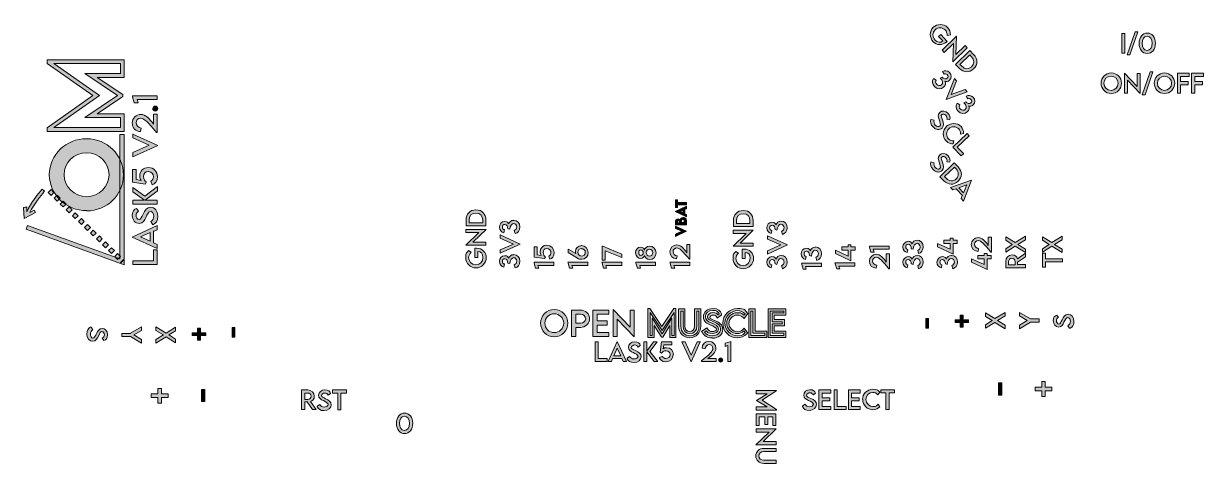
# Model space of a CAD drawing. Extents: x 16 to 211, y 699 to 771.
import ezdxf

# ---------------------------------------------------------------- set-up
doc = ezdxf.new("R2010")
doc.units = 0
doc.header["$MEASUREMENT"] = 0
doc.layers.add('Layer 1', color=7, linetype='Continuous', lineweight=0)

# ---------------------------------------------------------------- blocks, each defined once
blk = doc.blocks.new('Block_0')
at = {"layer": 'Layer 1', "true_color": 0x232323, "transparency": 33554687}
h = blk.add_hatch(color=250, dxfattribs=at)
h.dxf.hatch_style = 2
edge = h.paths.add_edge_path()
edge.add_spline(control_points=[(176.37, 721.99), (176.37, 721.99), (174.81, 721.02), (174.81, 721.02), (174.81, 721.02), (174.81, 721.6), (174.81, 721.6), (174.81, 721.6), (175.92, 722.3), (175.92, 722.3), (175.92, 722.3), (174.81, 722.99), (174.81, 722.99), (174.81, 722.99), (174.81, 723.58), (174.81, 723.58), (174.81, 723.58), (176.37, 722.61), (176.37, 722.61), (176.37, 722.61), (178.06, 723.65), (178.06, 723.65), (178.06, 723.65), (178.06, 723.06), (178.06, 723.06), (178.06, 723.06), (176.82, 722.3), (176.82, 722.3), (176.82, 722.3), (178.06, 721.54), (178.06, 721.54), (178.06, 721.54), (178.06, 720.95), (178.06, 720.95), (178.06, 720.95), (176.37, 721.99), (176.37, 721.99)], knot_values=[0, 0, 0, 0, 1, 1, 1, 2, 2, 2, 3, 3, 3, 4, 4, 4, 5, 5, 5, 6, 6, 6, 7, 7, 7, 8, 8, 8, 9, 9, 9, 10, 10, 10, 11, 11, 11, 12, 12, 12, 12], degree=3, periodic=0)
h = blk.add_hatch(color=250, dxfattribs=at)
h.dxf.hatch_style = 2
edge = h.paths.add_edge_path()
edge.add_spline(control_points=[(182.29, 722.02), (182.29, 722.02), (180.42, 720.95), (180.42, 720.95), (180.42, 720.95), (180.42, 721.54), (180.42, 721.54), (180.42, 721.54), (181.73, 722.3), (181.73, 722.3), (181.73, 722.3), (180.42, 723.06), (180.42, 723.06), (180.42, 723.06), (180.42, 723.65), (180.42, 723.65), (180.42, 723.65), (182.29, 722.57), (182.29, 722.57), (182.29, 722.57), (183.67, 722.57), (183.67, 722.57), (183.67, 722.57), (183.67, 722.05), (183.67, 722.05), (183.67, 722.05), (182.29, 722.05), (182.29, 722.05), (182.29, 722.05), (182.29, 722.02), (182.29, 722.02)], knot_values=[0, 0, 0, 0, 1, 1, 1, 2, 2, 2, 3, 3, 3, 4, 4, 4, 5, 5, 5, 6, 6, 6, 7, 7, 7, 8, 8, 8, 9, 9, 9, 10, 10, 10, 10], degree=3, periodic=0)
h = blk.add_hatch(color=250, dxfattribs=at)
h.dxf.hatch_style = 2
edge = h.paths.add_edge_path()
edge.add_spline(control_points=[(164.98, 721.05), (164.98, 721.05), (164.98, 722.64), (164.98, 722.64), (164.98, 722.64), (165.43, 722.64), (165.43, 722.64), (165.43, 722.64), (165.43, 721.05), (165.43, 721.05), (165.43, 721.05), (164.98, 721.05), (164.98, 721.05)], knot_values=[0, 0, 0, 0, 1, 1, 1, 2, 2, 2, 3, 3, 3, 4, 4, 4, 4], degree=3, periodic=0)
h = blk.add_hatch(color=250, dxfattribs=at)
h.dxf.hatch_style = 2
edge = h.paths.add_edge_path()
edge.add_spline(control_points=[(171.14, 723.2), (171.14, 723.2), (171.14, 722.44), (171.14, 722.44), (171.14, 722.44), (172.01, 722.44), (172.01, 722.44), (172.01, 722.44), (172.01, 721.95), (172.01, 721.95), (172.01, 721.95), (171.14, 721.95), (171.14, 721.95), (171.14, 721.95), (171.14, 721.19), (171.14, 721.19), (171.14, 721.19), (170.66, 721.19), (170.66, 721.19), (170.66, 721.19), (170.66, 721.95), (170.66, 721.95), (170.66, 721.95), (169.79, 721.95), (169.79, 721.95), (169.79, 721.95), (169.79, 722.44), (169.79, 722.44), (169.79, 722.44), (170.66, 722.44), (170.66, 722.44), (170.66, 722.44), (170.66, 723.2), (170.66, 723.2), (170.66, 723.2), (171.14, 723.2), (171.14, 723.2)], knot_values=[0, 0, 0, 0, 1, 1, 1, 2, 2, 2, 3, 3, 3, 4, 4, 4, 5, 5, 5, 6, 6, 6, 7, 7, 7, 8, 8, 8, 9, 9, 9, 10, 10, 10, 11, 11, 11, 12, 12, 12, 12], degree=3, periodic=0)
h = blk.add_hatch(color=250, dxfattribs=at)
h.dxf.hatch_style = 2
edge = h.paths.add_edge_path()
edge.add_spline(control_points=[(188.72, 721.02), (188.72, 721.02), (188.45, 721.43), (188.45, 721.43), (188.69, 721.57), (188.86, 721.85), (188.86, 722.16), (188.86, 722.47), (188.69, 722.82), (188.45, 722.82), (188.2, 722.82), (187.96, 722.4), (187.79, 722.02), (187.62, 721.64), (187.41, 721.22), (186.92, 721.22), (186.44, 721.22), (186.02, 721.67), (186.02, 722.26), (186.02, 722.85), (186.27, 723.09), (186.61, 723.2), (186.61, 723.2), (186.89, 722.82), (186.89, 722.82), (186.68, 722.71), (186.54, 722.5), (186.54, 722.26), (186.54, 722.02), (186.72, 721.71), (186.96, 721.71), (187.2, 721.71), (187.3, 722.02), (187.48, 722.4), (187.72, 722.92), (187.96, 723.34), (188.48, 723.34), (189, 723.34), (189.45, 722.82), (189.45, 722.16), (189.45, 721.5), (189.21, 721.22), (188.83, 721.02), (188.83, 721.02), (188.72, 721.02), (188.72, 721.02), (188.72, 721.02), (188.72, 721.02), (188.72, 721.02)], knot_values=[0, 0, 0, 0, 1, 1, 1, 2, 2, 2, 3, 3, 3, 4, 4, 4, 5, 5, 5, 6, 6, 6, 7, 7, 7, 8, 8, 8, 9, 9, 9, 10, 10, 10, 11, 11, 11, 12, 12, 12, 13, 13, 13, 14, 14, 14, 15, 15, 15, 16, 16, 16, 16], degree=3, periodic=0)
at = {"layer": 'Layer 1'}
for points, knots in [([(176.37, 721.99), (176.37, 721.99), (174.81, 721.02), (174.81, 721.02), (174.81, 721.02), (174.81, 721.6), (174.81, 721.6), (174.81, 721.6), (175.92, 722.3), (175.92, 722.3), (175.92, 722.3), (174.81, 722.99), (174.81, 722.99), (174.81, 722.99), (174.81, 723.58), (174.81, 723.58), (174.81, 723.58), (176.37, 722.61), (176.37, 722.61), (176.37, 722.61), (178.06, 723.65), (178.06, 723.65), (178.06, 723.65), (178.06, 723.06), (178.06, 723.06), (178.06, 723.06), (176.82, 722.3), (176.82, 722.3), (176.82, 722.3), (178.06, 721.54), (178.06, 721.54), (178.06, 721.54), (178.06, 720.95), (178.06, 720.95), (178.06, 720.95), (176.37, 721.99), (176.37, 721.99)], [0, 0, 0, 0, 1, 1, 1, 2, 2, 2, 3, 3, 3, 4, 4, 4, 5, 5, 5, 6, 6, 6, 7, 7, 7, 8, 8, 8, 9, 9, 9, 10, 10, 10, 11, 11, 11, 12, 12, 12, 12]), ([(182.29, 722.02), (182.29, 722.02), (180.42, 720.95), (180.42, 720.95), (180.42, 720.95), (180.42, 721.54), (180.42, 721.54), (180.42, 721.54), (181.73, 722.3), (181.73, 722.3), (181.73, 722.3), (180.42, 723.06), (180.42, 723.06), (180.42, 723.06), (180.42, 723.65), (180.42, 723.65), (180.42, 723.65), (182.29, 722.57), (182.29, 722.57), (182.29, 722.57), (183.67, 722.57), (183.67, 722.57), (183.67, 722.57), (183.67, 722.05), (183.67, 722.05), (183.67, 722.05), (182.29, 722.05), (182.29, 722.05), (182.29, 722.05), (182.29, 722.02), (182.29, 722.02)], [0, 0, 0, 0, 1, 1, 1, 2, 2, 2, 3, 3, 3, 4, 4, 4, 5, 5, 5, 6, 6, 6, 7, 7, 7, 8, 8, 8, 9, 9, 9, 10, 10, 10, 10]), ([(164.98, 721.05), (164.98, 721.05), (164.98, 722.64), (164.98, 722.64), (164.98, 722.64), (165.43, 722.64), (165.43, 722.64), (165.43, 722.64), (165.43, 721.05), (165.43, 721.05), (165.43, 721.05), (164.98, 721.05), (164.98, 721.05)], [0, 0, 0, 0, 1, 1, 1, 2, 2, 2, 3, 3, 3, 4, 4, 4, 4]), ([(171.14, 723.2), (171.14, 723.2), (171.14, 722.44), (171.14, 722.44), (171.14, 722.44), (172.01, 722.44), (172.01, 722.44), (172.01, 722.44), (172.01, 721.95), (172.01, 721.95), (172.01, 721.95), (171.14, 721.95), (171.14, 721.95), (171.14, 721.95), (171.14, 721.19), (171.14, 721.19), (171.14, 721.19), (170.66, 721.19), (170.66, 721.19), (170.66, 721.19), (170.66, 721.95), (170.66, 721.95), (170.66, 721.95), (169.79, 721.95), (169.79, 721.95), (169.79, 721.95), (169.79, 722.44), (169.79, 722.44), (169.79, 722.44), (170.66, 722.44), (170.66, 722.44), (170.66, 722.44), (170.66, 723.2), (170.66, 723.2), (170.66, 723.2), (171.14, 723.2), (171.14, 723.2)], [0, 0, 0, 0, 1, 1, 1, 2, 2, 2, 3, 3, 3, 4, 4, 4, 5, 5, 5, 6, 6, 6, 7, 7, 7, 8, 8, 8, 9, 9, 9, 10, 10, 10, 11, 11, 11, 12, 12, 12, 12]), ([(188.72, 721.02), (188.72, 721.02), (188.45, 721.43), (188.45, 721.43), (188.69, 721.57), (188.86, 721.85), (188.86, 722.16), (188.86, 722.47), (188.69, 722.82), (188.45, 722.82), (188.2, 722.82), (187.96, 722.4), (187.79, 722.02), (187.62, 721.64), (187.41, 721.22), (186.92, 721.22), (186.44, 721.22), (186.02, 721.67), (186.02, 722.26), (186.02, 722.85), (186.27, 723.09), (186.61, 723.2), (186.61, 723.2), (186.89, 722.82), (186.89, 722.82), (186.68, 722.71), (186.54, 722.5), (186.54, 722.26), (186.54, 722.02), (186.72, 721.71), (186.96, 721.71), (187.2, 721.71), (187.3, 722.02), (187.48, 722.4), (187.72, 722.92), (187.96, 723.34), (188.48, 723.34), (189, 723.34), (189.45, 722.82), (189.45, 722.16), (189.45, 721.5), (189.21, 721.22), (188.83, 721.02), (188.83, 721.02), (188.72, 721.02), (188.72, 721.02), (188.72, 721.02), (188.72, 721.02), (188.72, 721.02)], [0, 0, 0, 0, 1, 1, 1, 2, 2, 2, 3, 3, 3, 4, 4, 4, 5, 5, 5, 6, 6, 6, 7, 7, 7, 8, 8, 8, 9, 9, 9, 10, 10, 10, 11, 11, 11, 12, 12, 12, 13, 13, 13, 14, 14, 14, 15, 15, 15, 16, 16, 16, 16])]:
    blk.add_open_spline(points, degree=3, knots=knots, dxfattribs=at)
blk = doc.blocks.new('Block_1')
at = {"layer": 'Layer 1', "true_color": 0x232323, "transparency": 33554687}
h = blk.add_hatch(color=250, dxfattribs=at)
h.dxf.hatch_style = 2
edge = h.paths.add_edge_path()
edge.add_spline(control_points=[(176.95, 709.96), (176.95, 709.96), (176.95, 711.97), (176.95, 711.97), (176.95, 711.97), (177.51, 711.97), (177.51, 711.97), (177.51, 711.97), (177.51, 709.96), (177.51, 709.96), (177.51, 709.96), (176.95, 709.96), (176.95, 709.96)], knot_values=[0, 0, 0, 0, 1, 1, 1, 2, 2, 2, 3, 3, 3, 4, 4, 4, 4], degree=3, periodic=0)
h = blk.add_hatch(color=250, dxfattribs=at)
h.dxf.hatch_style = 2
edge = h.paths.add_edge_path()
edge.add_spline(control_points=[(184.7, 712.21), (184.7, 712.21), (184.7, 711.28), (184.7, 711.28), (184.7, 711.28), (185.81, 711.28), (185.81, 711.28), (185.81, 711.28), (185.81, 710.69), (185.81, 710.69), (185.81, 710.69), (184.7, 710.69), (184.7, 710.69), (184.7, 710.69), (184.7, 709.76), (184.7, 709.76), (184.7, 709.76), (184.12, 709.76), (184.12, 709.76), (184.12, 709.76), (184.12, 710.69), (184.12, 710.69), (184.12, 710.69), (183.01, 710.69), (183.01, 710.69), (183.01, 710.69), (183.01, 711.28), (183.01, 711.28), (183.01, 711.28), (184.12, 711.28), (184.12, 711.28), (184.12, 711.28), (184.12, 712.21), (184.12, 712.21), (184.12, 712.21), (184.7, 712.21), (184.7, 712.21)], knot_values=[0, 0, 0, 0, 1, 1, 1, 2, 2, 2, 3, 3, 3, 4, 4, 4, 5, 5, 5, 6, 6, 6, 7, 7, 7, 8, 8, 8, 9, 9, 9, 10, 10, 10, 11, 11, 11, 12, 12, 12, 12], degree=3, periodic=0)
at = {"layer": 'Layer 1'}
for points, knots in [([(176.95, 709.96), (176.95, 709.96), (176.95, 711.97), (176.95, 711.97), (176.95, 711.97), (177.51, 711.97), (177.51, 711.97), (177.51, 711.97), (177.51, 709.96), (177.51, 709.96), (177.51, 709.96), (176.95, 709.96), (176.95, 709.96)], [0, 0, 0, 0, 1, 1, 1, 2, 2, 2, 3, 3, 3, 4, 4, 4, 4]), ([(184.7, 712.21), (184.7, 712.21), (184.7, 711.28), (184.7, 711.28), (184.7, 711.28), (185.81, 711.28), (185.81, 711.28), (185.81, 711.28), (185.81, 710.69), (185.81, 710.69), (185.81, 710.69), (184.7, 710.69), (184.7, 710.69), (184.7, 710.69), (184.7, 709.76), (184.7, 709.76), (184.7, 709.76), (184.12, 709.76), (184.12, 709.76), (184.12, 709.76), (184.12, 710.69), (184.12, 710.69), (184.12, 710.69), (183.01, 710.69), (183.01, 710.69), (183.01, 710.69), (183.01, 711.28), (183.01, 711.28), (183.01, 711.28), (184.12, 711.28), (184.12, 711.28), (184.12, 711.28), (184.12, 712.21), (184.12, 712.21), (184.12, 712.21), (184.7, 712.21), (184.7, 712.21)], [0, 0, 0, 0, 1, 1, 1, 2, 2, 2, 3, 3, 3, 4, 4, 4, 5, 5, 5, 6, 6, 6, 7, 7, 7, 8, 8, 8, 9, 9, 9, 10, 10, 10, 11, 11, 11, 12, 12, 12, 12])]:
    blk.add_open_spline(points, degree=3, knots=knots, dxfattribs=at)
blk = doc.blocks.new('Block_2')
at = {"layer": 'Layer 1', "true_color": 0x232323, "transparency": 33554687}
h = blk.add_hatch(color=250, dxfattribs=at)
h.dxf.hatch_style = 2
edge = h.paths.add_edge_path()
edge.add_spline(control_points=[(38.05, 708.63), (38.05, 708.63), (38.05, 709.56), (38.05, 709.56), (38.05, 709.56), (36.94, 709.56), (36.94, 709.56), (36.94, 709.56), (36.94, 710.15), (36.94, 710.15), (36.94, 710.15), (38.05, 710.15), (38.05, 710.15), (38.05, 710.15), (38.05, 711.08), (38.05, 711.08), (38.05, 711.08), (38.63, 711.08), (38.63, 711.08), (38.63, 711.08), (38.63, 710.15), (38.63, 710.15), (38.63, 710.15), (39.74, 710.15), (39.74, 710.15), (39.74, 710.15), (39.74, 709.56), (39.74, 709.56), (39.74, 709.56), (38.63, 709.56), (38.63, 709.56), (38.63, 709.56), (38.63, 708.63), (38.63, 708.63), (38.63, 708.63), (38.05, 708.63), (38.05, 708.63)], knot_values=[0, 0, 0, 0, 1, 1, 1, 2, 2, 2, 3, 3, 3, 4, 4, 4, 5, 5, 5, 6, 6, 6, 7, 7, 7, 8, 8, 8, 9, 9, 9, 10, 10, 10, 11, 11, 11, 12, 12, 12, 12], degree=3, periodic=0)
h = blk.add_hatch(color=250, dxfattribs=at)
h.dxf.hatch_style = 2
edge = h.paths.add_edge_path()
edge.add_spline(control_points=[(45.8, 710.91), (45.8, 710.91), (45.8, 708.9), (45.8, 708.9), (45.8, 708.9), (45.24, 708.9), (45.24, 708.9), (45.24, 708.9), (45.24, 710.91), (45.24, 710.91), (45.24, 710.91), (45.8, 710.91), (45.8, 710.91)], knot_values=[0, 0, 0, 0, 1, 1, 1, 2, 2, 2, 3, 3, 3, 4, 4, 4, 4], degree=3, periodic=0)
at = {"layer": 'Layer 1'}
for points, knots in [([(38.05, 708.63), (38.05, 708.63), (38.05, 709.56), (38.05, 709.56), (38.05, 709.56), (36.94, 709.56), (36.94, 709.56), (36.94, 709.56), (36.94, 710.15), (36.94, 710.15), (36.94, 710.15), (38.05, 710.15), (38.05, 710.15), (38.05, 710.15), (38.05, 711.08), (38.05, 711.08), (38.05, 711.08), (38.63, 711.08), (38.63, 711.08), (38.63, 711.08), (38.63, 710.15), (38.63, 710.15), (38.63, 710.15), (39.74, 710.15), (39.74, 710.15), (39.74, 710.15), (39.74, 709.56), (39.74, 709.56), (39.74, 709.56), (38.63, 709.56), (38.63, 709.56), (38.63, 709.56), (38.63, 708.63), (38.63, 708.63), (38.63, 708.63), (38.05, 708.63), (38.05, 708.63)], [0, 0, 0, 0, 1, 1, 1, 2, 2, 2, 3, 3, 3, 4, 4, 4, 5, 5, 5, 6, 6, 6, 7, 7, 7, 8, 8, 8, 9, 9, 9, 10, 10, 10, 11, 11, 11, 12, 12, 12, 12]), ([(45.8, 710.91), (45.8, 710.91), (45.8, 708.9), (45.8, 708.9), (45.8, 708.9), (45.24, 708.9), (45.24, 708.9), (45.24, 708.9), (45.24, 710.91), (45.24, 710.91), (45.24, 710.91), (45.8, 710.91), (45.8, 710.91)], [0, 0, 0, 0, 1, 1, 1, 2, 2, 2, 3, 3, 3, 4, 4, 4, 4])]:
    blk.add_open_spline(points, degree=3, knots=knots, dxfattribs=at)
blk = doc.blocks.new('Block_3')
at = {"layer": 'Layer 1', "true_color": 0x232323, "transparency": 33554687}
h = blk.add_hatch(color=250, dxfattribs=at)
h.dxf.hatch_style = 2
edge = h.paths.add_edge_path()
edge.add_spline(control_points=[(27.01, 721.19), (27.01, 721.19), (27.28, 720.77), (27.28, 720.77), (27.04, 720.64), (26.87, 720.36), (26.87, 720.05), (26.87, 719.74), (27.04, 719.39), (27.28, 719.39), (27.52, 719.39), (27.77, 719.81), (27.94, 720.19), (28.11, 720.57), (28.32, 720.98), (28.81, 720.98), (29.29, 720.98), (29.71, 720.53), (29.71, 719.94), (29.71, 719.36), (29.46, 719.11), (29.12, 719.01), (29.12, 719.01), (28.84, 719.39), (28.84, 719.39), (29.05, 719.49), (29.19, 719.7), (29.19, 719.94), (29.19, 720.19), (29.01, 720.5), (28.77, 720.5), (28.53, 720.5), (28.42, 720.19), (28.25, 719.81), (28.01, 719.29), (27.77, 718.87), (27.25, 718.87), (26.73, 718.87), (26.28, 719.39), (26.28, 720.05), (26.28, 720.7), (26.52, 720.98), (26.9, 721.19), (26.9, 721.19), (27.01, 721.19), (27.01, 721.19), (27.01, 721.19), (27.01, 721.19), (27.01, 721.19)], knot_values=[0, 0, 0, 0, 1, 1, 1, 2, 2, 2, 3, 3, 3, 4, 4, 4, 5, 5, 5, 6, 6, 6, 7, 7, 7, 8, 8, 8, 9, 9, 9, 10, 10, 10, 11, 11, 11, 12, 12, 12, 13, 13, 13, 14, 14, 14, 15, 15, 15, 16, 16, 16, 16], degree=3, periodic=0)
h = blk.add_hatch(color=250, dxfattribs=at)
h.dxf.hatch_style = 2
edge = h.paths.add_edge_path()
edge.add_spline(control_points=[(33.48, 720.19), (33.48, 720.19), (35.35, 721.26), (35.35, 721.26), (35.35, 721.26), (35.35, 720.67), (35.35, 720.67), (35.35, 720.67), (34.03, 719.91), (34.03, 719.91), (34.03, 719.91), (35.35, 719.15), (35.35, 719.15), (35.35, 719.15), (35.35, 718.56), (35.35, 718.56), (35.35, 718.56), (33.48, 719.63), (33.48, 719.63), (33.48, 719.63), (32.09, 719.63), (32.09, 719.63), (32.09, 719.63), (32.09, 720.15), (32.09, 720.15), (32.09, 720.15), (33.48, 720.15), (33.48, 720.15), (33.48, 720.15), (33.48, 720.19), (33.48, 720.19)], knot_values=[0, 0, 0, 0, 1, 1, 1, 2, 2, 2, 3, 3, 3, 4, 4, 4, 5, 5, 5, 6, 6, 6, 7, 7, 7, 8, 8, 8, 9, 9, 9, 10, 10, 10, 10], degree=3, periodic=0)
h = blk.add_hatch(color=250, dxfattribs=at)
h.dxf.hatch_style = 2
edge = h.paths.add_edge_path()
edge.add_spline(control_points=[(39.4, 720.22), (39.4, 720.22), (40.95, 721.19), (40.95, 721.19), (40.95, 721.19), (40.95, 720.6), (40.95, 720.6), (40.95, 720.6), (39.85, 719.91), (39.85, 719.91), (39.85, 719.91), (40.95, 719.22), (40.95, 719.22), (40.95, 719.22), (40.95, 718.63), (40.95, 718.63), (40.95, 718.63), (39.4, 719.6), (39.4, 719.6), (39.4, 719.6), (37.7, 718.56), (37.7, 718.56), (37.7, 718.56), (37.7, 719.15), (37.7, 719.15), (37.7, 719.15), (38.95, 719.91), (38.95, 719.91), (38.95, 719.91), (37.7, 720.67), (37.7, 720.67), (37.7, 720.67), (37.7, 721.26), (37.7, 721.26), (37.7, 721.26), (39.4, 720.22), (39.4, 720.22)], knot_values=[0, 0, 0, 0, 1, 1, 1, 2, 2, 2, 3, 3, 3, 4, 4, 4, 5, 5, 5, 6, 6, 6, 7, 7, 7, 8, 8, 8, 9, 9, 9, 10, 10, 10, 11, 11, 11, 12, 12, 12, 12], degree=3, periodic=0)
h = blk.add_hatch(color=250, dxfattribs=at)
h.dxf.hatch_style = 2
edge = h.paths.add_edge_path()
edge.add_spline(control_points=[(44.59, 719.04), (44.59, 719.04), (44.59, 719.81), (44.59, 719.81), (44.59, 719.81), (43.72, 719.81), (43.72, 719.81), (43.72, 719.81), (43.72, 720.29), (43.72, 720.29), (43.72, 720.29), (44.59, 720.29), (44.59, 720.29), (44.59, 720.29), (44.59, 721.05), (44.59, 721.05), (44.59, 721.05), (45.07, 721.05), (45.07, 721.05), (45.07, 721.05), (45.07, 720.29), (45.07, 720.29), (45.07, 720.29), (45.94, 720.29), (45.94, 720.29), (45.94, 720.29), (45.94, 719.81), (45.94, 719.81), (45.94, 719.81), (45.07, 719.81), (45.07, 719.81), (45.07, 719.81), (45.07, 719.04), (45.07, 719.04), (45.07, 719.04), (44.59, 719.04), (44.59, 719.04)], knot_values=[0, 0, 0, 0, 1, 1, 1, 2, 2, 2, 3, 3, 3, 4, 4, 4, 5, 5, 5, 6, 6, 6, 7, 7, 7, 8, 8, 8, 9, 9, 9, 10, 10, 10, 11, 11, 11, 12, 12, 12, 12], degree=3, periodic=0)
h = blk.add_hatch(color=250, dxfattribs=at)
h.dxf.hatch_style = 2
edge = h.paths.add_edge_path()
edge.add_spline(control_points=[(50.75, 721.15), (50.75, 721.15), (50.75, 719.56), (50.75, 719.56), (50.75, 719.56), (50.3, 719.56), (50.3, 719.56), (50.3, 719.56), (50.3, 721.15), (50.3, 721.15), (50.3, 721.15), (50.75, 721.15), (50.75, 721.15)], knot_values=[0, 0, 0, 0, 1, 1, 1, 2, 2, 2, 3, 3, 3, 4, 4, 4, 4], degree=3, periodic=0)
at = {"layer": 'Layer 1'}
for points, knots in [([(27.01, 721.19), (27.01, 721.19), (27.28, 720.77), (27.28, 720.77), (27.04, 720.64), (26.87, 720.36), (26.87, 720.05), (26.87, 719.74), (27.04, 719.39), (27.28, 719.39), (27.52, 719.39), (27.77, 719.81), (27.94, 720.19), (28.11, 720.57), (28.32, 720.98), (28.81, 720.98), (29.29, 720.98), (29.71, 720.53), (29.71, 719.94), (29.71, 719.36), (29.46, 719.11), (29.12, 719.01), (29.12, 719.01), (28.84, 719.39), (28.84, 719.39), (29.05, 719.49), (29.19, 719.7), (29.19, 719.94), (29.19, 720.19), (29.01, 720.5), (28.77, 720.5), (28.53, 720.5), (28.42, 720.19), (28.25, 719.81), (28.01, 719.29), (27.77, 718.87), (27.25, 718.87), (26.73, 718.87), (26.28, 719.39), (26.28, 720.05), (26.28, 720.7), (26.52, 720.98), (26.9, 721.19), (26.9, 721.19), (27.01, 721.19), (27.01, 721.19), (27.01, 721.19), (27.01, 721.19), (27.01, 721.19)], [0, 0, 0, 0, 1, 1, 1, 2, 2, 2, 3, 3, 3, 4, 4, 4, 5, 5, 5, 6, 6, 6, 7, 7, 7, 8, 8, 8, 9, 9, 9, 10, 10, 10, 11, 11, 11, 12, 12, 12, 13, 13, 13, 14, 14, 14, 15, 15, 15, 16, 16, 16, 16]), ([(33.48, 720.19), (33.48, 720.19), (35.35, 721.26), (35.35, 721.26), (35.35, 721.26), (35.35, 720.67), (35.35, 720.67), (35.35, 720.67), (34.03, 719.91), (34.03, 719.91), (34.03, 719.91), (35.35, 719.15), (35.35, 719.15), (35.35, 719.15), (35.35, 718.56), (35.35, 718.56), (35.35, 718.56), (33.48, 719.63), (33.48, 719.63), (33.48, 719.63), (32.09, 719.63), (32.09, 719.63), (32.09, 719.63), (32.09, 720.15), (32.09, 720.15), (32.09, 720.15), (33.48, 720.15), (33.48, 720.15), (33.48, 720.15), (33.48, 720.19), (33.48, 720.19)], [0, 0, 0, 0, 1, 1, 1, 2, 2, 2, 3, 3, 3, 4, 4, 4, 5, 5, 5, 6, 6, 6, 7, 7, 7, 8, 8, 8, 9, 9, 9, 10, 10, 10, 10]), ([(39.4, 720.22), (39.4, 720.22), (40.95, 721.19), (40.95, 721.19), (40.95, 721.19), (40.95, 720.6), (40.95, 720.6), (40.95, 720.6), (39.85, 719.91), (39.85, 719.91), (39.85, 719.91), (40.95, 719.22), (40.95, 719.22), (40.95, 719.22), (40.95, 718.63), (40.95, 718.63), (40.95, 718.63), (39.4, 719.6), (39.4, 719.6), (39.4, 719.6), (37.7, 718.56), (37.7, 718.56), (37.7, 718.56), (37.7, 719.15), (37.7, 719.15), (37.7, 719.15), (38.95, 719.91), (38.95, 719.91), (38.95, 719.91), (37.7, 720.67), (37.7, 720.67), (37.7, 720.67), (37.7, 721.26), (37.7, 721.26), (37.7, 721.26), (39.4, 720.22), (39.4, 720.22)], [0, 0, 0, 0, 1, 1, 1, 2, 2, 2, 3, 3, 3, 4, 4, 4, 5, 5, 5, 6, 6, 6, 7, 7, 7, 8, 8, 8, 9, 9, 9, 10, 10, 10, 11, 11, 11, 12, 12, 12, 12]), ([(44.59, 719.04), (44.59, 719.04), (44.59, 719.81), (44.59, 719.81), (44.59, 719.81), (43.72, 719.81), (43.72, 719.81), (43.72, 719.81), (43.72, 720.29), (43.72, 720.29), (43.72, 720.29), (44.59, 720.29), (44.59, 720.29), (44.59, 720.29), (44.59, 721.05), (44.59, 721.05), (44.59, 721.05), (45.07, 721.05), (45.07, 721.05), (45.07, 721.05), (45.07, 720.29), (45.07, 720.29), (45.07, 720.29), (45.94, 720.29), (45.94, 720.29), (45.94, 720.29), (45.94, 719.81), (45.94, 719.81), (45.94, 719.81), (45.07, 719.81), (45.07, 719.81), (45.07, 719.81), (45.07, 719.04), (45.07, 719.04), (45.07, 719.04), (44.59, 719.04), (44.59, 719.04)], [0, 0, 0, 0, 1, 1, 1, 2, 2, 2, 3, 3, 3, 4, 4, 4, 5, 5, 5, 6, 6, 6, 7, 7, 7, 8, 8, 8, 9, 9, 9, 10, 10, 10, 11, 11, 11, 12, 12, 12, 12]), ([(50.75, 721.15), (50.75, 721.15), (50.75, 719.56), (50.75, 719.56), (50.75, 719.56), (50.3, 719.56), (50.3, 719.56), (50.3, 719.56), (50.3, 721.15), (50.3, 721.15), (50.3, 721.15), (50.75, 721.15), (50.75, 721.15)], [0, 0, 0, 0, 1, 1, 1, 2, 2, 2, 3, 3, 3, 4, 4, 4, 4])]:
    blk.add_open_spline(points, degree=3, knots=knots, dxfattribs=at)
blk = doc.blocks.new('Block_5')
at = {"layer": 'Layer 1', "true_color": 0x232323, "transparency": 33554687}
h = blk.add_hatch(color=250, dxfattribs=at)
h.dxf.hatch_style = 2
edge = h.paths.add_edge_path()
edge.add_spline(control_points=[(167.88, 760.89), (167.5, 760.51), (166.81, 760.54), (166.39, 760.99), (166.01, 761.37), (165.94, 761.96), (166.22, 762.34), (166.22, 762.34), (166.67, 762.07), (166.67, 762.07), (166.53, 761.86), (166.56, 761.55), (166.77, 761.34), (167.01, 761.1), (167.36, 761.1), (167.57, 761.27), (167.84, 761.55), (167.74, 762), (167.36, 762.41), (167.36, 762.41), (167.64, 762.55), (167.64, 762.55), (167.91, 762.27), (168.26, 762.17), (168.5, 762.38), (168.68, 762.55), (168.68, 762.79), (168.5, 762.97), (168.33, 763.14), (168.12, 763.14), (167.98, 763.04), (167.98, 763.04), (167.71, 763.49), (167.71, 763.49), (168.05, 763.69), (168.54, 763.66), (168.88, 763.31), (169.23, 762.93), (169.26, 762.38), (168.88, 762.03), (168.64, 761.79), (168.33, 761.79), (168.12, 761.89), (168.26, 761.58), (168.26, 761.2), (167.91, 760.89), (167.91, 760.89), (167.91, 760.89), (167.91, 760.89), (167.91, 760.89), (167.88, 760.89), (167.88, 760.89)], knot_values=[0, 0, 0, 0, 1, 1, 1, 2, 2, 2, 3, 3, 3, 4, 4, 4, 5, 5, 5, 6, 6, 6, 7, 7, 7, 8, 8, 8, 9, 9, 9, 10, 10, 10, 11, 11, 11, 12, 12, 12, 13, 13, 13, 14, 14, 14, 15, 15, 15, 16, 16, 16, 17, 17, 17, 17], degree=3, periodic=0)
h = blk.add_hatch(color=250, dxfattribs=at)
h.dxf.hatch_style = 2
edge = h.paths.add_edge_path()
edge.add_spline(control_points=[(171.79, 760.13), (171.79, 760.13), (168.33, 758.88), (168.33, 758.88), (168.33, 758.88), (168.33, 758.88), (168.33, 758.88), (168.33, 758.88), (169.68, 762.31), (169.68, 762.31), (169.68, 762.31), (170.06, 761.93), (170.06, 761.93), (170.06, 761.93), (169.16, 759.68), (169.16, 759.68), (169.16, 759.68), (171.44, 760.51), (171.44, 760.51), (171.44, 760.51), (171.82, 760.13), (171.82, 760.13), (171.82, 760.13), (171.79, 760.13), (171.79, 760.13), (171.79, 760.13), (171.79, 760.13), (171.79, 760.13)], knot_values=[0, 0, 0, 0, 1, 1, 1, 2, 2, 2, 3, 3, 3, 4, 4, 4, 5, 5, 5, 6, 6, 6, 7, 7, 7, 8, 8, 8, 9, 9, 9, 9], degree=3, periodic=0)
h = blk.add_hatch(color=250, dxfattribs=at)
h.dxf.hatch_style = 2
edge = h.paths.add_edge_path()
edge.add_spline(control_points=[(171.79, 756.81), (171.41, 756.43), (170.72, 756.46), (170.3, 756.91), (169.92, 757.29), (169.85, 757.88), (170.13, 758.26), (170.13, 758.26), (170.58, 757.98), (170.58, 757.98), (170.44, 757.77), (170.47, 757.46), (170.68, 757.26), (170.92, 757.01), (171.27, 757.01), (171.48, 757.19), (171.76, 757.46), (171.65, 757.91), (171.27, 758.33), (171.27, 758.33), (171.55, 758.47), (171.55, 758.47), (171.82, 758.19), (172.17, 758.09), (172.41, 758.29), (172.59, 758.47), (172.59, 758.71), (172.41, 758.88), (172.24, 759.06), (172.03, 759.06), (171.89, 758.95), (171.89, 758.95), (171.62, 759.4), (171.62, 759.4), (171.96, 759.61), (172.45, 759.57), (172.79, 759.23), (173.14, 758.85), (173.17, 758.29), (172.79, 757.95), (172.55, 757.71), (172.24, 757.71), (172.03, 757.81), (172.17, 757.5), (172.17, 757.12), (171.82, 756.81), (171.82, 756.81), (171.82, 756.81), (171.82, 756.81), (171.82, 756.81), (171.79, 756.81), (171.79, 756.81)], knot_values=[0, 0, 0, 0, 1, 1, 1, 2, 2, 2, 3, 3, 3, 4, 4, 4, 5, 5, 5, 6, 6, 6, 7, 7, 7, 8, 8, 8, 9, 9, 9, 10, 10, 10, 11, 11, 11, 12, 12, 12, 13, 13, 13, 14, 14, 14, 15, 15, 15, 16, 16, 16, 17, 17, 17, 17], degree=3, periodic=0)
at = {"layer": 'Layer 1'}
for points, knots in [([(167.88, 760.89), (167.5, 760.51), (166.81, 760.54), (166.39, 760.99), (166.01, 761.37), (165.94, 761.96), (166.22, 762.34), (166.22, 762.34), (166.67, 762.07), (166.67, 762.07), (166.53, 761.86), (166.56, 761.55), (166.77, 761.34), (167.01, 761.1), (167.36, 761.1), (167.57, 761.27), (167.84, 761.55), (167.74, 762), (167.36, 762.41), (167.36, 762.41), (167.64, 762.55), (167.64, 762.55), (167.91, 762.27), (168.26, 762.17), (168.5, 762.38), (168.68, 762.55), (168.68, 762.79), (168.5, 762.97), (168.33, 763.14), (168.12, 763.14), (167.98, 763.04), (167.98, 763.04), (167.71, 763.49), (167.71, 763.49), (168.05, 763.69), (168.54, 763.66), (168.88, 763.31), (169.23, 762.93), (169.26, 762.38), (168.88, 762.03), (168.64, 761.79), (168.33, 761.79), (168.12, 761.89), (168.26, 761.58), (168.26, 761.2), (167.91, 760.89), (167.91, 760.89), (167.91, 760.89), (167.91, 760.89), (167.91, 760.89), (167.88, 760.89), (167.88, 760.89)], [0, 0, 0, 0, 1, 1, 1, 2, 2, 2, 3, 3, 3, 4, 4, 4, 5, 5, 5, 6, 6, 6, 7, 7, 7, 8, 8, 8, 9, 9, 9, 10, 10, 10, 11, 11, 11, 12, 12, 12, 13, 13, 13, 14, 14, 14, 15, 15, 15, 16, 16, 16, 17, 17, 17, 17]), ([(171.79, 760.13), (171.79, 760.13), (168.33, 758.88), (168.33, 758.88), (168.33, 758.88), (168.33, 758.88), (168.33, 758.88), (168.33, 758.88), (169.68, 762.31), (169.68, 762.31), (169.68, 762.31), (170.06, 761.93), (170.06, 761.93), (170.06, 761.93), (169.16, 759.68), (169.16, 759.68), (169.16, 759.68), (171.44, 760.51), (171.44, 760.51), (171.44, 760.51), (171.82, 760.13), (171.82, 760.13), (171.82, 760.13), (171.79, 760.13), (171.79, 760.13), (171.79, 760.13), (171.79, 760.13), (171.79, 760.13)], [0, 0, 0, 0, 1, 1, 1, 2, 2, 2, 3, 3, 3, 4, 4, 4, 5, 5, 5, 6, 6, 6, 7, 7, 7, 8, 8, 8, 9, 9, 9, 9]), ([(171.79, 756.81), (171.41, 756.43), (170.72, 756.46), (170.3, 756.91), (169.92, 757.29), (169.85, 757.88), (170.13, 758.26), (170.13, 758.26), (170.58, 757.98), (170.58, 757.98), (170.44, 757.77), (170.47, 757.46), (170.68, 757.26), (170.92, 757.01), (171.27, 757.01), (171.48, 757.19), (171.76, 757.46), (171.65, 757.91), (171.27, 758.33), (171.27, 758.33), (171.55, 758.47), (171.55, 758.47), (171.82, 758.19), (172.17, 758.09), (172.41, 758.29), (172.59, 758.47), (172.59, 758.71), (172.41, 758.88), (172.24, 759.06), (172.03, 759.06), (171.89, 758.95), (171.89, 758.95), (171.62, 759.4), (171.62, 759.4), (171.96, 759.61), (172.45, 759.57), (172.79, 759.23), (173.14, 758.85), (173.17, 758.29), (172.79, 757.95), (172.55, 757.71), (172.24, 757.71), (172.03, 757.81), (172.17, 757.5), (172.17, 757.12), (171.82, 756.81), (171.82, 756.81), (171.82, 756.81), (171.82, 756.81), (171.82, 756.81), (171.79, 756.81), (171.79, 756.81)], [0, 0, 0, 0, 1, 1, 1, 2, 2, 2, 3, 3, 3, 4, 4, 4, 5, 5, 5, 6, 6, 6, 7, 7, 7, 8, 8, 8, 9, 9, 9, 10, 10, 10, 11, 11, 11, 12, 12, 12, 13, 13, 13, 14, 14, 14, 15, 15, 15, 16, 16, 16, 17, 17, 17, 17])]:
    blk.add_open_spline(points, degree=3, knots=knots, dxfattribs=at)
blk = doc.blocks.new('Block_6')
at = {"layer": 'Layer 1', "true_color": 0x232323, "transparency": 33554687}
h = blk.add_hatch(color=250, dxfattribs=at)
h.dxf.hatch_style = 2
edge = h.paths.add_edge_path()
edge.add_spline(control_points=[(168.4, 768.4), (167.71, 767.74), (166.77, 767.81), (166.18, 768.4), (165.53, 769.09), (165.56, 770.16), (166.18, 770.79), (166.81, 771.41), (167.91, 771.41), (168.57, 770.75), (168.85, 770.44), (169.06, 769.99), (169.02, 769.54), (169.02, 769.54), (168.5, 769.44), (168.5, 769.44), (168.5, 769.78), (168.36, 770.16), (168.16, 770.37), (167.74, 770.79), (166.98, 770.86), (166.49, 770.37), (166.01, 769.89), (166.01, 769.2), (166.49, 768.68), (166.88, 768.26), (167.43, 768.19), (167.78, 768.54), (167.78, 768.54), (167.78, 768.54), (167.78, 768.54), (167.78, 768.54), (167.08, 769.26), (167.08, 769.26), (167.08, 769.26), (167.43, 769.58), (167.43, 769.58), (167.43, 769.58), (168.5, 768.47), (168.5, 768.47), (168.47, 768.4), (168.4, 768.33), (168.33, 768.3), (168.33, 768.3), (168.4, 768.4), (168.4, 768.4), (168.4, 768.4), (168.4, 768.4), (168.4, 768.4)], knot_values=[0, 0, 0, 0, 1, 1, 1, 2, 2, 2, 3, 3, 3, 4, 4, 4, 5, 5, 5, 6, 6, 6, 7, 7, 7, 8, 8, 8, 9, 9, 9, 10, 10, 10, 11, 11, 11, 12, 12, 12, 13, 13, 13, 14, 14, 14, 15, 15, 15, 16, 16, 16, 16], degree=3, periodic=0)
h = blk.add_hatch(color=250, dxfattribs=at)
h.dxf.hatch_style = 2
edge = h.paths.add_edge_path()
edge.add_spline(control_points=[(171.79, 767.4), (171.79, 767.4), (169.4, 765.08), (169.4, 765.08), (169.4, 765.08), (169.4, 765.08), (169.4, 765.08), (169.4, 765.08), (169.51, 768.12), (169.51, 768.12), (169.51, 768.12), (167.98, 766.63), (167.98, 766.63), (167.98, 766.63), (167.64, 767.02), (167.64, 767.02), (167.64, 767.02), (170.02, 769.33), (170.02, 769.33), (170.02, 769.33), (170.02, 769.33), (170.02, 769.33), (170.02, 769.33), (169.92, 766.29), (169.92, 766.29), (169.92, 766.29), (171.44, 767.78), (171.44, 767.78), (171.44, 767.78), (171.79, 767.4), (171.79, 767.4)], knot_values=[0, 0, 0, 0, 1, 1, 1, 2, 2, 2, 3, 3, 3, 4, 4, 4, 5, 5, 5, 6, 6, 6, 7, 7, 7, 8, 8, 8, 9, 9, 9, 10, 10, 10, 10], degree=3, periodic=0)
h = blk.add_hatch(color=250, dxfattribs=at)
h.dxf.hatch_style = 2
edge = h.paths.add_edge_path()
edge.add_spline(control_points=[(172.52, 764.28), (173, 764.77), (173, 765.39), (172.52, 765.91), (172.52, 765.91), (172.24, 766.22), (172.24, 766.22), (172.24, 766.22), (170.61, 764.66), (170.61, 764.66), (170.61, 764.66), (170.92, 764.35), (170.92, 764.35), (171.41, 763.83), (172.03, 763.83), (172.55, 764.28), (172.55, 764.28), (172.52, 764.28), (172.52, 764.28)], knot_values=[0, 0, 0, 0, 1, 1, 1, 2, 2, 2, 3, 3, 3, 4, 4, 4, 5, 5, 5, 6, 6, 6, 6], degree=3, periodic=0)
edge = h.paths.add_edge_path()
edge.add_spline(control_points=[(172.86, 763.93), (172.14, 763.24), (171.24, 763.28), (170.51, 764), (170.51, 764), (169.85, 764.66), (169.85, 764.66), (169.85, 764.66), (172.21, 766.95), (172.21, 766.95), (172.21, 766.95), (172.86, 766.29), (172.86, 766.29), (173.59, 765.53), (173.59, 764.63), (172.86, 763.93), (172.86, 763.93), (172.86, 763.93), (172.86, 763.93), (172.86, 763.93), (172.86, 763.93), (172.86, 763.93)], knot_values=[0, 0, 0, 0, 1, 1, 1, 2, 2, 2, 3, 3, 3, 4, 4, 4, 5, 5, 5, 6, 6, 6, 7, 7, 7, 7], degree=3, periodic=0)
at = {"layer": 'Layer 1'}
for points, knots in [([(168.4, 768.4), (167.71, 767.74), (166.77, 767.81), (166.18, 768.4), (165.53, 769.09), (165.56, 770.16), (166.18, 770.79), (166.81, 771.41), (167.91, 771.41), (168.57, 770.75), (168.85, 770.44), (169.06, 769.99), (169.02, 769.54), (169.02, 769.54), (168.5, 769.44), (168.5, 769.44), (168.5, 769.78), (168.36, 770.16), (168.16, 770.37), (167.74, 770.79), (166.98, 770.86), (166.49, 770.37), (166.01, 769.89), (166.01, 769.2), (166.49, 768.68), (166.88, 768.26), (167.43, 768.19), (167.78, 768.54), (167.78, 768.54), (167.78, 768.54), (167.78, 768.54), (167.78, 768.54), (167.08, 769.26), (167.08, 769.26), (167.08, 769.26), (167.43, 769.58), (167.43, 769.58), (167.43, 769.58), (168.5, 768.47), (168.5, 768.47), (168.47, 768.4), (168.4, 768.33), (168.33, 768.3), (168.33, 768.3), (168.4, 768.4), (168.4, 768.4), (168.4, 768.4), (168.4, 768.4), (168.4, 768.4)], [0, 0, 0, 0, 1, 1, 1, 2, 2, 2, 3, 3, 3, 4, 4, 4, 5, 5, 5, 6, 6, 6, 7, 7, 7, 8, 8, 8, 9, 9, 9, 10, 10, 10, 11, 11, 11, 12, 12, 12, 13, 13, 13, 14, 14, 14, 15, 15, 15, 16, 16, 16, 16]), ([(171.79, 767.4), (171.79, 767.4), (169.4, 765.08), (169.4, 765.08), (169.4, 765.08), (169.4, 765.08), (169.4, 765.08), (169.4, 765.08), (169.51, 768.12), (169.51, 768.12), (169.51, 768.12), (167.98, 766.63), (167.98, 766.63), (167.98, 766.63), (167.64, 767.02), (167.64, 767.02), (167.64, 767.02), (170.02, 769.33), (170.02, 769.33), (170.02, 769.33), (170.02, 769.33), (170.02, 769.33), (170.02, 769.33), (169.92, 766.29), (169.92, 766.29), (169.92, 766.29), (171.44, 767.78), (171.44, 767.78), (171.44, 767.78), (171.79, 767.4), (171.79, 767.4)], [0, 0, 0, 0, 1, 1, 1, 2, 2, 2, 3, 3, 3, 4, 4, 4, 5, 5, 5, 6, 6, 6, 7, 7, 7, 8, 8, 8, 9, 9, 9, 10, 10, 10, 10]), ([(172.86, 763.93), (172.14, 763.24), (171.24, 763.28), (170.51, 764), (170.51, 764), (169.85, 764.66), (169.85, 764.66), (169.85, 764.66), (172.21, 766.95), (172.21, 766.95), (172.21, 766.95), (172.86, 766.29), (172.86, 766.29), (173.59, 765.53), (173.59, 764.63), (172.86, 763.93), (172.86, 763.93), (172.86, 763.93), (172.86, 763.93), (172.86, 763.93), (172.86, 763.93), (172.86, 763.93)], [0, 0, 0, 0, 1, 1, 1, 2, 2, 2, 3, 3, 3, 4, 4, 4, 5, 5, 5, 6, 6, 6, 7, 7, 7, 7]), ([(172.52, 764.28), (173, 764.77), (173, 765.39), (172.52, 765.91), (172.52, 765.91), (172.24, 766.22), (172.24, 766.22), (172.24, 766.22), (170.61, 764.66), (170.61, 764.66), (170.61, 764.66), (170.92, 764.35), (170.92, 764.35), (171.41, 763.83), (172.03, 763.83), (172.55, 764.28), (172.55, 764.28), (172.52, 764.28), (172.52, 764.28)], [0, 0, 0, 0, 1, 1, 1, 2, 2, 2, 3, 3, 3, 4, 4, 4, 5, 5, 5, 6, 6, 6, 6])]:
    blk.add_open_spline(points, degree=3, knots=knots, dxfattribs=at)
blk = doc.blocks.new('Block_7')
at = {"layer": 'Layer 1', "true_color": 0x232323, "transparency": 33554687}
h = blk.add_hatch(color=250, dxfattribs=at)
h.dxf.hatch_style = 2
edge = h.paths.add_edge_path()
edge.add_spline(control_points=[(165.84, 755.53), (165.84, 755.53), (166.32, 755.42), (166.32, 755.42), (166.25, 755.14), (166.32, 754.83), (166.53, 754.63), (166.77, 754.35), (167.12, 754.28), (167.29, 754.45), (167.46, 754.63), (167.33, 755.11), (167.19, 755.49), (167.05, 755.87), (166.88, 756.32), (167.26, 756.7), (167.64, 757.08), (168.23, 757.01), (168.64, 756.56), (168.95, 756.22), (169.06, 755.84), (168.88, 755.49), (168.88, 755.49), (168.43, 755.59), (168.43, 755.59), (168.54, 755.84), (168.43, 756.08), (168.29, 756.25), (168.09, 756.46), (167.78, 756.49), (167.6, 756.36), (167.43, 756.18), (167.57, 755.91), (167.71, 755.49), (167.91, 754.97), (168.02, 754.49), (167.64, 754.14), (167.22, 753.73), (166.6, 753.83), (166.15, 754.31), (165.77, 754.69), (165.66, 755.18), (165.8, 755.56), (165.8, 755.56), (165.8, 755.56), (165.8, 755.56), (165.8, 755.56), (165.84, 755.53), (165.84, 755.53)], knot_values=[0, 0, 0, 0, 1, 1, 1, 2, 2, 2, 3, 3, 3, 4, 4, 4, 5, 5, 5, 6, 6, 6, 7, 7, 7, 8, 8, 8, 9, 9, 9, 10, 10, 10, 11, 11, 11, 12, 12, 12, 13, 13, 13, 14, 14, 14, 15, 15, 15, 16, 16, 16, 16], degree=3, periodic=0)
h = blk.add_hatch(color=250, dxfattribs=at)
h.dxf.hatch_style = 2
edge = h.paths.add_edge_path()
edge.add_spline(control_points=[(168.4, 754.42), (169.06, 755.04), (170.16, 755.04), (170.79, 754.38), (171.06, 754.07), (171.2, 753.66), (171.2, 753.21), (171.2, 753.21), (170.72, 753.14), (170.72, 753.14), (170.72, 753.45), (170.61, 753.79), (170.41, 754), (169.99, 754.42), (169.23, 754.49), (168.74, 754), (168.26, 753.55), (168.29, 752.79), (168.71, 752.34), (168.95, 752.1), (169.26, 752), (169.57, 752), (169.57, 752), (169.47, 751.51), (169.47, 751.51), (169.09, 751.51), (168.68, 751.61), (168.33, 752), (167.67, 752.65), (167.71, 753.76), (168.36, 754.38), (168.36, 754.38), (168.36, 754.38), (168.36, 754.38), (168.36, 754.38), (168.4, 754.42), (168.4, 754.42)], knot_values=[0, 0, 0, 0, 1, 1, 1, 2, 2, 2, 3, 3, 3, 4, 4, 4, 5, 5, 5, 6, 6, 6, 7, 7, 7, 8, 8, 8, 9, 9, 9, 10, 10, 10, 11, 11, 11, 12, 12, 12, 12], degree=3, periodic=0)
h = blk.add_hatch(color=250, dxfattribs=at)
h.dxf.hatch_style = 2
edge = h.paths.add_edge_path()
edge.add_spline(control_points=[(171.2, 749.88), (171.2, 749.88), (170.82, 749.54), (170.82, 749.54), (170.82, 749.54), (169.44, 750.96), (169.44, 750.96), (169.44, 750.96), (171.79, 753.24), (171.79, 753.24), (171.79, 753.24), (172.14, 752.86), (172.14, 752.86), (172.14, 752.86), (170.16, 750.96), (170.16, 750.96), (170.16, 750.96), (171.17, 749.92), (171.17, 749.92), (171.17, 749.92), (171.2, 749.92), (171.2, 749.92), (171.2, 749.92), (171.2, 749.88), (171.2, 749.88)], knot_values=[0, 0, 0, 0, 1, 1, 1, 2, 2, 2, 3, 3, 3, 4, 4, 4, 5, 5, 5, 6, 6, 6, 7, 7, 7, 8, 8, 8, 8], degree=3, periodic=0)
at = {"layer": 'Layer 1'}
for points, knots in [([(165.84, 755.53), (165.84, 755.53), (166.32, 755.42), (166.32, 755.42), (166.25, 755.14), (166.32, 754.83), (166.53, 754.63), (166.77, 754.35), (167.12, 754.28), (167.29, 754.45), (167.46, 754.63), (167.33, 755.11), (167.19, 755.49), (167.05, 755.87), (166.88, 756.32), (167.26, 756.7), (167.64, 757.08), (168.23, 757.01), (168.64, 756.56), (168.95, 756.22), (169.06, 755.84), (168.88, 755.49), (168.88, 755.49), (168.43, 755.59), (168.43, 755.59), (168.54, 755.84), (168.43, 756.08), (168.29, 756.25), (168.09, 756.46), (167.78, 756.49), (167.6, 756.36), (167.43, 756.18), (167.57, 755.91), (167.71, 755.49), (167.91, 754.97), (168.02, 754.49), (167.64, 754.14), (167.22, 753.73), (166.6, 753.83), (166.15, 754.31), (165.77, 754.69), (165.66, 755.18), (165.8, 755.56), (165.8, 755.56), (165.8, 755.56), (165.8, 755.56), (165.8, 755.56), (165.84, 755.53), (165.84, 755.53)], [0, 0, 0, 0, 1, 1, 1, 2, 2, 2, 3, 3, 3, 4, 4, 4, 5, 5, 5, 6, 6, 6, 7, 7, 7, 8, 8, 8, 9, 9, 9, 10, 10, 10, 11, 11, 11, 12, 12, 12, 13, 13, 13, 14, 14, 14, 15, 15, 15, 16, 16, 16, 16]), ([(168.4, 754.42), (169.06, 755.04), (170.16, 755.04), (170.79, 754.38), (171.06, 754.07), (171.2, 753.66), (171.2, 753.21), (171.2, 753.21), (170.72, 753.14), (170.72, 753.14), (170.72, 753.45), (170.61, 753.79), (170.41, 754), (169.99, 754.42), (169.23, 754.49), (168.74, 754), (168.26, 753.55), (168.29, 752.79), (168.71, 752.34), (168.95, 752.1), (169.26, 752), (169.57, 752), (169.57, 752), (169.47, 751.51), (169.47, 751.51), (169.09, 751.51), (168.68, 751.61), (168.33, 752), (167.67, 752.65), (167.71, 753.76), (168.36, 754.38), (168.36, 754.38), (168.36, 754.38), (168.36, 754.38), (168.36, 754.38), (168.4, 754.42), (168.4, 754.42)], [0, 0, 0, 0, 1, 1, 1, 2, 2, 2, 3, 3, 3, 4, 4, 4, 5, 5, 5, 6, 6, 6, 7, 7, 7, 8, 8, 8, 9, 9, 9, 10, 10, 10, 11, 11, 11, 12, 12, 12, 12]), ([(171.2, 749.88), (171.2, 749.88), (170.82, 749.54), (170.82, 749.54), (170.82, 749.54), (169.44, 750.96), (169.44, 750.96), (169.44, 750.96), (171.79, 753.24), (171.79, 753.24), (171.79, 753.24), (172.14, 752.86), (172.14, 752.86), (172.14, 752.86), (170.16, 750.96), (170.16, 750.96), (170.16, 750.96), (171.17, 749.92), (171.17, 749.92), (171.17, 749.92), (171.2, 749.92), (171.2, 749.92), (171.2, 749.92), (171.2, 749.88), (171.2, 749.88)], [0, 0, 0, 0, 1, 1, 1, 2, 2, 2, 3, 3, 3, 4, 4, 4, 5, 5, 5, 6, 6, 6, 7, 7, 7, 8, 8, 8, 8])]:
    blk.add_open_spline(points, degree=3, knots=knots, dxfattribs=at)
blk = doc.blocks.new('Block_8')
at = {"layer": 'Layer 1', "true_color": 0x232323, "transparency": 33554687}
h = blk.add_hatch(color=250, dxfattribs=at)
h.dxf.hatch_style = 2
edge = h.paths.add_edge_path()
edge.add_spline(control_points=[(165.84, 748.5), (165.84, 748.5), (166.32, 748.4), (166.32, 748.4), (166.25, 748.12), (166.32, 747.81), (166.53, 747.6), (166.77, 747.32), (167.12, 747.25), (167.29, 747.43), (167.46, 747.6), (167.33, 748.08), (167.19, 748.47), (167.05, 748.85), (166.88, 749.3), (167.26, 749.68), (167.64, 750.06), (168.23, 749.99), (168.64, 749.54), (168.95, 749.19), (169.06, 748.81), (168.88, 748.47), (168.88, 748.47), (168.43, 748.57), (168.43, 748.57), (168.54, 748.81), (168.43, 749.05), (168.29, 749.23), (168.09, 749.43), (167.78, 749.47), (167.6, 749.33), (167.43, 749.16), (167.57, 748.88), (167.71, 748.47), (167.91, 747.95), (168.02, 747.46), (167.64, 747.12), (167.22, 746.7), (166.6, 746.8), (166.15, 747.29), (165.77, 747.67), (165.66, 748.15), (165.8, 748.53), (165.8, 748.53), (165.8, 748.53), (165.8, 748.53), (165.8, 748.53), (165.84, 748.5), (165.84, 748.5)], knot_values=[0, 0, 0, 0, 1, 1, 1, 2, 2, 2, 3, 3, 3, 4, 4, 4, 5, 5, 5, 6, 6, 6, 7, 7, 7, 8, 8, 8, 9, 9, 9, 10, 10, 10, 11, 11, 11, 12, 12, 12, 13, 13, 13, 14, 14, 14, 15, 15, 15, 16, 16, 16, 16], degree=3, periodic=0)
h = blk.add_hatch(color=250, dxfattribs=at)
h.dxf.hatch_style = 2
edge = h.paths.add_edge_path()
edge.add_spline(control_points=[(169.96, 745.73), (170.44, 746.22), (170.44, 746.84), (169.96, 747.36), (169.96, 747.36), (169.68, 747.67), (169.68, 747.67), (169.68, 747.67), (168.05, 746.11), (168.05, 746.11), (168.05, 746.11), (168.36, 745.8), (168.36, 745.8), (168.85, 745.28), (169.47, 745.28), (169.99, 745.73), (169.99, 745.73), (169.96, 745.73), (169.96, 745.73)], knot_values=[0, 0, 0, 0, 1, 1, 1, 2, 2, 2, 3, 3, 3, 4, 4, 4, 5, 5, 5, 6, 6, 6, 6], degree=3, periodic=0)
edge = h.paths.add_edge_path()
edge.add_spline(control_points=[(170.3, 745.35), (169.57, 744.66), (168.68, 744.69), (167.95, 745.42), (167.95, 745.42), (167.29, 746.08), (167.29, 746.08), (167.29, 746.08), (169.64, 748.36), (169.64, 748.36), (169.64, 748.36), (170.3, 747.7), (170.3, 747.7), (171.03, 746.94), (171.03, 746.04), (170.3, 745.35), (170.3, 745.35), (170.3, 745.35), (170.3, 745.35), (170.3, 745.35), (170.3, 745.35), (170.3, 745.35)], knot_values=[0, 0, 0, 0, 1, 1, 1, 2, 2, 2, 3, 3, 3, 4, 4, 4, 5, 5, 5, 6, 6, 6, 7, 7, 7, 7], degree=3, periodic=0)
h = blk.add_hatch(color=250, dxfattribs=at)
h.dxf.hatch_style = 2
edge = h.paths.add_edge_path()
edge.add_spline(control_points=[(171.2, 743.41), (171.2, 743.41), (171.72, 744.73), (171.72, 744.73), (171.72, 744.73), (170.41, 744.24), (170.41, 744.24), (170.41, 744.24), (171.2, 743.41), (171.2, 743.41)], knot_values=[0, 0, 0, 0, 1, 1, 1, 2, 2, 2, 3, 3, 3, 3], degree=3, periodic=0)
edge = h.paths.add_edge_path()
edge.add_spline(control_points=[(171.03, 742.96), (171.03, 742.96), (169.96, 744.07), (169.96, 744.07), (169.96, 744.07), (169.44, 743.9), (169.44, 743.9), (169.44, 743.9), (169.06, 744.31), (169.06, 744.31), (169.06, 744.31), (172.52, 745.52), (172.52, 745.52), (172.52, 745.52), (172.52, 745.52), (172.52, 745.52), (172.52, 745.52), (171.17, 742.06), (171.17, 742.06), (171.17, 742.06), (170.79, 742.48), (170.79, 742.48), (170.79, 742.48), (170.99, 743), (170.99, 743), (170.99, 743), (171.03, 743), (171.03, 743), (171.03, 743), (171.03, 742.96), (171.03, 742.96)], knot_values=[0, 0, 0, 0, 1, 1, 1, 2, 2, 2, 3, 3, 3, 4, 4, 4, 5, 5, 5, 6, 6, 6, 7, 7, 7, 8, 8, 8, 9, 9, 9, 10, 10, 10, 10], degree=3, periodic=0)
at = {"layer": 'Layer 1'}
for points, knots in [([(165.84, 748.5), (165.84, 748.5), (166.32, 748.4), (166.32, 748.4), (166.25, 748.12), (166.32, 747.81), (166.53, 747.6), (166.77, 747.32), (167.12, 747.25), (167.29, 747.43), (167.46, 747.6), (167.33, 748.08), (167.19, 748.47), (167.05, 748.85), (166.88, 749.3), (167.26, 749.68), (167.64, 750.06), (168.23, 749.99), (168.64, 749.54), (168.95, 749.19), (169.06, 748.81), (168.88, 748.47), (168.88, 748.47), (168.43, 748.57), (168.43, 748.57), (168.54, 748.81), (168.43, 749.05), (168.29, 749.23), (168.09, 749.43), (167.78, 749.47), (167.6, 749.33), (167.43, 749.16), (167.57, 748.88), (167.71, 748.47), (167.91, 747.95), (168.02, 747.46), (167.64, 747.12), (167.22, 746.7), (166.6, 746.8), (166.15, 747.29), (165.77, 747.67), (165.66, 748.15), (165.8, 748.53), (165.8, 748.53), (165.8, 748.53), (165.8, 748.53), (165.8, 748.53), (165.84, 748.5), (165.84, 748.5)], [0, 0, 0, 0, 1, 1, 1, 2, 2, 2, 3, 3, 3, 4, 4, 4, 5, 5, 5, 6, 6, 6, 7, 7, 7, 8, 8, 8, 9, 9, 9, 10, 10, 10, 11, 11, 11, 12, 12, 12, 13, 13, 13, 14, 14, 14, 15, 15, 15, 16, 16, 16, 16]), ([(170.3, 745.35), (169.57, 744.66), (168.68, 744.69), (167.95, 745.42), (167.95, 745.42), (167.29, 746.08), (167.29, 746.08), (167.29, 746.08), (169.64, 748.36), (169.64, 748.36), (169.64, 748.36), (170.3, 747.7), (170.3, 747.7), (171.03, 746.94), (171.03, 746.04), (170.3, 745.35), (170.3, 745.35), (170.3, 745.35), (170.3, 745.35), (170.3, 745.35), (170.3, 745.35), (170.3, 745.35)], [0, 0, 0, 0, 1, 1, 1, 2, 2, 2, 3, 3, 3, 4, 4, 4, 5, 5, 5, 6, 6, 6, 7, 7, 7, 7]), ([(169.96, 745.73), (170.44, 746.22), (170.44, 746.84), (169.96, 747.36), (169.96, 747.36), (169.68, 747.67), (169.68, 747.67), (169.68, 747.67), (168.05, 746.11), (168.05, 746.11), (168.05, 746.11), (168.36, 745.8), (168.36, 745.8), (168.85, 745.28), (169.47, 745.28), (169.99, 745.73), (169.99, 745.73), (169.96, 745.73), (169.96, 745.73)], [0, 0, 0, 0, 1, 1, 1, 2, 2, 2, 3, 3, 3, 4, 4, 4, 5, 5, 5, 6, 6, 6, 6]), ([(171.03, 742.96), (171.03, 742.96), (169.96, 744.07), (169.96, 744.07), (169.96, 744.07), (169.44, 743.9), (169.44, 743.9), (169.44, 743.9), (169.06, 744.31), (169.06, 744.31), (169.06, 744.31), (172.52, 745.52), (172.52, 745.52), (172.52, 745.52), (172.52, 745.52), (172.52, 745.52), (172.52, 745.52), (171.17, 742.06), (171.17, 742.06), (171.17, 742.06), (170.79, 742.48), (170.79, 742.48), (170.79, 742.48), (170.99, 743), (170.99, 743), (170.99, 743), (171.03, 743), (171.03, 743), (171.03, 743), (171.03, 742.96), (171.03, 742.96)], [0, 0, 0, 0, 1, 1, 1, 2, 2, 2, 3, 3, 3, 4, 4, 4, 5, 5, 5, 6, 6, 6, 7, 7, 7, 8, 8, 8, 9, 9, 9, 10, 10, 10, 10]), ([(171.2, 743.41), (171.2, 743.41), (171.72, 744.73), (171.72, 744.73), (171.72, 744.73), (170.41, 744.24), (170.41, 744.24), (170.41, 744.24), (171.2, 743.41), (171.2, 743.41)], [0, 0, 0, 0, 1, 1, 1, 2, 2, 2, 3, 3, 3, 3])]:
    blk.add_open_spline(points, degree=3, knots=knots, dxfattribs=at)
blk = doc.blocks.new('Block_4')
at = {"layer": 'Layer 1'}
for name in ['Block_6', 'Block_5', 'Block_7', 'Block_8']:
    blk.add_blockref(name, (0, 0), dxfattribs=at)
blk = doc.blocks.new('Block_10')
at = {"layer": 'Layer 1', "true_color": 0x232323, "transparency": 33554687}
h = blk.add_hatch(color=250, dxfattribs=at)
h.dxf.hatch_style = 2
edge = h.paths.add_edge_path()
edge.add_spline(control_points=[(134.79, 739.96), (134.1, 739.96), (133.65, 739.51), (133.65, 738.79), (133.65, 738.79), (133.65, 738.37), (133.65, 738.37), (133.65, 738.37), (135.9, 738.37), (135.9, 738.37), (135.9, 738.37), (135.9, 738.79), (135.9, 738.79), (135.9, 739.51), (135.48, 739.96), (134.79, 739.96)], knot_values=[0, 0, 0, 0, 1, 1, 1, 2, 2, 2, 3, 3, 3, 4, 4, 4, 5, 5, 5, 5], degree=3, periodic=0)
edge = h.paths.add_edge_path()
edge.add_spline(control_points=[(134.79, 740.48), (135.8, 740.48), (136.42, 739.83), (136.42, 738.79), (136.42, 738.79), (136.42, 737.85), (136.42, 737.85), (136.42, 737.85), (133.17, 737.85), (133.17, 737.85), (133.17, 737.85), (133.17, 738.79), (133.17, 738.79), (133.17, 739.83), (133.79, 740.48), (134.79, 740.48), (134.79, 740.48), (134.79, 740.48), (134.79, 740.48), (134.79, 740.48), (134.79, 740.48), (134.79, 740.48)], knot_values=[0, 0, 0, 0, 1, 1, 1, 2, 2, 2, 3, 3, 3, 4, 4, 4, 5, 5, 5, 6, 6, 6, 7, 7, 7, 7], degree=3, periodic=0)
h = blk.add_hatch(color=250, dxfattribs=at)
h.dxf.hatch_style = 2
edge = h.paths.add_edge_path()
edge.add_spline(control_points=[(133.13, 737.23), (133.13, 737.23), (136.45, 737.23), (136.45, 737.23), (136.45, 737.23), (134.27, 735.12), (134.27, 735.12), (134.27, 735.12), (136.42, 735.12), (136.42, 735.12), (136.42, 735.12), (136.42, 734.6), (136.42, 734.6), (136.42, 734.6), (133.1, 734.6), (133.1, 734.6), (133.1, 734.6), (135.28, 736.71), (135.28, 736.71), (135.28, 736.71), (133.13, 736.71), (133.13, 736.71), (133.13, 736.71), (133.13, 737.23), (133.13, 737.23)], knot_values=[0, 0, 0, 0, 1, 1, 1, 2, 2, 2, 3, 3, 3, 4, 4, 4, 5, 5, 5, 6, 6, 6, 7, 7, 7, 8, 8, 8, 8], degree=3, periodic=0)
h = blk.add_hatch(color=250, dxfattribs=at)
h.dxf.hatch_style = 2
edge = h.paths.add_edge_path()
edge.add_spline(control_points=[(141.06, 738.75), (141.61, 738.75), (142.06, 738.27), (142.06, 737.65), (142.06, 737.02), (141.71, 736.64), (141.26, 736.54), (141.26, 736.54), (141.13, 737.06), (141.13, 737.06), (141.37, 737.13), (141.54, 737.37), (141.54, 737.65), (141.54, 737.92), (141.3, 738.23), (141.02, 738.23), (140.74, 738.23), (140.36, 737.82), (140.36, 737.26), (140.36, 737.26), (140.05, 737.33), (140.05, 737.33), (140.05, 737.71), (139.88, 738.06), (139.57, 738.06), (139.26, 738.06), (139.15, 737.85), (139.15, 737.61), (139.15, 737.37), (139.29, 737.23), (139.5, 737.2), (139.5, 737.2), (139.39, 736.68), (139.39, 736.68), (139.01, 736.78), (138.67, 737.13), (138.67, 737.61), (138.67, 738.1), (139.05, 738.55), (139.53, 738.55), (140.02, 738.55), (140.09, 738.34), (140.19, 738.13), (140.33, 738.48), (140.61, 738.72), (141.02, 738.72), (141.02, 738.72), (141.02, 738.72), (141.02, 738.72), (141.02, 738.72), (141.06, 738.75), (141.06, 738.75)], knot_values=[0, 0, 0, 0, 1, 1, 1, 2, 2, 2, 3, 3, 3, 4, 4, 4, 5, 5, 5, 6, 6, 6, 7, 7, 7, 8, 8, 8, 9, 9, 9, 10, 10, 10, 11, 11, 11, 12, 12, 12, 13, 13, 13, 14, 14, 14, 15, 15, 15, 16, 16, 16, 17, 17, 17, 17], degree=3, periodic=0)
h = blk.add_hatch(color=250, dxfattribs=at)
h.dxf.hatch_style = 2
edge = h.paths.add_edge_path()
edge.add_spline(control_points=[(138.77, 736.33), (138.77, 736.33), (142.09, 734.81), (142.09, 734.81), (142.09, 734.81), (142.09, 734.81), (142.09, 734.81), (142.09, 734.81), (138.77, 733.28), (138.77, 733.28), (138.77, 733.28), (138.77, 733.84), (138.77, 733.84), (138.77, 733.84), (140.99, 734.81), (140.99, 734.81), (140.99, 734.81), (138.77, 735.78), (138.77, 735.78), (138.77, 735.78), (138.77, 736.33), (138.77, 736.33)], knot_values=[0, 0, 0, 0, 1, 1, 1, 2, 2, 2, 3, 3, 3, 4, 4, 4, 5, 5, 5, 6, 6, 6, 7, 7, 7, 7], degree=3, periodic=0)
h = blk.add_hatch(color=250, dxfattribs=at)
h.dxf.hatch_style = 2
edge = h.paths.add_edge_path()
edge.add_spline(control_points=[(134.9, 734.12), (135.86, 734.12), (136.49, 733.42), (136.49, 732.56), (136.49, 731.69), (135.73, 730.86), (134.79, 730.86), (133.86, 730.86), (133.1, 731.62), (133.1, 732.56), (133.1, 733.49), (133.3, 733.42), (133.58, 733.73), (133.58, 733.73), (134, 733.46), (134, 733.46), (133.75, 733.22), (133.58, 732.87), (133.58, 732.56), (133.58, 731.97), (134.07, 731.38), (134.76, 731.38), (135.45, 731.38), (135.93, 731.9), (135.93, 732.59), (135.93, 733.28), (135.59, 733.56), (135.1, 733.56), (135.1, 733.56), (135.1, 733.56), (135.1, 733.56), (135.1, 733.56), (135.1, 732.56), (135.1, 732.56), (135.1, 732.56), (134.62, 732.56), (134.62, 732.56), (134.62, 732.56), (134.62, 734.12), (134.62, 734.12), (134.62, 734.12), (134.9, 734.12), (134.9, 734.12)], knot_values=[0, 0, 0, 0, 1, 1, 1, 2, 2, 2, 3, 3, 3, 4, 4, 4, 5, 5, 5, 6, 6, 6, 7, 7, 7, 8, 8, 8, 9, 9, 9, 10, 10, 10, 11, 11, 11, 12, 12, 12, 13, 13, 13, 14, 14, 14, 14], degree=3, periodic=0)
h = blk.add_hatch(color=250, dxfattribs=at)
h.dxf.hatch_style = 2
edge = h.paths.add_edge_path()
edge.add_spline(control_points=[(141.06, 733.08), (141.61, 733.08), (142.06, 732.59), (142.06, 731.97), (142.06, 731.35), (141.71, 730.97), (141.26, 730.86), (141.26, 730.86), (141.13, 731.38), (141.13, 731.38), (141.37, 731.45), (141.54, 731.69), (141.54, 731.97), (141.54, 732.25), (141.3, 732.56), (141.02, 732.56), (140.74, 732.56), (140.36, 732.14), (140.36, 731.59), (140.36, 731.59), (140.05, 731.66), (140.05, 731.66), (140.05, 732.04), (139.88, 732.39), (139.57, 732.39), (139.26, 732.39), (139.15, 732.18), (139.15, 731.94), (139.15, 731.69), (139.29, 731.55), (139.5, 731.52), (139.5, 731.52), (139.39, 731), (139.39, 731), (139.01, 731.1), (138.67, 731.45), (138.67, 731.94), (138.67, 732.42), (139.05, 732.87), (139.53, 732.87), (140.02, 732.87), (140.09, 732.66), (140.19, 732.45), (140.33, 732.8), (140.61, 733.04), (141.02, 733.04), (141.02, 733.04), (141.02, 733.04), (141.02, 733.04), (141.02, 733.04), (141.06, 733.08), (141.06, 733.08)], knot_values=[0, 0, 0, 0, 1, 1, 1, 2, 2, 2, 3, 3, 3, 4, 4, 4, 5, 5, 5, 6, 6, 6, 7, 7, 7, 8, 8, 8, 9, 9, 9, 10, 10, 10, 11, 11, 11, 12, 12, 12, 13, 13, 13, 14, 14, 14, 15, 15, 15, 16, 16, 16, 17, 17, 17, 17], degree=3, periodic=0)
at = {"layer": 'Layer 1'}
for points, knots in [([(134.79, 740.48), (135.8, 740.48), (136.42, 739.83), (136.42, 738.79), (136.42, 738.79), (136.42, 737.85), (136.42, 737.85), (136.42, 737.85), (133.17, 737.85), (133.17, 737.85), (133.17, 737.85), (133.17, 738.79), (133.17, 738.79), (133.17, 739.83), (133.79, 740.48), (134.79, 740.48), (134.79, 740.48), (134.79, 740.48), (134.79, 740.48), (134.79, 740.48), (134.79, 740.48), (134.79, 740.48)], [0, 0, 0, 0, 1, 1, 1, 2, 2, 2, 3, 3, 3, 4, 4, 4, 5, 5, 5, 6, 6, 6, 7, 7, 7, 7]), ([(134.79, 739.96), (134.1, 739.96), (133.65, 739.51), (133.65, 738.79), (133.65, 738.79), (133.65, 738.37), (133.65, 738.37), (133.65, 738.37), (135.9, 738.37), (135.9, 738.37), (135.9, 738.37), (135.9, 738.79), (135.9, 738.79), (135.9, 739.51), (135.48, 739.96), (134.79, 739.96)], [0, 0, 0, 0, 1, 1, 1, 2, 2, 2, 3, 3, 3, 4, 4, 4, 5, 5, 5, 5]), ([(133.13, 737.23), (133.13, 737.23), (136.45, 737.23), (136.45, 737.23), (136.45, 737.23), (134.27, 735.12), (134.27, 735.12), (134.27, 735.12), (136.42, 735.12), (136.42, 735.12), (136.42, 735.12), (136.42, 734.6), (136.42, 734.6), (136.42, 734.6), (133.1, 734.6), (133.1, 734.6), (133.1, 734.6), (135.28, 736.71), (135.28, 736.71), (135.28, 736.71), (133.13, 736.71), (133.13, 736.71), (133.13, 736.71), (133.13, 737.23), (133.13, 737.23)], [0, 0, 0, 0, 1, 1, 1, 2, 2, 2, 3, 3, 3, 4, 4, 4, 5, 5, 5, 6, 6, 6, 7, 7, 7, 8, 8, 8, 8]), ([(141.06, 738.75), (141.61, 738.75), (142.06, 738.27), (142.06, 737.65), (142.06, 737.02), (141.71, 736.64), (141.26, 736.54), (141.26, 736.54), (141.13, 737.06), (141.13, 737.06), (141.37, 737.13), (141.54, 737.37), (141.54, 737.65), (141.54, 737.92), (141.3, 738.23), (141.02, 738.23), (140.74, 738.23), (140.36, 737.82), (140.36, 737.26), (140.36, 737.26), (140.05, 737.33), (140.05, 737.33), (140.05, 737.71), (139.88, 738.06), (139.57, 738.06), (139.26, 738.06), (139.15, 737.85), (139.15, 737.61), (139.15, 737.37), (139.29, 737.23), (139.5, 737.2), (139.5, 737.2), (139.39, 736.68), (139.39, 736.68), (139.01, 736.78), (138.67, 737.13), (138.67, 737.61), (138.67, 738.1), (139.05, 738.55), (139.53, 738.55), (140.02, 738.55), (140.09, 738.34), (140.19, 738.13), (140.33, 738.48), (140.61, 738.72), (141.02, 738.72), (141.02, 738.72), (141.02, 738.72), (141.02, 738.72), (141.02, 738.72), (141.06, 738.75), (141.06, 738.75)], [0, 0, 0, 0, 1, 1, 1, 2, 2, 2, 3, 3, 3, 4, 4, 4, 5, 5, 5, 6, 6, 6, 7, 7, 7, 8, 8, 8, 9, 9, 9, 10, 10, 10, 11, 11, 11, 12, 12, 12, 13, 13, 13, 14, 14, 14, 15, 15, 15, 16, 16, 16, 17, 17, 17, 17]), ([(138.77, 736.33), (138.77, 736.33), (142.09, 734.81), (142.09, 734.81), (142.09, 734.81), (142.09, 734.81), (142.09, 734.81), (142.09, 734.81), (138.77, 733.28), (138.77, 733.28), (138.77, 733.28), (138.77, 733.84), (138.77, 733.84), (138.77, 733.84), (140.99, 734.81), (140.99, 734.81), (140.99, 734.81), (138.77, 735.78), (138.77, 735.78), (138.77, 735.78), (138.77, 736.33), (138.77, 736.33)], [0, 0, 0, 0, 1, 1, 1, 2, 2, 2, 3, 3, 3, 4, 4, 4, 5, 5, 5, 6, 6, 6, 7, 7, 7, 7]), ([(134.9, 734.12), (135.86, 734.12), (136.49, 733.42), (136.49, 732.56), (136.49, 731.69), (135.73, 730.86), (134.79, 730.86), (133.86, 730.86), (133.1, 731.62), (133.1, 732.56), (133.1, 733.49), (133.3, 733.42), (133.58, 733.73), (133.58, 733.73), (134, 733.46), (134, 733.46), (133.75, 733.22), (133.58, 732.87), (133.58, 732.56), (133.58, 731.97), (134.07, 731.38), (134.76, 731.38), (135.45, 731.38), (135.93, 731.9), (135.93, 732.59), (135.93, 733.28), (135.59, 733.56), (135.1, 733.56), (135.1, 733.56), (135.1, 733.56), (135.1, 733.56), (135.1, 733.56), (135.1, 732.56), (135.1, 732.56), (135.1, 732.56), (134.62, 732.56), (134.62, 732.56), (134.62, 732.56), (134.62, 734.12), (134.62, 734.12), (134.62, 734.12), (134.9, 734.12), (134.9, 734.12)], [0, 0, 0, 0, 1, 1, 1, 2, 2, 2, 3, 3, 3, 4, 4, 4, 5, 5, 5, 6, 6, 6, 7, 7, 7, 8, 8, 8, 9, 9, 9, 10, 10, 10, 11, 11, 11, 12, 12, 12, 13, 13, 13, 14, 14, 14, 14]), ([(141.06, 733.08), (141.61, 733.08), (142.06, 732.59), (142.06, 731.97), (142.06, 731.35), (141.71, 730.97), (141.26, 730.86), (141.26, 730.86), (141.13, 731.38), (141.13, 731.38), (141.37, 731.45), (141.54, 731.69), (141.54, 731.97), (141.54, 732.25), (141.3, 732.56), (141.02, 732.56), (140.74, 732.56), (140.36, 732.14), (140.36, 731.59), (140.36, 731.59), (140.05, 731.66), (140.05, 731.66), (140.05, 732.04), (139.88, 732.39), (139.57, 732.39), (139.26, 732.39), (139.15, 732.18), (139.15, 731.94), (139.15, 731.69), (139.29, 731.55), (139.5, 731.52), (139.5, 731.52), (139.39, 731), (139.39, 731), (139.01, 731.1), (138.67, 731.45), (138.67, 731.94), (138.67, 732.42), (139.05, 732.87), (139.53, 732.87), (140.02, 732.87), (140.09, 732.66), (140.19, 732.45), (140.33, 732.8), (140.61, 733.04), (141.02, 733.04), (141.02, 733.04), (141.02, 733.04), (141.02, 733.04), (141.02, 733.04), (141.06, 733.08), (141.06, 733.08)], [0, 0, 0, 0, 1, 1, 1, 2, 2, 2, 3, 3, 3, 4, 4, 4, 5, 5, 5, 6, 6, 6, 7, 7, 7, 8, 8, 8, 9, 9, 9, 10, 10, 10, 11, 11, 11, 12, 12, 12, 13, 13, 13, 14, 14, 14, 15, 15, 15, 16, 16, 16, 17, 17, 17, 17])]:
    blk.add_open_spline(points, degree=3, knots=knots, dxfattribs=at)
blk = doc.blocks.new('Block_11')
at = {"layer": 'Layer 1', "true_color": 0x232323, "transparency": 33554687}
h = blk.add_hatch(color=250, dxfattribs=at)
h.dxf.hatch_style = 2
edge = h.paths.add_edge_path()
edge.add_spline(control_points=[(155.63, 734.6), (155.63, 734.6), (158.91, 734.6), (158.91, 734.6), (158.91, 734.6), (158.91, 734.08), (158.91, 734.08), (158.91, 734.08), (156.28, 734.08), (156.28, 734.08), (156.28, 734.08), (156.42, 733.63), (156.42, 733.63), (156.42, 733.63), (155.9, 733.63), (155.9, 733.63), (155.9, 733.63), (155.66, 734.43), (155.66, 734.43), (155.66, 734.43), (155.66, 734.57), (155.66, 734.57), (155.66, 734.57), (155.66, 734.57), (155.66, 734.57), (155.66, 734.57), (155.63, 734.6), (155.63, 734.6)], knot_values=[0, 0, 0, 0, 1, 1, 1, 2, 2, 2, 3, 3, 3, 4, 4, 4, 5, 5, 5, 6, 6, 6, 7, 7, 7, 8, 8, 8, 9, 9, 9, 9], degree=3, periodic=0)
h = blk.add_hatch(color=250, dxfattribs=at)
h.dxf.hatch_style = 2
edge = h.paths.add_edge_path()
edge.add_spline(control_points=[(158.43, 733.32), (158.43, 733.32), (158.95, 733.32), (158.95, 733.32), (158.95, 733.32), (158.95, 730.86), (158.95, 730.86), (158.95, 730.86), (158.84, 730.86), (158.84, 730.86), (157.77, 732.21), (157.18, 732.77), (156.8, 732.77), (156.42, 732.77), (156.14, 732.45), (156.14, 732.14), (156.14, 731.83), (156.46, 731.45), (156.84, 731.45), (156.84, 731.45), (156.73, 730.97), (156.73, 730.97), (156.11, 730.97), (155.63, 731.49), (155.63, 732.11), (155.63, 732.73), (156.14, 733.25), (156.77, 733.25), (157.39, 733.25), (157.98, 732.66), (158.43, 731.94), (158.43, 731.94), (158.43, 733.28), (158.43, 733.28), (158.43, 733.28), (158.43, 733.28), (158.43, 733.28), (158.43, 733.28), (158.43, 733.32), (158.43, 733.32)], knot_values=[0, 0, 0, 0, 1, 1, 1, 2, 2, 2, 3, 3, 3, 4, 4, 4, 5, 5, 5, 6, 6, 6, 7, 7, 7, 8, 8, 8, 9, 9, 9, 10, 10, 10, 11, 11, 11, 12, 12, 12, 13, 13, 13, 13], degree=3, periodic=0)
at = {"layer": 'Layer 1'}
for points, knots in [([(155.63, 734.6), (155.63, 734.6), (158.91, 734.6), (158.91, 734.6), (158.91, 734.6), (158.91, 734.08), (158.91, 734.08), (158.91, 734.08), (156.28, 734.08), (156.28, 734.08), (156.28, 734.08), (156.42, 733.63), (156.42, 733.63), (156.42, 733.63), (155.9, 733.63), (155.9, 733.63), (155.9, 733.63), (155.66, 734.43), (155.66, 734.43), (155.66, 734.43), (155.66, 734.57), (155.66, 734.57), (155.66, 734.57), (155.66, 734.57), (155.66, 734.57), (155.66, 734.57), (155.63, 734.6), (155.63, 734.6)], [0, 0, 0, 0, 1, 1, 1, 2, 2, 2, 3, 3, 3, 4, 4, 4, 5, 5, 5, 6, 6, 6, 7, 7, 7, 8, 8, 8, 9, 9, 9, 9]), ([(158.43, 733.32), (158.43, 733.32), (158.95, 733.32), (158.95, 733.32), (158.95, 733.32), (158.95, 730.86), (158.95, 730.86), (158.95, 730.86), (158.84, 730.86), (158.84, 730.86), (157.77, 732.21), (157.18, 732.77), (156.8, 732.77), (156.42, 732.77), (156.14, 732.45), (156.14, 732.14), (156.14, 731.83), (156.46, 731.45), (156.84, 731.45), (156.84, 731.45), (156.73, 730.97), (156.73, 730.97), (156.11, 730.97), (155.63, 731.49), (155.63, 732.11), (155.63, 732.73), (156.14, 733.25), (156.77, 733.25), (157.39, 733.25), (157.98, 732.66), (158.43, 731.94), (158.43, 731.94), (158.43, 733.28), (158.43, 733.28), (158.43, 733.28), (158.43, 733.28), (158.43, 733.28), (158.43, 733.28), (158.43, 733.32), (158.43, 733.32)], [0, 0, 0, 0, 1, 1, 1, 2, 2, 2, 3, 3, 3, 4, 4, 4, 5, 5, 5, 6, 6, 6, 7, 7, 7, 8, 8, 8, 9, 9, 9, 10, 10, 10, 11, 11, 11, 12, 12, 12, 13, 13, 13, 13])]:
    blk.add_open_spline(points, degree=3, knots=knots, dxfattribs=at)
blk = doc.blocks.new('Block_12')
at = {"layer": 'Layer 1', "true_color": 0x232323, "transparency": 33554687}
h = blk.add_hatch(color=250, dxfattribs=at)
h.dxf.hatch_style = 2
edge = h.paths.add_edge_path()
edge.add_spline(control_points=[(169.47, 735.92), (169.47, 735.92), (169.47, 735.57), (169.47, 735.57), (169.47, 735.57), (170.16, 735.57), (170.16, 735.57), (170.16, 735.57), (170.16, 735.05), (170.16, 735.05), (170.16, 735.05), (169.47, 735.05), (169.47, 735.05), (169.47, 735.05), (169.47, 733.28), (169.47, 733.28), (169.47, 733.28), (166.91, 734.5), (166.91, 734.5), (166.91, 734.5), (166.91, 735.05), (166.91, 735.05), (166.91, 735.05), (168.98, 734.08), (168.98, 734.08), (168.98, 734.08), (168.98, 735.05), (168.98, 735.05), (168.98, 735.05), (167.95, 735.05), (167.95, 735.05), (167.95, 735.05), (167.95, 735.57), (167.95, 735.57), (167.95, 735.57), (168.98, 735.57), (168.98, 735.57), (168.98, 735.57), (168.98, 735.92), (168.98, 735.92), (168.98, 735.92), (169.5, 735.92), (169.5, 735.92), (169.5, 735.92), (169.47, 735.92), (169.47, 735.92)], knot_values=[0, 0, 0, 0, 1, 1, 1, 2, 2, 2, 3, 3, 3, 4, 4, 4, 5, 5, 5, 6, 6, 6, 7, 7, 7, 8, 8, 8, 9, 9, 9, 10, 10, 10, 11, 11, 11, 12, 12, 12, 13, 13, 13, 14, 14, 14, 15, 15, 15, 15], degree=3, periodic=0)
h = blk.add_hatch(color=250, dxfattribs=at)
h.dxf.hatch_style = 2
edge = h.paths.add_edge_path()
edge.add_spline(control_points=[(169.19, 733.08), (169.75, 733.08), (170.2, 732.59), (170.2, 731.97), (170.2, 731.35), (169.85, 730.97), (169.4, 730.86), (169.4, 730.86), (169.26, 731.38), (169.26, 731.38), (169.5, 731.45), (169.68, 731.69), (169.68, 731.97), (169.68, 732.25), (169.43, 732.56), (169.16, 732.56), (168.88, 732.56), (168.5, 732.14), (168.5, 731.59), (168.5, 731.59), (168.19, 731.66), (168.19, 731.66), (168.19, 732.04), (168.02, 732.39), (167.7, 732.39), (167.39, 732.39), (167.29, 732.18), (167.29, 731.94), (167.29, 731.69), (167.43, 731.55), (167.63, 731.52), (167.63, 731.52), (167.53, 731), (167.53, 731), (167.15, 731.1), (166.8, 731.45), (166.8, 731.94), (166.8, 732.42), (167.18, 732.87), (167.67, 732.87), (168.15, 732.87), (168.22, 732.66), (168.33, 732.45), (168.47, 732.8), (168.74, 733.04), (169.16, 733.04), (169.16, 733.04), (169.16, 733.04), (169.16, 733.04), (169.16, 733.04), (169.19, 733.08), (169.19, 733.08)], knot_values=[0, 0, 0, 0, 1, 1, 1, 2, 2, 2, 3, 3, 3, 4, 4, 4, 5, 5, 5, 6, 6, 6, 7, 7, 7, 8, 8, 8, 9, 9, 9, 10, 10, 10, 11, 11, 11, 12, 12, 12, 13, 13, 13, 14, 14, 14, 15, 15, 15, 16, 16, 16, 17, 17, 17, 17], degree=3, periodic=0)
at = {"layer": 'Layer 1'}
for points, knots in [([(169.47, 735.92), (169.47, 735.92), (169.47, 735.57), (169.47, 735.57), (169.47, 735.57), (170.16, 735.57), (170.16, 735.57), (170.16, 735.57), (170.16, 735.05), (170.16, 735.05), (170.16, 735.05), (169.47, 735.05), (169.47, 735.05), (169.47, 735.05), (169.47, 733.28), (169.47, 733.28), (169.47, 733.28), (166.91, 734.5), (166.91, 734.5), (166.91, 734.5), (166.91, 735.05), (166.91, 735.05), (166.91, 735.05), (168.98, 734.08), (168.98, 734.08), (168.98, 734.08), (168.98, 735.05), (168.98, 735.05), (168.98, 735.05), (167.95, 735.05), (167.95, 735.05), (167.95, 735.05), (167.95, 735.57), (167.95, 735.57), (167.95, 735.57), (168.98, 735.57), (168.98, 735.57), (168.98, 735.57), (168.98, 735.92), (168.98, 735.92), (168.98, 735.92), (169.5, 735.92), (169.5, 735.92), (169.5, 735.92), (169.47, 735.92), (169.47, 735.92)], [0, 0, 0, 0, 1, 1, 1, 2, 2, 2, 3, 3, 3, 4, 4, 4, 5, 5, 5, 6, 6, 6, 7, 7, 7, 8, 8, 8, 9, 9, 9, 10, 10, 10, 11, 11, 11, 12, 12, 12, 13, 13, 13, 14, 14, 14, 15, 15, 15, 15]), ([(169.19, 733.08), (169.75, 733.08), (170.2, 732.59), (170.2, 731.97), (170.2, 731.35), (169.85, 730.97), (169.4, 730.86), (169.4, 730.86), (169.26, 731.38), (169.26, 731.38), (169.5, 731.45), (169.68, 731.69), (169.68, 731.97), (169.68, 732.25), (169.43, 732.56), (169.16, 732.56), (168.88, 732.56), (168.5, 732.14), (168.5, 731.59), (168.5, 731.59), (168.19, 731.66), (168.19, 731.66), (168.19, 732.04), (168.02, 732.39), (167.7, 732.39), (167.39, 732.39), (167.29, 732.18), (167.29, 731.94), (167.29, 731.69), (167.43, 731.55), (167.63, 731.52), (167.63, 731.52), (167.53, 731), (167.53, 731), (167.15, 731.1), (166.8, 731.45), (166.8, 731.94), (166.8, 732.42), (167.18, 732.87), (167.67, 732.87), (168.15, 732.87), (168.22, 732.66), (168.33, 732.45), (168.47, 732.8), (168.74, 733.04), (169.16, 733.04), (169.16, 733.04), (169.16, 733.04), (169.16, 733.04), (169.16, 733.04), (169.19, 733.08), (169.19, 733.08)], [0, 0, 0, 0, 1, 1, 1, 2, 2, 2, 3, 3, 3, 4, 4, 4, 5, 5, 5, 6, 6, 6, 7, 7, 7, 8, 8, 8, 9, 9, 9, 10, 10, 10, 11, 11, 11, 12, 12, 12, 13, 13, 13, 14, 14, 14, 15, 15, 15, 16, 16, 16, 17, 17, 17, 17])]:
    blk.add_open_spline(points, degree=3, knots=knots, dxfattribs=at)
blk = doc.blocks.new('Block_13')
at = {"layer": 'Layer 1', "true_color": 0x232323, "transparency": 33554687}
h = blk.add_hatch(color=250, dxfattribs=at)
h.dxf.hatch_style = 2
edge = h.paths.add_edge_path()
edge.add_spline(control_points=[(163.55, 735.6), (164.1, 735.6), (164.55, 735.12), (164.55, 734.5), (164.55, 733.87), (164.21, 733.49), (163.76, 733.39), (163.76, 733.39), (163.62, 733.91), (163.62, 733.91), (163.86, 733.98), (164.04, 734.22), (164.04, 734.5), (164.04, 734.77), (163.79, 735.08), (163.52, 735.08), (163.24, 735.08), (162.86, 734.67), (162.86, 734.12), (162.86, 734.12), (162.55, 734.18), (162.55, 734.18), (162.55, 734.57), (162.37, 734.91), (162.06, 734.91), (161.75, 734.91), (161.65, 734.7), (161.65, 734.46), (161.65, 734.22), (161.79, 734.08), (161.99, 734.05), (161.99, 734.05), (161.89, 733.53), (161.89, 733.53), (161.51, 733.63), (161.16, 733.98), (161.16, 734.46), (161.16, 734.95), (161.54, 735.4), (162.03, 735.4), (162.51, 735.4), (162.58, 735.19), (162.69, 734.98), (162.82, 735.33), (163.1, 735.57), (163.52, 735.57), (163.52, 735.57), (163.52, 735.57), (163.52, 735.57), (163.52, 735.57), (163.55, 735.6), (163.55, 735.6)], knot_values=[0, 0, 0, 0, 1, 1, 1, 2, 2, 2, 3, 3, 3, 4, 4, 4, 5, 5, 5, 6, 6, 6, 7, 7, 7, 8, 8, 8, 9, 9, 9, 10, 10, 10, 11, 11, 11, 12, 12, 12, 13, 13, 13, 14, 14, 14, 15, 15, 15, 16, 16, 16, 17, 17, 17, 17], degree=3, periodic=0)
h = blk.add_hatch(color=250, dxfattribs=at)
h.dxf.hatch_style = 2
edge = h.paths.add_edge_path()
edge.add_spline(control_points=[(163.55, 733.08), (164.1, 733.08), (164.55, 732.59), (164.55, 731.97), (164.55, 731.35), (164.21, 730.97), (163.76, 730.86), (163.76, 730.86), (163.62, 731.38), (163.62, 731.38), (163.86, 731.45), (164.04, 731.69), (164.04, 731.97), (164.04, 732.25), (163.79, 732.56), (163.52, 732.56), (163.24, 732.56), (162.86, 732.14), (162.86, 731.59), (162.86, 731.59), (162.55, 731.66), (162.55, 731.66), (162.55, 732.04), (162.37, 732.39), (162.06, 732.39), (161.75, 732.39), (161.65, 732.18), (161.65, 731.94), (161.65, 731.69), (161.79, 731.55), (161.99, 731.52), (161.99, 731.52), (161.89, 731), (161.89, 731), (161.51, 731.1), (161.16, 731.45), (161.16, 731.94), (161.16, 732.42), (161.54, 732.87), (162.03, 732.87), (162.51, 732.87), (162.58, 732.66), (162.69, 732.45), (162.82, 732.8), (163.1, 733.04), (163.52, 733.04), (163.52, 733.04), (163.52, 733.04), (163.52, 733.04), (163.52, 733.04), (163.55, 733.08), (163.55, 733.08)], knot_values=[0, 0, 0, 0, 1, 1, 1, 2, 2, 2, 3, 3, 3, 4, 4, 4, 5, 5, 5, 6, 6, 6, 7, 7, 7, 8, 8, 8, 9, 9, 9, 10, 10, 10, 11, 11, 11, 12, 12, 12, 13, 13, 13, 14, 14, 14, 15, 15, 15, 16, 16, 16, 17, 17, 17, 17], degree=3, periodic=0)
at = {"layer": 'Layer 1'}
for points in [[(163.55, 735.6), (164.1, 735.6), (164.55, 735.12), (164.55, 734.5), (164.55, 733.87), (164.21, 733.49), (163.76, 733.39), (163.76, 733.39), (163.62, 733.91), (163.62, 733.91), (163.86, 733.98), (164.04, 734.22), (164.04, 734.5), (164.04, 734.77), (163.79, 735.08), (163.52, 735.08), (163.24, 735.08), (162.86, 734.67), (162.86, 734.12), (162.86, 734.12), (162.55, 734.18), (162.55, 734.18), (162.55, 734.57), (162.37, 734.91), (162.06, 734.91), (161.75, 734.91), (161.65, 734.7), (161.65, 734.46), (161.65, 734.22), (161.79, 734.08), (161.99, 734.05), (161.99, 734.05), (161.89, 733.53), (161.89, 733.53), (161.51, 733.63), (161.16, 733.98), (161.16, 734.46), (161.16, 734.95), (161.54, 735.4), (162.03, 735.4), (162.51, 735.4), (162.58, 735.19), (162.69, 734.98), (162.82, 735.33), (163.1, 735.57), (163.52, 735.57), (163.52, 735.57), (163.52, 735.57), (163.52, 735.57), (163.52, 735.57), (163.55, 735.6), (163.55, 735.6)], [(163.55, 733.08), (164.1, 733.08), (164.55, 732.59), (164.55, 731.97), (164.55, 731.35), (164.21, 730.97), (163.76, 730.86), (163.76, 730.86), (163.62, 731.38), (163.62, 731.38), (163.86, 731.45), (164.04, 731.69), (164.04, 731.97), (164.04, 732.25), (163.79, 732.56), (163.52, 732.56), (163.24, 732.56), (162.86, 732.14), (162.86, 731.59), (162.86, 731.59), (162.55, 731.66), (162.55, 731.66), (162.55, 732.04), (162.37, 732.39), (162.06, 732.39), (161.75, 732.39), (161.65, 732.18), (161.65, 731.94), (161.65, 731.69), (161.79, 731.55), (161.99, 731.52), (161.99, 731.52), (161.89, 731), (161.89, 731), (161.51, 731.1), (161.16, 731.45), (161.16, 731.94), (161.16, 732.42), (161.54, 732.87), (162.03, 732.87), (162.51, 732.87), (162.58, 732.66), (162.69, 732.45), (162.82, 732.8), (163.1, 733.04), (163.52, 733.04), (163.52, 733.04), (163.52, 733.04), (163.52, 733.04), (163.52, 733.04), (163.55, 733.08), (163.55, 733.08)]]:
    blk.add_open_spline(points, degree=3, knots=[0, 0, 0, 0, 1, 1, 1, 2, 2, 2, 3, 3, 3, 4, 4, 4, 5, 5, 5, 6, 6, 6, 7, 7, 7, 8, 8, 8, 9, 9, 9, 10, 10, 10, 11, 11, 11, 12, 12, 12, 13, 13, 13, 14, 14, 14, 15, 15, 15, 16, 16, 16, 17, 17, 17, 17], dxfattribs=at)
blk = doc.blocks.new('Block_14')
at = {"layer": 'Layer 1', "true_color": 0x232323, "transparency": 33554687}
h = blk.add_hatch(color=250, dxfattribs=at)
h.dxf.hatch_style = 2
edge = h.paths.add_edge_path()
edge.add_spline(control_points=[(185.8, 734.57), (185.8, 734.57), (184.25, 733.6), (184.25, 733.6), (184.25, 733.6), (184.25, 734.18), (184.25, 734.18), (184.25, 734.18), (185.35, 734.88), (185.35, 734.88), (185.35, 734.88), (184.25, 735.57), (184.25, 735.57), (184.25, 735.57), (184.25, 736.16), (184.25, 736.16), (184.25, 736.16), (185.8, 735.19), (185.8, 735.19), (185.8, 735.19), (187.5, 736.23), (187.5, 736.23), (187.5, 736.23), (187.5, 735.64), (187.5, 735.64), (187.5, 735.64), (186.25, 734.88), (186.25, 734.88), (186.25, 734.88), (187.5, 734.12), (187.5, 734.12), (187.5, 734.12), (187.5, 733.53), (187.5, 733.53), (187.5, 733.53), (185.8, 734.57), (185.8, 734.57)], knot_values=[0, 0, 0, 0, 1, 1, 1, 2, 2, 2, 3, 3, 3, 4, 4, 4, 5, 5, 5, 6, 6, 6, 7, 7, 7, 8, 8, 8, 9, 9, 9, 10, 10, 10, 11, 11, 11, 12, 12, 12, 12], degree=3, periodic=0)
h = blk.add_hatch(color=250, dxfattribs=at)
h.dxf.hatch_style = 2
edge = h.paths.add_edge_path()
edge.add_spline(control_points=[(184.77, 733.39), (184.77, 733.39), (184.77, 732.52), (184.77, 732.52), (184.77, 732.52), (187.53, 732.52), (187.53, 732.52), (187.53, 732.52), (187.53, 732), (187.53, 732), (187.53, 732), (184.77, 732), (184.77, 732), (184.77, 732), (184.77, 731.14), (184.77, 731.14), (184.77, 731.14), (184.25, 731.14), (184.25, 731.14), (184.25, 731.14), (184.25, 733.42), (184.25, 733.42), (184.25, 733.42), (184.77, 733.42), (184.77, 733.42), (184.77, 733.42), (184.77, 733.39), (184.77, 733.39)], knot_values=[0, 0, 0, 0, 1, 1, 1, 2, 2, 2, 3, 3, 3, 4, 4, 4, 5, 5, 5, 6, 6, 6, 7, 7, 7, 8, 8, 8, 9, 9, 9, 9], degree=3, periodic=0)
at = {"layer": 'Layer 1'}
for points, knots in [([(185.8, 734.57), (185.8, 734.57), (184.25, 733.6), (184.25, 733.6), (184.25, 733.6), (184.25, 734.18), (184.25, 734.18), (184.25, 734.18), (185.35, 734.88), (185.35, 734.88), (185.35, 734.88), (184.25, 735.57), (184.25, 735.57), (184.25, 735.57), (184.25, 736.16), (184.25, 736.16), (184.25, 736.16), (185.8, 735.19), (185.8, 735.19), (185.8, 735.19), (187.5, 736.23), (187.5, 736.23), (187.5, 736.23), (187.5, 735.64), (187.5, 735.64), (187.5, 735.64), (186.25, 734.88), (186.25, 734.88), (186.25, 734.88), (187.5, 734.12), (187.5, 734.12), (187.5, 734.12), (187.5, 733.53), (187.5, 733.53), (187.5, 733.53), (185.8, 734.57), (185.8, 734.57)], [0, 0, 0, 0, 1, 1, 1, 2, 2, 2, 3, 3, 3, 4, 4, 4, 5, 5, 5, 6, 6, 6, 7, 7, 7, 8, 8, 8, 9, 9, 9, 10, 10, 10, 11, 11, 11, 12, 12, 12, 12]), ([(184.77, 733.39), (184.77, 733.39), (184.77, 732.52), (184.77, 732.52), (184.77, 732.52), (187.53, 732.52), (187.53, 732.52), (187.53, 732.52), (187.53, 732), (187.53, 732), (187.53, 732), (184.77, 732), (184.77, 732), (184.77, 732), (184.77, 731.14), (184.77, 731.14), (184.77, 731.14), (184.25, 731.14), (184.25, 731.14), (184.25, 731.14), (184.25, 733.42), (184.25, 733.42), (184.25, 733.42), (184.77, 733.42), (184.77, 733.42), (184.77, 733.42), (184.77, 733.39), (184.77, 733.39)], [0, 0, 0, 0, 1, 1, 1, 2, 2, 2, 3, 3, 3, 4, 4, 4, 5, 5, 5, 6, 6, 6, 7, 7, 7, 8, 8, 8, 9, 9, 9, 9])]:
    blk.add_open_spline(points, degree=3, knots=knots, dxfattribs=at)
blk = doc.blocks.new('Block_15')
at = {"layer": 'Layer 1', "true_color": 0x232323, "transparency": 33554687}
h = blk.add_hatch(color=250, dxfattribs=at)
h.dxf.hatch_style = 2
edge = h.paths.add_edge_path()
edge.add_spline(control_points=[(179.71, 734.57), (179.71, 734.57), (178.16, 733.6), (178.16, 733.6), (178.16, 733.6), (178.16, 734.18), (178.16, 734.18), (178.16, 734.18), (179.26, 734.88), (179.26, 734.88), (179.26, 734.88), (178.16, 735.57), (178.16, 735.57), (178.16, 735.57), (178.16, 736.16), (178.16, 736.16), (178.16, 736.16), (179.71, 735.19), (179.71, 735.19), (179.71, 735.19), (181.41, 736.23), (181.41, 736.23), (181.41, 736.23), (181.41, 735.64), (181.41, 735.64), (181.41, 735.64), (180.16, 734.88), (180.16, 734.88), (180.16, 734.88), (181.41, 734.12), (181.41, 734.12), (181.41, 734.12), (181.41, 733.53), (181.41, 733.53), (181.41, 733.53), (179.71, 734.57), (179.71, 734.57), (179.71, 734.57), (179.71, 734.57), (179.71, 734.57), (179.71, 734.57), (179.71, 734.57), (179.71, 734.57)], knot_values=[0, 0, 0, 0, 1, 1, 1, 2, 2, 2, 3, 3, 3, 4, 4, 4, 5, 5, 5, 6, 6, 6, 7, 7, 7, 8, 8, 8, 9, 9, 9, 10, 10, 10, 11, 11, 11, 12, 12, 12, 13, 13, 13, 14, 14, 14, 14], degree=3, periodic=0)
h = blk.add_hatch(color=250, dxfattribs=at)
h.dxf.hatch_style = 2
edge = h.paths.add_edge_path()
edge.add_spline(control_points=[(179.71, 732.04), (179.71, 732.35), (179.47, 732.59), (179.16, 732.59), (178.85, 732.59), (178.64, 732.32), (178.64, 732.04), (178.64, 732.04), (178.64, 731.52), (178.64, 731.52), (178.64, 731.52), (179.71, 731.52), (179.71, 731.52), (179.71, 731.52), (179.71, 732.04), (179.71, 732.04)], knot_values=[0, 0, 0, 0, 1, 1, 1, 2, 2, 2, 3, 3, 3, 4, 4, 4, 5, 5, 5, 5], degree=3, periodic=0)
edge = h.paths.add_edge_path()
edge.add_spline(control_points=[(181.41, 732.83), (181.41, 732.83), (180.13, 731.97), (180.13, 731.97), (180.13, 731.97), (180.13, 731.55), (180.13, 731.55), (180.13, 731.55), (181.41, 731.55), (181.41, 731.55), (181.41, 731.55), (181.41, 731.04), (181.41, 731.04), (181.41, 731.04), (178.16, 731.04), (178.16, 731.04), (178.16, 731.04), (178.16, 732.04), (178.16, 732.04), (178.16, 732.66), (178.64, 733.15), (179.19, 733.15), (179.75, 733.15), (179.99, 732.87), (180.09, 732.49), (180.09, 732.49), (181.41, 733.42), (181.41, 733.42), (181.41, 733.42), (181.41, 732.8), (181.41, 732.8), (181.41, 732.8), (181.41, 732.8), (181.41, 732.8), (181.41, 732.8), (181.41, 732.83), (181.41, 732.83)], knot_values=[0, 0, 0, 0, 1, 1, 1, 2, 2, 2, 3, 3, 3, 4, 4, 4, 5, 5, 5, 6, 6, 6, 7, 7, 7, 8, 8, 8, 9, 9, 9, 10, 10, 10, 11, 11, 11, 12, 12, 12, 12], degree=3, periodic=0)
at = {"layer": 'Layer 1'}
for points, knots in [([(179.71, 734.57), (179.71, 734.57), (178.16, 733.6), (178.16, 733.6), (178.16, 733.6), (178.16, 734.18), (178.16, 734.18), (178.16, 734.18), (179.26, 734.88), (179.26, 734.88), (179.26, 734.88), (178.16, 735.57), (178.16, 735.57), (178.16, 735.57), (178.16, 736.16), (178.16, 736.16), (178.16, 736.16), (179.71, 735.19), (179.71, 735.19), (179.71, 735.19), (181.41, 736.23), (181.41, 736.23), (181.41, 736.23), (181.41, 735.64), (181.41, 735.64), (181.41, 735.64), (180.16, 734.88), (180.16, 734.88), (180.16, 734.88), (181.41, 734.12), (181.41, 734.12), (181.41, 734.12), (181.41, 733.53), (181.41, 733.53), (181.41, 733.53), (179.71, 734.57), (179.71, 734.57), (179.71, 734.57), (179.71, 734.57), (179.71, 734.57), (179.71, 734.57), (179.71, 734.57), (179.71, 734.57)], [0, 0, 0, 0, 1, 1, 1, 2, 2, 2, 3, 3, 3, 4, 4, 4, 5, 5, 5, 6, 6, 6, 7, 7, 7, 8, 8, 8, 9, 9, 9, 10, 10, 10, 11, 11, 11, 12, 12, 12, 13, 13, 13, 14, 14, 14, 14]), ([(181.41, 732.83), (181.41, 732.83), (180.13, 731.97), (180.13, 731.97), (180.13, 731.97), (180.13, 731.55), (180.13, 731.55), (180.13, 731.55), (181.41, 731.55), (181.41, 731.55), (181.41, 731.55), (181.41, 731.04), (181.41, 731.04), (181.41, 731.04), (178.16, 731.04), (178.16, 731.04), (178.16, 731.04), (178.16, 732.04), (178.16, 732.04), (178.16, 732.66), (178.64, 733.15), (179.19, 733.15), (179.75, 733.15), (179.99, 732.87), (180.09, 732.49), (180.09, 732.49), (181.41, 733.42), (181.41, 733.42), (181.41, 733.42), (181.41, 732.8), (181.41, 732.8), (181.41, 732.8), (181.41, 732.8), (181.41, 732.8), (181.41, 732.8), (181.41, 732.83), (181.41, 732.83)], [0, 0, 0, 0, 1, 1, 1, 2, 2, 2, 3, 3, 3, 4, 4, 4, 5, 5, 5, 6, 6, 6, 7, 7, 7, 8, 8, 8, 9, 9, 9, 10, 10, 10, 11, 11, 11, 12, 12, 12, 12]), ([(179.71, 732.04), (179.71, 732.35), (179.47, 732.59), (179.16, 732.59), (178.85, 732.59), (178.64, 732.32), (178.64, 732.04), (178.64, 732.04), (178.64, 731.52), (178.64, 731.52), (178.64, 731.52), (179.71, 731.52), (179.71, 731.52), (179.71, 731.52), (179.71, 732.04), (179.71, 732.04)], [0, 0, 0, 0, 1, 1, 1, 2, 2, 2, 3, 3, 3, 4, 4, 4, 5, 5, 5, 5])]:
    blk.add_open_spline(points, degree=3, knots=knots, dxfattribs=at)
blk = doc.blocks.new('Block_16')
at = {"layer": 'Layer 1', "true_color": 0x232323, "transparency": 33554687}
h = blk.add_hatch(color=250, dxfattribs=at)
h.dxf.hatch_style = 2
edge = h.paths.add_edge_path()
edge.add_spline(control_points=[(175.28, 736.09), (175.28, 736.09), (175.8, 736.09), (175.8, 736.09), (175.8, 736.09), (175.8, 733.63), (175.8, 733.63), (175.8, 733.63), (175.7, 733.63), (175.7, 733.63), (174.63, 734.98), (174.04, 735.53), (173.66, 735.53), (173.28, 735.53), (173, 735.22), (173, 734.91), (173, 734.6), (173.31, 734.22), (173.69, 734.22), (173.69, 734.22), (173.59, 733.73), (173.59, 733.73), (172.96, 733.73), (172.48, 734.25), (172.48, 734.88), (172.48, 735.5), (173, 736.02), (173.62, 736.02), (174.24, 736.02), (174.83, 735.43), (175.28, 734.7), (175.28, 734.7), (175.28, 736.05), (175.28, 736.05), (175.28, 736.05), (175.28, 736.05), (175.28, 736.05), (175.28, 736.05), (175.28, 736.09), (175.28, 736.09)], knot_values=[0, 0, 0, 0, 1, 1, 1, 2, 2, 2, 3, 3, 3, 4, 4, 4, 5, 5, 5, 6, 6, 6, 7, 7, 7, 8, 8, 8, 9, 9, 9, 10, 10, 10, 11, 11, 11, 12, 12, 12, 13, 13, 13, 13], degree=3, periodic=0)
h = blk.add_hatch(color=250, dxfattribs=at)
h.dxf.hatch_style = 2
edge = h.paths.add_edge_path()
edge.add_spline(control_points=[(175.08, 733.39), (175.08, 733.39), (175.08, 733.04), (175.08, 733.04), (175.08, 733.04), (175.77, 733.04), (175.77, 733.04), (175.77, 733.04), (175.77, 732.52), (175.77, 732.52), (175.77, 732.52), (175.08, 732.52), (175.08, 732.52), (175.08, 732.52), (175.08, 730.76), (175.08, 730.76), (175.08, 730.76), (172.51, 731.97), (172.51, 731.97), (172.51, 731.97), (172.51, 732.52), (172.51, 732.52), (172.51, 732.52), (174.59, 731.55), (174.59, 731.55), (174.59, 731.55), (174.59, 732.52), (174.59, 732.52), (174.59, 732.52), (173.55, 732.52), (173.55, 732.52), (173.55, 732.52), (173.55, 733.04), (173.55, 733.04), (173.55, 733.04), (174.59, 733.04), (174.59, 733.04), (174.59, 733.04), (174.59, 733.39), (174.59, 733.39), (174.59, 733.39), (175.11, 733.39), (175.11, 733.39), (175.11, 733.39), (175.11, 733.39), (175.11, 733.39), (175.11, 733.39), (175.08, 733.39), (175.08, 733.39)], knot_values=[0, 0, 0, 0, 1, 1, 1, 2, 2, 2, 3, 3, 3, 4, 4, 4, 5, 5, 5, 6, 6, 6, 7, 7, 7, 8, 8, 8, 9, 9, 9, 10, 10, 10, 11, 11, 11, 12, 12, 12, 13, 13, 13, 14, 14, 14, 15, 15, 15, 16, 16, 16, 16], degree=3, periodic=0)
at = {"layer": 'Layer 1'}
for points, knots in [([(175.28, 736.09), (175.28, 736.09), (175.8, 736.09), (175.8, 736.09), (175.8, 736.09), (175.8, 733.63), (175.8, 733.63), (175.8, 733.63), (175.7, 733.63), (175.7, 733.63), (174.63, 734.98), (174.04, 735.53), (173.66, 735.53), (173.28, 735.53), (173, 735.22), (173, 734.91), (173, 734.6), (173.31, 734.22), (173.69, 734.22), (173.69, 734.22), (173.59, 733.73), (173.59, 733.73), (172.96, 733.73), (172.48, 734.25), (172.48, 734.88), (172.48, 735.5), (173, 736.02), (173.62, 736.02), (174.24, 736.02), (174.83, 735.43), (175.28, 734.7), (175.28, 734.7), (175.28, 736.05), (175.28, 736.05), (175.28, 736.05), (175.28, 736.05), (175.28, 736.05), (175.28, 736.05), (175.28, 736.09), (175.28, 736.09)], [0, 0, 0, 0, 1, 1, 1, 2, 2, 2, 3, 3, 3, 4, 4, 4, 5, 5, 5, 6, 6, 6, 7, 7, 7, 8, 8, 8, 9, 9, 9, 10, 10, 10, 11, 11, 11, 12, 12, 12, 13, 13, 13, 13]), ([(175.08, 733.39), (175.08, 733.39), (175.08, 733.04), (175.08, 733.04), (175.08, 733.04), (175.77, 733.04), (175.77, 733.04), (175.77, 733.04), (175.77, 732.52), (175.77, 732.52), (175.77, 732.52), (175.08, 732.52), (175.08, 732.52), (175.08, 732.52), (175.08, 730.76), (175.08, 730.76), (175.08, 730.76), (172.51, 731.97), (172.51, 731.97), (172.51, 731.97), (172.51, 732.52), (172.51, 732.52), (172.51, 732.52), (174.59, 731.55), (174.59, 731.55), (174.59, 731.55), (174.59, 732.52), (174.59, 732.52), (174.59, 732.52), (173.55, 732.52), (173.55, 732.52), (173.55, 732.52), (173.55, 733.04), (173.55, 733.04), (173.55, 733.04), (174.59, 733.04), (174.59, 733.04), (174.59, 733.04), (174.59, 733.39), (174.59, 733.39), (174.59, 733.39), (175.11, 733.39), (175.11, 733.39), (175.11, 733.39), (175.11, 733.39), (175.11, 733.39), (175.11, 733.39), (175.08, 733.39), (175.08, 733.39)], [0, 0, 0, 0, 1, 1, 1, 2, 2, 2, 3, 3, 3, 4, 4, 4, 5, 5, 5, 6, 6, 6, 7, 7, 7, 8, 8, 8, 9, 9, 9, 10, 10, 10, 11, 11, 11, 12, 12, 12, 13, 13, 13, 14, 14, 14, 15, 15, 15, 16, 16, 16, 16])]:
    blk.add_open_spline(points, degree=3, knots=knots, dxfattribs=at)
blk = doc.blocks.new('Block_17')
at = {"layer": 'Layer 1', "true_color": 0x232323, "transparency": 33554687}
h = blk.add_hatch(color=250, dxfattribs=at)
h.dxf.hatch_style = 2
edge = h.paths.add_edge_path()
edge.add_spline(control_points=[(152.58, 734.81), (152.58, 734.81), (152.58, 734.46), (152.58, 734.46), (152.58, 734.46), (153.27, 734.46), (153.27, 734.46), (153.27, 734.46), (153.27, 733.94), (153.27, 733.94), (153.27, 733.94), (152.58, 733.94), (152.58, 733.94), (152.58, 733.94), (152.58, 732.18), (152.58, 732.18), (152.58, 732.18), (150.02, 733.39), (150.02, 733.39), (150.02, 733.39), (150.02, 733.94), (150.02, 733.94), (150.02, 733.94), (152.1, 732.97), (152.1, 732.97), (152.1, 732.97), (152.1, 733.94), (152.1, 733.94), (152.1, 733.94), (151.06, 733.94), (151.06, 733.94), (151.06, 733.94), (151.06, 734.46), (151.06, 734.46), (151.06, 734.46), (152.1, 734.46), (152.1, 734.46), (152.1, 734.46), (152.1, 734.81), (152.1, 734.81), (152.1, 734.81), (152.61, 734.81), (152.61, 734.81), (152.61, 734.81), (152.58, 734.81), (152.58, 734.81)], knot_values=[0, 0, 0, 0, 1, 1, 1, 2, 2, 2, 3, 3, 3, 4, 4, 4, 5, 5, 5, 6, 6, 6, 7, 7, 7, 8, 8, 8, 9, 9, 9, 10, 10, 10, 11, 11, 11, 12, 12, 12, 13, 13, 13, 14, 14, 14, 15, 15, 15, 15], degree=3, periodic=0)
h = blk.add_hatch(color=250, dxfattribs=at)
h.dxf.hatch_style = 2
edge = h.paths.add_edge_path()
edge.add_spline(control_points=[(149.95, 731.83), (149.95, 731.83), (153.24, 731.83), (153.24, 731.83), (153.24, 731.83), (153.24, 731.31), (153.24, 731.31), (153.24, 731.31), (150.61, 731.31), (150.61, 731.31), (150.61, 731.31), (150.75, 730.86), (150.75, 730.86), (150.75, 730.86), (150.23, 730.86), (150.23, 730.86), (150.23, 730.86), (149.98, 731.66), (149.98, 731.66), (149.98, 731.66), (149.98, 731.8), (149.98, 731.8), (149.98, 731.8), (149.98, 731.8), (149.98, 731.8), (149.98, 731.8), (149.95, 731.83), (149.95, 731.83)], knot_values=[0, 0, 0, 0, 1, 1, 1, 2, 2, 2, 3, 3, 3, 4, 4, 4, 5, 5, 5, 6, 6, 6, 7, 7, 7, 8, 8, 8, 9, 9, 9, 9], degree=3, periodic=0)
at = {"layer": 'Layer 1'}
for points, knots in [([(152.58, 734.81), (152.58, 734.81), (152.58, 734.46), (152.58, 734.46), (152.58, 734.46), (153.27, 734.46), (153.27, 734.46), (153.27, 734.46), (153.27, 733.94), (153.27, 733.94), (153.27, 733.94), (152.58, 733.94), (152.58, 733.94), (152.58, 733.94), (152.58, 732.18), (152.58, 732.18), (152.58, 732.18), (150.02, 733.39), (150.02, 733.39), (150.02, 733.39), (150.02, 733.94), (150.02, 733.94), (150.02, 733.94), (152.1, 732.97), (152.1, 732.97), (152.1, 732.97), (152.1, 733.94), (152.1, 733.94), (152.1, 733.94), (151.06, 733.94), (151.06, 733.94), (151.06, 733.94), (151.06, 734.46), (151.06, 734.46), (151.06, 734.46), (152.1, 734.46), (152.1, 734.46), (152.1, 734.46), (152.1, 734.81), (152.1, 734.81), (152.1, 734.81), (152.61, 734.81), (152.61, 734.81), (152.61, 734.81), (152.58, 734.81), (152.58, 734.81)], [0, 0, 0, 0, 1, 1, 1, 2, 2, 2, 3, 3, 3, 4, 4, 4, 5, 5, 5, 6, 6, 6, 7, 7, 7, 8, 8, 8, 9, 9, 9, 10, 10, 10, 11, 11, 11, 12, 12, 12, 13, 13, 13, 14, 14, 14, 15, 15, 15, 15]), ([(149.95, 731.83), (149.95, 731.83), (153.24, 731.83), (153.24, 731.83), (153.24, 731.83), (153.24, 731.31), (153.24, 731.31), (153.24, 731.31), (150.61, 731.31), (150.61, 731.31), (150.61, 731.31), (150.75, 730.86), (150.75, 730.86), (150.75, 730.86), (150.23, 730.86), (150.23, 730.86), (150.23, 730.86), (149.98, 731.66), (149.98, 731.66), (149.98, 731.66), (149.98, 731.8), (149.98, 731.8), (149.98, 731.8), (149.98, 731.8), (149.98, 731.8), (149.98, 731.8), (149.95, 731.83), (149.95, 731.83)], [0, 0, 0, 0, 1, 1, 1, 2, 2, 2, 3, 3, 3, 4, 4, 4, 5, 5, 5, 6, 6, 6, 7, 7, 7, 8, 8, 8, 9, 9, 9, 9])]:
    blk.add_open_spline(points, degree=3, knots=knots, dxfattribs=at)
blk = doc.blocks.new('Block_18')
at = {"layer": 'Layer 1', "true_color": 0x232323, "transparency": 33554687}
h = blk.add_hatch(color=250, dxfattribs=at)
h.dxf.hatch_style = 2
edge = h.paths.add_edge_path()
edge.add_spline(control_points=[(146.73, 734.46), (147.29, 734.46), (147.74, 733.98), (147.74, 733.35), (147.74, 732.73), (147.39, 732.35), (146.94, 732.25), (146.94, 732.25), (146.8, 732.77), (146.8, 732.77), (147.04, 732.83), (147.22, 733.08), (147.22, 733.35), (147.22, 733.63), (146.97, 733.94), (146.7, 733.94), (146.42, 733.94), (146.04, 733.53), (146.04, 732.97), (146.04, 732.97), (145.73, 733.04), (145.73, 733.04), (145.73, 733.42), (145.55, 733.77), (145.24, 733.77), (144.93, 733.77), (144.83, 733.56), (144.83, 733.32), (144.83, 733.08), (144.97, 732.94), (145.17, 732.9), (145.17, 732.9), (145.07, 732.39), (145.07, 732.39), (144.69, 732.49), (144.34, 732.83), (144.34, 733.32), (144.34, 733.8), (144.72, 734.25), (145.21, 734.25), (145.69, 734.25), (145.76, 734.05), (145.87, 733.84), (146, 734.18), (146.28, 734.43), (146.7, 734.43), (146.7, 734.43), (146.7, 734.43), (146.7, 734.43), (146.7, 734.43), (146.73, 734.46), (146.73, 734.46)], knot_values=[0, 0, 0, 0, 1, 1, 1, 2, 2, 2, 3, 3, 3, 4, 4, 4, 5, 5, 5, 6, 6, 6, 7, 7, 7, 8, 8, 8, 9, 9, 9, 10, 10, 10, 11, 11, 11, 12, 12, 12, 13, 13, 13, 14, 14, 14, 15, 15, 15, 16, 16, 16, 17, 17, 17, 17], degree=3, periodic=0)
h = blk.add_hatch(color=250, dxfattribs=at)
h.dxf.hatch_style = 2
edge = h.paths.add_edge_path()
edge.add_spline(control_points=[(144.41, 731.76), (144.41, 731.76), (147.7, 731.76), (147.7, 731.76), (147.7, 731.76), (147.7, 731.24), (147.7, 731.24), (147.7, 731.24), (145.07, 731.24), (145.07, 731.24), (145.07, 731.24), (145.21, 730.79), (145.21, 730.79), (145.21, 730.79), (144.69, 730.79), (144.69, 730.79), (144.69, 730.79), (144.45, 731.59), (144.45, 731.59), (144.45, 731.59), (144.45, 731.73), (144.45, 731.73), (144.45, 731.73), (144.45, 731.73), (144.45, 731.73), (144.45, 731.73), (144.41, 731.76), (144.41, 731.76)], knot_values=[0, 0, 0, 0, 1, 1, 1, 2, 2, 2, 3, 3, 3, 4, 4, 4, 5, 5, 5, 6, 6, 6, 7, 7, 7, 8, 8, 8, 9, 9, 9, 9], degree=3, periodic=0)
at = {"layer": 'Layer 1'}
for points, knots in [([(146.73, 734.46), (147.29, 734.46), (147.74, 733.98), (147.74, 733.35), (147.74, 732.73), (147.39, 732.35), (146.94, 732.25), (146.94, 732.25), (146.8, 732.77), (146.8, 732.77), (147.04, 732.83), (147.22, 733.08), (147.22, 733.35), (147.22, 733.63), (146.97, 733.94), (146.7, 733.94), (146.42, 733.94), (146.04, 733.53), (146.04, 732.97), (146.04, 732.97), (145.73, 733.04), (145.73, 733.04), (145.73, 733.42), (145.55, 733.77), (145.24, 733.77), (144.93, 733.77), (144.83, 733.56), (144.83, 733.32), (144.83, 733.08), (144.97, 732.94), (145.17, 732.9), (145.17, 732.9), (145.07, 732.39), (145.07, 732.39), (144.69, 732.49), (144.34, 732.83), (144.34, 733.32), (144.34, 733.8), (144.72, 734.25), (145.21, 734.25), (145.69, 734.25), (145.76, 734.05), (145.87, 733.84), (146, 734.18), (146.28, 734.43), (146.7, 734.43), (146.7, 734.43), (146.7, 734.43), (146.7, 734.43), (146.7, 734.43), (146.73, 734.46), (146.73, 734.46)], [0, 0, 0, 0, 1, 1, 1, 2, 2, 2, 3, 3, 3, 4, 4, 4, 5, 5, 5, 6, 6, 6, 7, 7, 7, 8, 8, 8, 9, 9, 9, 10, 10, 10, 11, 11, 11, 12, 12, 12, 13, 13, 13, 14, 14, 14, 15, 15, 15, 16, 16, 16, 17, 17, 17, 17]), ([(144.41, 731.76), (144.41, 731.76), (147.7, 731.76), (147.7, 731.76), (147.7, 731.76), (147.7, 731.24), (147.7, 731.24), (147.7, 731.24), (145.07, 731.24), (145.07, 731.24), (145.07, 731.24), (145.21, 730.79), (145.21, 730.79), (145.21, 730.79), (144.69, 730.79), (144.69, 730.79), (144.69, 730.79), (144.45, 731.59), (144.45, 731.59), (144.45, 731.59), (144.45, 731.73), (144.45, 731.73), (144.45, 731.73), (144.45, 731.73), (144.45, 731.73), (144.45, 731.73), (144.41, 731.76), (144.41, 731.76)], [0, 0, 0, 0, 1, 1, 1, 2, 2, 2, 3, 3, 3, 4, 4, 4, 5, 5, 5, 6, 6, 6, 7, 7, 7, 8, 8, 8, 9, 9, 9, 9])]:
    blk.add_open_spline(points, degree=3, knots=knots, dxfattribs=at)
blk = doc.blocks.new('Block_9')
at = {"layer": 'Layer 1'}
for name in ['Block_10', 'Block_13', 'Block_12', 'Block_16', 'Block_15', 'Block_14', 'Block_18', 'Block_17', 'Block_11']:
    blk.add_blockref(name, (0, 0), dxfattribs=at)
blk = doc.blocks.new('Block_19')
at = {"layer": 'Layer 1', "true_color": 0x232323, "transparency": 33554687}
h = blk.add_hatch(color=250, dxfattribs=at)
h.dxf.hatch_style = 2
edge = h.paths.add_edge_path()
edge.add_spline(control_points=[(140.28, 707.49), (140.28, 707.49), (136.92, 707.49), (136.92, 707.49), (136.92, 707.49), (136.92, 708.01), (136.92, 708.01), (136.92, 708.01), (138.72, 708.01), (138.72, 708.01), (138.72, 708.01), (136.96, 709.08), (136.96, 709.08), (136.96, 709.08), (136.96, 709.08), (136.96, 709.08), (136.96, 709.08), (138.72, 710.19), (138.72, 710.19), (138.72, 710.19), (136.92, 710.19), (136.92, 710.19), (136.92, 710.19), (136.92, 710.71), (136.92, 710.71), (136.92, 710.71), (140.28, 710.71), (140.28, 710.71), (140.28, 710.68), (137.89, 709.12), (137.89, 709.12), (137.89, 709.12), (140.28, 707.56), (140.28, 707.56), (140.28, 707.56), (140.28, 707.56), (140.28, 707.56), (140.28, 707.56), (140.28, 707.49), (140.28, 707.49)], knot_values=[0, 0, 0, 0, 1, 1, 1, 2, 2, 2, 3, 3, 3, 4, 4, 4, 5, 5, 5, 6, 6, 6, 7, 7, 7, 8, 8, 8, 9, 9, 9, 10, 10, 10, 11, 11, 11, 12, 12, 12, 13, 13, 13, 13], degree=3, periodic=0)
h = blk.add_hatch(color=250, dxfattribs=at)
h.dxf.hatch_style = 2
edge = h.paths.add_edge_path()
edge.add_spline(control_points=[(139.69, 706.35), (139.69, 706.35), (138.86, 706.35), (138.86, 706.35), (138.86, 706.35), (138.86, 705.1), (138.86, 705.1), (138.86, 705.1), (138.34, 705.1), (138.34, 705.1), (138.34, 705.1), (138.34, 706.35), (138.34, 706.35), (138.34, 706.35), (137.44, 706.35), (137.44, 706.35), (137.44, 706.35), (137.44, 704.93), (137.44, 704.93), (137.44, 704.93), (136.92, 704.93), (136.92, 704.93), (136.92, 704.93), (136.92, 706.87), (136.92, 706.87), (136.92, 706.87), (140.17, 706.87), (140.17, 706.87), (140.17, 706.87), (140.17, 704.93), (140.17, 704.93), (140.17, 704.93), (139.66, 704.93), (139.66, 704.93), (139.66, 704.93), (139.66, 706.35), (139.66, 706.35), (139.66, 706.35), (139.69, 706.35), (139.69, 706.35)], knot_values=[0, 0, 0, 0, 1, 1, 1, 2, 2, 2, 3, 3, 3, 4, 4, 4, 5, 5, 5, 6, 6, 6, 7, 7, 7, 8, 8, 8, 9, 9, 9, 10, 10, 10, 11, 11, 11, 12, 12, 12, 13, 13, 13, 13], degree=3, periodic=0)
h = blk.add_hatch(color=250, dxfattribs=at)
h.dxf.hatch_style = 2
edge = h.paths.add_edge_path()
edge.add_spline(control_points=[(140.21, 701.75), (140.21, 701.75), (136.89, 701.75), (136.89, 701.75), (136.89, 701.75), (139.07, 703.86), (139.07, 703.86), (139.07, 703.86), (136.92, 703.86), (136.92, 703.86), (136.92, 703.86), (136.92, 704.38), (136.92, 704.38), (136.92, 704.38), (140.24, 704.38), (140.24, 704.38), (140.24, 704.38), (138.06, 702.27), (138.06, 702.27), (138.06, 702.27), (140.21, 702.27), (140.21, 702.27), (140.21, 702.27), (140.21, 701.75), (140.21, 701.75)], knot_values=[0, 0, 0, 0, 1, 1, 1, 2, 2, 2, 3, 3, 3, 4, 4, 4, 5, 5, 5, 6, 6, 6, 7, 7, 7, 8, 8, 8, 8], degree=3, periodic=0)
h = blk.add_hatch(color=250, dxfattribs=at)
h.dxf.hatch_style = 2
edge = h.paths.add_edge_path()
edge.add_spline(control_points=[(138.17, 701.16), (138.17, 701.16), (140.21, 701.16), (140.21, 701.16), (140.21, 701.16), (140.21, 700.64), (140.21, 700.64), (140.21, 700.64), (138.17, 700.64), (138.17, 700.64), (137.72, 700.64), (137.37, 700.33), (137.37, 699.91), (137.37, 699.5), (137.72, 699.19), (138.17, 699.19), (138.17, 699.19), (140.21, 699.19), (140.21, 699.19), (140.21, 699.19), (140.21, 698.67), (140.21, 698.67), (140.21, 698.67), (138.17, 698.67), (138.17, 698.67), (137.41, 698.67), (136.85, 699.22), (136.85, 699.91), (136.85, 700.6), (137.41, 701.16), (138.17, 701.16)], knot_values=[0, 0, 0, 0, 1, 1, 1, 2, 2, 2, 3, 3, 3, 4, 4, 4, 5, 5, 5, 6, 6, 6, 7, 7, 7, 8, 8, 8, 9, 9, 9, 10, 10, 10, 10], degree=3, periodic=0)
at = {"layer": 'Layer 1'}
for points, knots in [([(140.28, 707.49), (140.28, 707.49), (136.92, 707.49), (136.92, 707.49), (136.92, 707.49), (136.92, 708.01), (136.92, 708.01), (136.92, 708.01), (138.72, 708.01), (138.72, 708.01), (138.72, 708.01), (136.96, 709.08), (136.96, 709.08), (136.96, 709.08), (136.96, 709.08), (136.96, 709.08), (136.96, 709.08), (138.72, 710.19), (138.72, 710.19), (138.72, 710.19), (136.92, 710.19), (136.92, 710.19), (136.92, 710.19), (136.92, 710.71), (136.92, 710.71), (136.92, 710.71), (140.28, 710.71), (140.28, 710.71), (140.28, 710.68), (137.89, 709.12), (137.89, 709.12), (137.89, 709.12), (140.28, 707.56), (140.28, 707.56), (140.28, 707.56), (140.28, 707.56), (140.28, 707.56), (140.28, 707.56), (140.28, 707.49), (140.28, 707.49)], [0, 0, 0, 0, 1, 1, 1, 2, 2, 2, 3, 3, 3, 4, 4, 4, 5, 5, 5, 6, 6, 6, 7, 7, 7, 8, 8, 8, 9, 9, 9, 10, 10, 10, 11, 11, 11, 12, 12, 12, 13, 13, 13, 13]), ([(139.69, 706.35), (139.69, 706.35), (138.86, 706.35), (138.86, 706.35), (138.86, 706.35), (138.86, 705.1), (138.86, 705.1), (138.86, 705.1), (138.34, 705.1), (138.34, 705.1), (138.34, 705.1), (138.34, 706.35), (138.34, 706.35), (138.34, 706.35), (137.44, 706.35), (137.44, 706.35), (137.44, 706.35), (137.44, 704.93), (137.44, 704.93), (137.44, 704.93), (136.92, 704.93), (136.92, 704.93), (136.92, 704.93), (136.92, 706.87), (136.92, 706.87), (136.92, 706.87), (140.17, 706.87), (140.17, 706.87), (140.17, 706.87), (140.17, 704.93), (140.17, 704.93), (140.17, 704.93), (139.66, 704.93), (139.66, 704.93), (139.66, 704.93), (139.66, 706.35), (139.66, 706.35), (139.66, 706.35), (139.69, 706.35), (139.69, 706.35)], [0, 0, 0, 0, 1, 1, 1, 2, 2, 2, 3, 3, 3, 4, 4, 4, 5, 5, 5, 6, 6, 6, 7, 7, 7, 8, 8, 8, 9, 9, 9, 10, 10, 10, 11, 11, 11, 12, 12, 12, 13, 13, 13, 13]), ([(140.21, 701.75), (140.21, 701.75), (136.89, 701.75), (136.89, 701.75), (136.89, 701.75), (139.07, 703.86), (139.07, 703.86), (139.07, 703.86), (136.92, 703.86), (136.92, 703.86), (136.92, 703.86), (136.92, 704.38), (136.92, 704.38), (136.92, 704.38), (140.24, 704.38), (140.24, 704.38), (140.24, 704.38), (138.06, 702.27), (138.06, 702.27), (138.06, 702.27), (140.21, 702.27), (140.21, 702.27), (140.21, 702.27), (140.21, 701.75), (140.21, 701.75)], [0, 0, 0, 0, 1, 1, 1, 2, 2, 2, 3, 3, 3, 4, 4, 4, 5, 5, 5, 6, 6, 6, 7, 7, 7, 8, 8, 8, 8]), ([(138.17, 701.16), (138.17, 701.16), (140.21, 701.16), (140.21, 701.16), (140.21, 701.16), (140.21, 700.64), (140.21, 700.64), (140.21, 700.64), (138.17, 700.64), (138.17, 700.64), (137.72, 700.64), (137.37, 700.33), (137.37, 699.91), (137.37, 699.5), (137.72, 699.19), (138.17, 699.19), (138.17, 699.19), (140.21, 699.19), (140.21, 699.19), (140.21, 699.19), (140.21, 698.67), (140.21, 698.67), (140.21, 698.67), (138.17, 698.67), (138.17, 698.67), (137.41, 698.67), (136.85, 699.22), (136.85, 699.91), (136.85, 700.6), (137.41, 701.16), (138.17, 701.16)], [0, 0, 0, 0, 1, 1, 1, 2, 2, 2, 3, 3, 3, 4, 4, 4, 5, 5, 5, 6, 6, 6, 7, 7, 7, 8, 8, 8, 9, 9, 9, 10, 10, 10, 10])]:
    blk.add_open_spline(points, degree=3, knots=knots, dxfattribs=at)
blk = doc.blocks.new('Block_21')
at = {"layer": 'Layer 1', "true_color": 0x232323, "transparency": 33554687}
h = blk.add_hatch(color=250, dxfattribs=at)
h.dxf.hatch_style = 2
edge = h.paths.add_edge_path()
edge.add_spline(control_points=[(105.11, 721.86), (105.11, 722.72), (104.41, 723.41), (103.55, 723.41), (102.68, 723.41), (101.99, 722.72), (101.99, 721.86), (101.99, 720.99), (102.68, 720.3), (103.55, 720.3), (104.41, 720.3), (105.11, 720.99), (105.11, 721.86)], knot_values=[0, 0, 0, 0, 1, 1, 1, 2, 2, 2, 3, 3, 3, 4, 4, 4, 4], degree=3, periodic=0)
edge = h.paths.add_edge_path()
edge.add_spline(control_points=[(101.3, 721.86), (101.3, 723.1), (102.3, 724.11), (103.55, 724.11), (104.79, 724.11), (105.8, 723.1), (105.8, 721.86), (105.8, 720.61), (104.79, 719.61), (103.55, 719.61), (102.3, 719.61), (101.3, 720.61), (101.3, 721.86)], knot_values=[0, 0, 0, 0, 1, 1, 1, 2, 2, 2, 3, 3, 3, 4, 4, 4, 4], degree=3, periodic=0)
h = blk.add_hatch(color=250, dxfattribs=at)
h.dxf.hatch_style = 2
edge = h.paths.add_edge_path()
edge.add_spline(control_points=[(108.74, 722.58), (108.74, 723), (108.36, 723.35), (107.87, 723.35), (107.87, 723.35), (107.11, 723.35), (107.11, 723.35), (107.11, 723.35), (107.11, 721.86), (107.11, 721.86), (107.11, 721.86), (107.87, 721.86), (107.87, 721.86), (108.36, 721.86), (108.74, 722.17), (108.74, 722.58), (108.74, 722.58), (108.74, 722.58), (108.74, 722.58), (108.74, 722.58), (108.74, 722.58), (108.74, 722.58)], knot_values=[0, 0, 0, 0, 1, 1, 1, 2, 2, 2, 3, 3, 3, 4, 4, 4, 5, 5, 5, 6, 6, 6, 7, 7, 7, 7], degree=3, periodic=0)
edge = h.paths.add_edge_path()
edge.add_spline(control_points=[(106.42, 724.04), (106.42, 724.04), (107.87, 724.04), (107.87, 724.04), (108.7, 724.04), (109.4, 723.38), (109.4, 722.58), (109.4, 721.79), (108.7, 721.16), (107.87, 721.16), (107.87, 721.16), (107.11, 721.16), (107.11, 721.16), (107.11, 721.16), (107.11, 719.64), (107.11, 719.64), (107.11, 719.64), (106.42, 719.64), (106.42, 719.64), (106.42, 719.64), (106.42, 724), (106.42, 724), (106.42, 724), (106.42, 724), (106.42, 724), (106.42, 724), (106.42, 724.04), (106.42, 724.04)], knot_values=[0, 0, 0, 0, 1, 1, 1, 2, 2, 2, 3, 3, 3, 4, 4, 4, 5, 5, 5, 6, 6, 6, 7, 7, 7, 8, 8, 8, 9, 9, 9, 9], degree=3, periodic=0)
h = blk.add_hatch(color=250, dxfattribs=at)
h.dxf.hatch_style = 2
edge = h.paths.add_edge_path()
edge.add_spline(control_points=[(110.64, 723.35), (110.64, 723.35), (110.64, 722.24), (110.64, 722.24), (110.64, 722.24), (112.3, 722.24), (112.3, 722.24), (112.3, 722.24), (112.3, 721.55), (112.3, 721.55), (112.3, 721.55), (110.64, 721.55), (110.64, 721.55), (110.64, 721.55), (110.64, 720.33), (110.64, 720.33), (110.64, 720.33), (112.55, 720.33), (112.55, 720.33), (112.55, 720.33), (112.55, 719.64), (112.55, 719.64), (112.55, 719.64), (109.95, 719.64), (109.95, 719.64), (109.95, 719.64), (109.95, 724), (109.95, 724), (109.95, 724), (112.55, 724), (112.55, 724), (112.55, 724), (112.55, 723.35), (112.55, 723.35), (112.55, 723.35), (110.64, 723.35), (110.64, 723.35)], knot_values=[0, 0, 0, 0, 1, 1, 1, 2, 2, 2, 3, 3, 3, 4, 4, 4, 5, 5, 5, 6, 6, 6, 7, 7, 7, 8, 8, 8, 9, 9, 9, 10, 10, 10, 11, 11, 11, 12, 12, 12, 12], degree=3, periodic=0)
h = blk.add_hatch(color=250, dxfattribs=at)
h.dxf.hatch_style = 2
edge = h.paths.add_edge_path()
edge.add_spline(control_points=[(116.77, 724.04), (116.77, 724.04), (116.77, 719.61), (116.77, 719.61), (116.77, 719.61), (116.77, 719.61), (116.77, 719.61), (116.77, 719.61), (113.97, 722.51), (113.97, 722.51), (113.97, 722.51), (113.97, 719.68), (113.97, 719.68), (113.97, 719.68), (113.27, 719.68), (113.27, 719.68), (113.27, 719.68), (113.27, 724.11), (113.27, 724.11), (113.27, 724.11), (113.31, 724.11), (113.31, 724.11), (113.31, 724.11), (116.08, 721.2), (116.08, 721.2), (116.08, 721.2), (116.08, 724.04), (116.08, 724.04), (116.08, 724.04), (116.77, 724.04), (116.77, 724.04)], knot_values=[0, 0, 0, 0, 1, 1, 1, 2, 2, 2, 3, 3, 3, 4, 4, 4, 5, 5, 5, 6, 6, 6, 7, 7, 7, 8, 8, 8, 9, 9, 9, 10, 10, 10, 10], degree=3, periodic=0)
at = {"layer": 'Layer 1'}
for points, knots in [([(101.3, 721.86), (101.3, 723.1), (102.3, 724.11), (103.55, 724.11), (104.79, 724.11), (105.8, 723.1), (105.8, 721.86), (105.8, 720.61), (104.79, 719.61), (103.55, 719.61), (102.3, 719.61), (101.3, 720.61), (101.3, 721.86)], [0, 0, 0, 0, 1, 1, 1, 2, 2, 2, 3, 3, 3, 4, 4, 4, 4]), ([(106.42, 724.04), (106.42, 724.04), (107.87, 724.04), (107.87, 724.04), (108.7, 724.04), (109.4, 723.38), (109.4, 722.58), (109.4, 721.79), (108.7, 721.16), (107.87, 721.16), (107.87, 721.16), (107.11, 721.16), (107.11, 721.16), (107.11, 721.16), (107.11, 719.64), (107.11, 719.64), (107.11, 719.64), (106.42, 719.64), (106.42, 719.64), (106.42, 719.64), (106.42, 724), (106.42, 724), (106.42, 724), (106.42, 724), (106.42, 724), (106.42, 724), (106.42, 724.04), (106.42, 724.04)], [0, 0, 0, 0, 1, 1, 1, 2, 2, 2, 3, 3, 3, 4, 4, 4, 5, 5, 5, 6, 6, 6, 7, 7, 7, 8, 8, 8, 9, 9, 9, 9]), ([(110.64, 723.35), (110.64, 723.35), (110.64, 722.24), (110.64, 722.24), (110.64, 722.24), (112.3, 722.24), (112.3, 722.24), (112.3, 722.24), (112.3, 721.55), (112.3, 721.55), (112.3, 721.55), (110.64, 721.55), (110.64, 721.55), (110.64, 721.55), (110.64, 720.33), (110.64, 720.33), (110.64, 720.33), (112.55, 720.33), (112.55, 720.33), (112.55, 720.33), (112.55, 719.64), (112.55, 719.64), (112.55, 719.64), (109.95, 719.64), (109.95, 719.64), (109.95, 719.64), (109.95, 724), (109.95, 724), (109.95, 724), (112.55, 724), (112.55, 724), (112.55, 724), (112.55, 723.35), (112.55, 723.35), (112.55, 723.35), (110.64, 723.35), (110.64, 723.35)], [0, 0, 0, 0, 1, 1, 1, 2, 2, 2, 3, 3, 3, 4, 4, 4, 5, 5, 5, 6, 6, 6, 7, 7, 7, 8, 8, 8, 9, 9, 9, 10, 10, 10, 11, 11, 11, 12, 12, 12, 12]), ([(116.77, 724.04), (116.77, 724.04), (116.77, 719.61), (116.77, 719.61), (116.77, 719.61), (116.77, 719.61), (116.77, 719.61), (116.77, 719.61), (113.97, 722.51), (113.97, 722.51), (113.97, 722.51), (113.97, 719.68), (113.97, 719.68), (113.97, 719.68), (113.27, 719.68), (113.27, 719.68), (113.27, 719.68), (113.27, 724.11), (113.27, 724.11), (113.27, 724.11), (113.31, 724.11), (113.31, 724.11), (113.31, 724.11), (116.08, 721.2), (116.08, 721.2), (116.08, 721.2), (116.08, 724.04), (116.08, 724.04), (116.08, 724.04), (116.77, 724.04), (116.77, 724.04)], [0, 0, 0, 0, 1, 1, 1, 2, 2, 2, 3, 3, 3, 4, 4, 4, 5, 5, 5, 6, 6, 6, 7, 7, 7, 8, 8, 8, 9, 9, 9, 10, 10, 10, 10]), ([(105.11, 721.86), (105.11, 722.72), (104.41, 723.41), (103.55, 723.41), (102.68, 723.41), (101.99, 722.72), (101.99, 721.86), (101.99, 720.99), (102.68, 720.3), (103.55, 720.3), (104.41, 720.3), (105.11, 720.99), (105.11, 721.86)], [0, 0, 0, 0, 1, 1, 1, 2, 2, 2, 3, 3, 3, 4, 4, 4, 4]), ([(108.74, 722.58), (108.74, 723), (108.36, 723.35), (107.87, 723.35), (107.87, 723.35), (107.11, 723.35), (107.11, 723.35), (107.11, 723.35), (107.11, 721.86), (107.11, 721.86), (107.11, 721.86), (107.87, 721.86), (107.87, 721.86), (108.36, 721.86), (108.74, 722.17), (108.74, 722.58), (108.74, 722.58), (108.74, 722.58), (108.74, 722.58), (108.74, 722.58), (108.74, 722.58), (108.74, 722.58)], [0, 0, 0, 0, 1, 1, 1, 2, 2, 2, 3, 3, 3, 4, 4, 4, 5, 5, 5, 6, 6, 6, 7, 7, 7, 7])]:
    blk.add_open_spline(points, degree=3, knots=knots, dxfattribs=at)
blk = doc.blocks.new('Block_22')
at = {"layer": 'Layer 1', "true_color": 0x232323, "transparency": 33554687}
h = blk.add_hatch(color=250, dxfattribs=at)
h.dxf.hatch_style = 2
edge = h.paths.add_edge_path()
edge.add_spline(control_points=[(123, 719.85), (123, 719.85), (123.34, 719.85), (123.34, 719.85), (123.34, 719.85), (123.34, 723.62), (123.34, 723.62), (123.34, 723.62), (121.37, 720.65), (121.37, 720.65), (121.37, 720.65), (119.4, 723.62), (119.4, 723.62), (119.4, 723.62), (119.4, 719.85), (119.4, 719.85), (119.4, 719.85), (119.74, 719.85), (119.74, 719.85), (119.74, 719.85), (119.74, 722.72), (119.74, 722.72), (119.74, 722.72), (121.37, 720.09), (121.37, 720.09), (121.37, 720.09), (123, 722.72), (123, 722.72), (123, 722.72), (123, 719.88), (123, 719.88), (123, 719.88), (123, 719.88), (123, 719.88), (123, 719.88), (123, 719.85), (123, 719.85)], knot_values=[0, 0, 0, 0, 1, 1, 1, 2, 2, 2, 3, 3, 3, 4, 4, 4, 5, 5, 5, 6, 6, 6, 7, 7, 7, 8, 8, 8, 9, 9, 9, 10, 10, 10, 11, 11, 11, 12, 12, 12, 12], degree=3, periodic=0)
edge = h.paths.add_edge_path()
edge.add_spline(control_points=[(123.69, 719.5), (123.69, 719.5), (122.65, 719.5), (122.65, 719.5), (122.65, 719.5), (122.65, 721.48), (122.65, 721.48), (122.65, 721.48), (121.47, 719.57), (121.47, 719.57), (121.47, 719.57), (121.27, 719.57), (121.27, 719.57), (121.27, 719.57), (121.2, 719.64), (121.2, 719.64), (121.2, 719.64), (120.06, 721.48), (120.06, 721.48), (120.06, 721.48), (120.06, 719.5), (120.06, 719.5), (120.06, 719.5), (119.02, 719.5), (119.02, 719.5), (119.02, 719.5), (119.02, 724.31), (119.02, 724.31), (119.02, 724.31), (119.33, 724.31), (119.33, 724.31), (119.33, 724.31), (121.34, 721.3), (121.34, 721.3), (121.34, 721.3), (123.31, 724.31), (123.31, 724.31), (123.31, 724.31), (123.62, 724.31), (123.62, 724.31), (123.62, 724.31), (123.62, 719.5), (123.62, 719.5), (123.62, 719.5), (123.69, 719.5), (123.69, 719.5)], knot_values=[0, 0, 0, 0, 1, 1, 1, 2, 2, 2, 3, 3, 3, 4, 4, 4, 5, 5, 5, 6, 6, 6, 7, 7, 7, 8, 8, 8, 9, 9, 9, 10, 10, 10, 11, 11, 11, 12, 12, 12, 13, 13, 13, 14, 14, 14, 15, 15, 15, 15], degree=3, periodic=0)
h = blk.add_hatch(color=250, dxfattribs=at)
h.dxf.hatch_style = 2
edge = h.paths.add_edge_path()
edge.add_spline(control_points=[(124.49, 723.86), (124.49, 723.86), (124.49, 721.34), (124.49, 721.34), (124.49, 720.44), (125.11, 719.78), (125.97, 719.78), (126.84, 719.78), (127.46, 720.44), (127.46, 721.34), (127.46, 721.34), (127.46, 723.86), (127.46, 723.86), (127.46, 723.86), (127.12, 723.86), (127.12, 723.86), (127.12, 723.86), (127.12, 721.34), (127.12, 721.34), (127.12, 720.65), (126.63, 720.13), (125.97, 720.13), (125.32, 720.13), (124.83, 720.65), (124.83, 721.34), (124.83, 721.34), (124.83, 723.86), (124.83, 723.86), (124.83, 723.86), (124.49, 723.86), (124.49, 723.86)], knot_values=[0, 0, 0, 0, 1, 1, 1, 2, 2, 2, 3, 3, 3, 4, 4, 4, 5, 5, 5, 6, 6, 6, 7, 7, 7, 8, 8, 8, 9, 9, 9, 10, 10, 10, 10], degree=3, periodic=0)
edge = h.paths.add_edge_path()
edge.add_spline(control_points=[(125.94, 719.43), (124.9, 719.43), (124.11, 720.27), (124.11, 721.34), (124.11, 721.34), (124.11, 724.21), (124.11, 724.21), (124.11, 724.21), (125.14, 724.21), (125.14, 724.21), (125.14, 724.21), (125.14, 721.34), (125.14, 721.34), (125.14, 720.85), (125.49, 720.47), (125.94, 720.47), (126.39, 720.47), (126.74, 720.85), (126.74, 721.34), (126.74, 721.34), (126.74, 724.21), (126.74, 724.21), (126.74, 724.21), (127.77, 724.21), (127.77, 724.21), (127.77, 724.21), (127.77, 721.34), (127.77, 721.34), (127.77, 720.27), (126.98, 719.43), (125.94, 719.43)], knot_values=[0, 0, 0, 0, 1, 1, 1, 2, 2, 2, 3, 3, 3, 4, 4, 4, 5, 5, 5, 6, 6, 6, 7, 7, 7, 8, 8, 8, 9, 9, 9, 10, 10, 10, 10], degree=3, periodic=0)
h = blk.add_hatch(color=250, dxfattribs=at)
h.dxf.hatch_style = 2
edge = h.paths.add_edge_path()
edge.add_spline(control_points=[(128.36, 720.4), (128.6, 720.02), (129.09, 719.78), (129.64, 719.78), (130.47, 719.78), (131.03, 720.23), (131.03, 720.89), (131.03, 721.55), (130.61, 721.75), (129.92, 722.06), (129.92, 722.06), (129.75, 722.13), (129.75, 722.13), (129.3, 722.34), (128.88, 722.48), (128.88, 722.9), (128.88, 723.31), (129.26, 723.62), (129.78, 723.62), (130.3, 723.62), (130.4, 723.48), (130.58, 723.24), (130.58, 723.24), (130.82, 723.41), (130.82, 723.41), (130.65, 723.76), (130.27, 723.97), (129.78, 723.97), (129.05, 723.97), (128.53, 723.52), (128.53, 722.93), (128.53, 722.34), (128.95, 722.17), (129.5, 721.93), (130.06, 721.68), (130.68, 721.41), (130.68, 720.89), (130.68, 720.37), (130.23, 720.16), (129.64, 720.16), (129.05, 720.16), (128.85, 720.33), (128.64, 720.61), (128.64, 720.61), (128.36, 720.4), (128.36, 720.4), (128.36, 720.4), (128.36, 720.4), (128.36, 720.4), (128.36, 720.4), (128.36, 720.4), (128.36, 720.4)], knot_values=[0, 0, 0, 0, 1, 1, 1, 2, 2, 2, 3, 3, 3, 4, 4, 4, 5, 5, 5, 6, 6, 6, 7, 7, 7, 8, 8, 8, 9, 9, 9, 10, 10, 10, 11, 11, 11, 12, 12, 12, 13, 13, 13, 14, 14, 14, 15, 15, 15, 16, 16, 16, 17, 17, 17, 17], degree=3, periodic=0)
edge = h.paths.add_edge_path()
edge.add_spline(control_points=[(129.64, 719.43), (128.88, 719.43), (128.26, 719.78), (127.98, 720.37), (127.98, 720.37), (127.91, 720.51), (127.91, 720.51), (127.91, 720.51), (128.74, 721.1), (128.74, 721.1), (128.74, 721.1), (128.85, 720.92), (128.85, 720.92), (129.02, 720.65), (129.3, 720.47), (129.68, 720.47), (130.06, 720.47), (130.37, 720.65), (130.37, 720.85), (130.37, 721.06), (129.85, 721.37), (129.4, 721.55), (128.88, 721.79), (128.19, 722.06), (128.19, 722.9), (128.19, 723.73), (128.88, 724.28), (129.78, 724.28), (130.68, 724.28), (130.99, 723.93), (131.2, 723.38), (131.2, 723.38), (131.2, 723.24), (131.2, 723.24), (131.23, 723.24), (130.47, 722.69), (130.47, 722.69), (130.47, 722.69), (130.4, 722.86), (130.4, 722.86), (130.3, 723.07), (130.06, 723.21), (129.82, 723.21), (129.57, 723.21), (129.26, 723.03), (129.26, 722.83), (129.26, 722.62), (129.47, 722.55), (129.92, 722.38), (129.92, 722.38), (130.09, 722.31), (130.09, 722.31), (130.75, 722.03), (131.41, 721.65), (131.41, 720.82), (131.41, 719.99), (130.68, 719.37), (129.68, 719.37), (129.68, 719.37), (129.68, 719.43), (129.68, 719.43), (129.68, 719.43), (129.64, 719.43), (129.64, 719.43)], knot_values=[0, 0, 0, 0, 1, 1, 1, 2, 2, 2, 3, 3, 3, 4, 4, 4, 5, 5, 5, 6, 6, 6, 7, 7, 7, 8, 8, 8, 9, 9, 9, 10, 10, 10, 11, 11, 11, 12, 12, 12, 13, 13, 13, 14, 14, 14, 15, 15, 15, 16, 16, 16, 17, 17, 17, 18, 18, 18, 19, 19, 19, 20, 20, 20, 21, 21, 21, 21], degree=3, periodic=0)
h = blk.add_hatch(color=250, dxfattribs=at)
h.dxf.hatch_style = 2
edge = h.paths.add_edge_path()
edge.add_spline(control_points=[(133.83, 723.93), (132.72, 723.93), (131.75, 722.96), (131.75, 721.86), (131.75, 720.75), (132.72, 719.78), (133.83, 719.78), (134.94, 719.78), (134.73, 719.95), (135.11, 720.3), (135.11, 720.3), (134.9, 720.58), (134.9, 720.58), (134.56, 720.3), (134.18, 720.13), (133.8, 720.13), (132.9, 720.13), (132.06, 720.92), (132.06, 721.86), (132.06, 722.79), (132.86, 723.59), (133.8, 723.59), (134.73, 723.59), (134.56, 723.45), (134.9, 723.17), (134.9, 723.17), (135.11, 723.41), (135.11, 723.41), (134.73, 723.76), (134.28, 723.93), (133.83, 723.93)], knot_values=[0, 0, 0, 0, 1, 1, 1, 2, 2, 2, 3, 3, 3, 4, 4, 4, 5, 5, 5, 6, 6, 6, 7, 7, 7, 8, 8, 8, 9, 9, 9, 10, 10, 10, 10], degree=3, periodic=0)
edge = h.paths.add_edge_path()
edge.add_spline(control_points=[(133.83, 719.43), (132.48, 719.43), (131.41, 720.51), (131.41, 721.86), (131.41, 723.21), (132.51, 724.28), (133.83, 724.28), (135.15, 724.28), (135.01, 724.04), (135.46, 723.55), (135.46, 723.55), (135.56, 723.45), (135.56, 723.45), (135.56, 723.45), (134.94, 722.62), (134.94, 722.62), (134.94, 722.62), (134.8, 722.76), (134.8, 722.76), (134.49, 723.07), (134.14, 723.21), (133.8, 723.21), (133.07, 723.21), (132.41, 722.55), (132.41, 721.82), (132.41, 721.1), (133.14, 720.44), (133.8, 720.44), (134.45, 720.44), (134.59, 720.68), (134.8, 720.92), (134.8, 720.92), (134.94, 721.06), (134.94, 721.06), (134.94, 721.06), (135.53, 720.23), (135.53, 720.23), (135.53, 720.23), (135.42, 720.13), (135.42, 720.13), (134.94, 719.64), (134.42, 719.43), (133.8, 719.43), (133.8, 719.43), (133.8, 719.43), (133.8, 719.43), (133.8, 719.43), (133.83, 719.43), (133.83, 719.43)], knot_values=[0, 0, 0, 0, 1, 1, 1, 2, 2, 2, 3, 3, 3, 4, 4, 4, 5, 5, 5, 6, 6, 6, 7, 7, 7, 8, 8, 8, 9, 9, 9, 10, 10, 10, 11, 11, 11, 12, 12, 12, 13, 13, 13, 14, 14, 14, 15, 15, 15, 16, 16, 16, 16], degree=3, periodic=0)
h = blk.add_hatch(color=250, dxfattribs=at)
h.dxf.hatch_style = 2
edge = h.paths.add_edge_path()
edge.add_spline(control_points=[(136.04, 719.85), (136.04, 719.85), (138.33, 719.85), (138.33, 719.85), (138.33, 719.85), (138.33, 720.2), (138.33, 720.2), (138.33, 720.2), (136.39, 720.2), (136.39, 720.2), (136.39, 720.2), (136.39, 723.86), (136.39, 723.86), (136.39, 723.86), (136.04, 723.86), (136.04, 723.86), (136.04, 723.86), (136.04, 719.85), (136.04, 719.85)], knot_values=[0, 0, 0, 0, 1, 1, 1, 2, 2, 2, 3, 3, 3, 4, 4, 4, 5, 5, 5, 6, 6, 6, 6], degree=3, periodic=0)
edge = h.paths.add_edge_path()
edge.add_spline(control_points=[(138.68, 719.5), (138.68, 719.5), (135.7, 719.5), (135.7, 719.5), (135.7, 719.5), (135.7, 724.21), (135.7, 724.21), (135.7, 724.21), (136.74, 724.21), (136.74, 724.21), (136.74, 724.21), (136.74, 720.54), (136.74, 720.54), (136.74, 720.54), (138.68, 720.54), (138.68, 720.54), (138.68, 720.54), (138.68, 719.5), (138.68, 719.5)], knot_values=[0, 0, 0, 0, 1, 1, 1, 2, 2, 2, 3, 3, 3, 4, 4, 4, 5, 5, 5, 6, 6, 6, 6], degree=3, periodic=0)
h = blk.add_hatch(color=250, dxfattribs=at)
h.dxf.hatch_style = 2
edge = h.paths.add_edge_path()
edge.add_spline(control_points=[(139.23, 719.85), (139.23, 719.85), (141.48, 719.85), (141.48, 719.85), (141.48, 719.85), (141.48, 720.2), (141.48, 720.2), (141.48, 720.2), (139.57, 720.2), (139.57, 720.2), (139.57, 720.2), (139.57, 721.75), (139.57, 721.75), (139.57, 721.75), (141.24, 721.75), (141.24, 721.75), (141.24, 721.75), (141.24, 722.1), (141.24, 722.1), (141.24, 722.1), (139.57, 722.1), (139.57, 722.1), (139.57, 722.1), (139.57, 723.55), (139.57, 723.55), (139.57, 723.55), (141.48, 723.55), (141.48, 723.55), (141.48, 723.55), (141.48, 723.86), (141.48, 723.86), (141.48, 723.86), (139.23, 723.86), (139.23, 723.86), (139.23, 723.86), (139.23, 719.85), (139.23, 719.85)], knot_values=[0, 0, 0, 0, 1, 1, 1, 2, 2, 2, 3, 3, 3, 4, 4, 4, 5, 5, 5, 6, 6, 6, 7, 7, 7, 8, 8, 8, 9, 9, 9, 10, 10, 10, 11, 11, 11, 12, 12, 12, 12], degree=3, periodic=0)
edge = h.paths.add_edge_path()
edge.add_spline(control_points=[(141.82, 719.5), (141.82, 719.5), (138.88, 719.5), (138.88, 719.5), (138.88, 719.5), (138.88, 724.21), (138.88, 724.21), (138.88, 724.21), (141.82, 724.21), (141.82, 724.21), (141.82, 724.21), (141.82, 723.21), (141.82, 723.21), (141.82, 723.21), (139.92, 723.21), (139.92, 723.21), (139.92, 723.21), (139.92, 722.45), (139.92, 722.45), (139.92, 722.45), (141.58, 722.45), (141.58, 722.45), (141.58, 722.45), (141.58, 721.41), (141.58, 721.41), (141.58, 721.41), (139.92, 721.41), (139.92, 721.41), (139.92, 721.41), (139.92, 720.54), (139.92, 720.54), (139.92, 720.54), (141.82, 720.54), (141.82, 720.54), (141.82, 720.54), (141.82, 719.5), (141.82, 719.5)], knot_values=[0, 0, 0, 0, 1, 1, 1, 2, 2, 2, 3, 3, 3, 4, 4, 4, 5, 5, 5, 6, 6, 6, 7, 7, 7, 8, 8, 8, 9, 9, 9, 10, 10, 10, 11, 11, 11, 12, 12, 12, 12], degree=3, periodic=0)
at = {"layer": 'Layer 1'}
for points, knots in [([(123.69, 719.5), (123.69, 719.5), (122.65, 719.5), (122.65, 719.5), (122.65, 719.5), (122.65, 721.48), (122.65, 721.48), (122.65, 721.48), (121.47, 719.57), (121.47, 719.57), (121.47, 719.57), (121.27, 719.57), (121.27, 719.57), (121.27, 719.57), (121.2, 719.64), (121.2, 719.64), (121.2, 719.64), (120.06, 721.48), (120.06, 721.48), (120.06, 721.48), (120.06, 719.5), (120.06, 719.5), (120.06, 719.5), (119.02, 719.5), (119.02, 719.5), (119.02, 719.5), (119.02, 724.31), (119.02, 724.31), (119.02, 724.31), (119.33, 724.31), (119.33, 724.31), (119.33, 724.31), (121.34, 721.3), (121.34, 721.3), (121.34, 721.3), (123.31, 724.31), (123.31, 724.31), (123.31, 724.31), (123.62, 724.31), (123.62, 724.31), (123.62, 724.31), (123.62, 719.5), (123.62, 719.5), (123.62, 719.5), (123.69, 719.5), (123.69, 719.5)], [0, 0, 0, 0, 1, 1, 1, 2, 2, 2, 3, 3, 3, 4, 4, 4, 5, 5, 5, 6, 6, 6, 7, 7, 7, 8, 8, 8, 9, 9, 9, 10, 10, 10, 11, 11, 11, 12, 12, 12, 13, 13, 13, 14, 14, 14, 15, 15, 15, 15]), ([(123, 719.85), (123, 719.85), (123.34, 719.85), (123.34, 719.85), (123.34, 719.85), (123.34, 723.62), (123.34, 723.62), (123.34, 723.62), (121.37, 720.65), (121.37, 720.65), (121.37, 720.65), (119.4, 723.62), (119.4, 723.62), (119.4, 723.62), (119.4, 719.85), (119.4, 719.85), (119.4, 719.85), (119.74, 719.85), (119.74, 719.85), (119.74, 719.85), (119.74, 722.72), (119.74, 722.72), (119.74, 722.72), (121.37, 720.09), (121.37, 720.09), (121.37, 720.09), (123, 722.72), (123, 722.72), (123, 722.72), (123, 719.88), (123, 719.88), (123, 719.88), (123, 719.88), (123, 719.88), (123, 719.88), (123, 719.85), (123, 719.85)], [0, 0, 0, 0, 1, 1, 1, 2, 2, 2, 3, 3, 3, 4, 4, 4, 5, 5, 5, 6, 6, 6, 7, 7, 7, 8, 8, 8, 9, 9, 9, 10, 10, 10, 11, 11, 11, 12, 12, 12, 12]), ([(125.94, 719.43), (124.9, 719.43), (124.11, 720.27), (124.11, 721.34), (124.11, 721.34), (124.11, 724.21), (124.11, 724.21), (124.11, 724.21), (125.14, 724.21), (125.14, 724.21), (125.14, 724.21), (125.14, 721.34), (125.14, 721.34), (125.14, 720.85), (125.49, 720.47), (125.94, 720.47), (126.39, 720.47), (126.74, 720.85), (126.74, 721.34), (126.74, 721.34), (126.74, 724.21), (126.74, 724.21), (126.74, 724.21), (127.77, 724.21), (127.77, 724.21), (127.77, 724.21), (127.77, 721.34), (127.77, 721.34), (127.77, 720.27), (126.98, 719.43), (125.94, 719.43)], [0, 0, 0, 0, 1, 1, 1, 2, 2, 2, 3, 3, 3, 4, 4, 4, 5, 5, 5, 6, 6, 6, 7, 7, 7, 8, 8, 8, 9, 9, 9, 10, 10, 10, 10]), ([(124.49, 723.86), (124.49, 723.86), (124.49, 721.34), (124.49, 721.34), (124.49, 720.44), (125.11, 719.78), (125.97, 719.78), (126.84, 719.78), (127.46, 720.44), (127.46, 721.34), (127.46, 721.34), (127.46, 723.86), (127.46, 723.86), (127.46, 723.86), (127.12, 723.86), (127.12, 723.86), (127.12, 723.86), (127.12, 721.34), (127.12, 721.34), (127.12, 720.65), (126.63, 720.13), (125.97, 720.13), (125.32, 720.13), (124.83, 720.65), (124.83, 721.34), (124.83, 721.34), (124.83, 723.86), (124.83, 723.86), (124.83, 723.86), (124.49, 723.86), (124.49, 723.86)], [0, 0, 0, 0, 1, 1, 1, 2, 2, 2, 3, 3, 3, 4, 4, 4, 5, 5, 5, 6, 6, 6, 7, 7, 7, 8, 8, 8, 9, 9, 9, 10, 10, 10, 10]), ([(129.64, 719.43), (128.88, 719.43), (128.26, 719.78), (127.98, 720.37), (127.98, 720.37), (127.91, 720.51), (127.91, 720.51), (127.91, 720.51), (128.74, 721.1), (128.74, 721.1), (128.74, 721.1), (128.85, 720.92), (128.85, 720.92), (129.02, 720.65), (129.3, 720.47), (129.68, 720.47), (130.06, 720.47), (130.37, 720.65), (130.37, 720.85), (130.37, 721.06), (129.85, 721.37), (129.4, 721.55), (128.88, 721.79), (128.19, 722.06), (128.19, 722.9), (128.19, 723.73), (128.88, 724.28), (129.78, 724.28), (130.68, 724.28), (130.99, 723.93), (131.2, 723.38), (131.2, 723.38), (131.2, 723.24), (131.2, 723.24), (131.23, 723.24), (130.47, 722.69), (130.47, 722.69), (130.47, 722.69), (130.4, 722.86), (130.4, 722.86), (130.3, 723.07), (130.06, 723.21), (129.82, 723.21), (129.57, 723.21), (129.26, 723.03), (129.26, 722.83), (129.26, 722.62), (129.47, 722.55), (129.92, 722.38), (129.92, 722.38), (130.09, 722.31), (130.09, 722.31), (130.75, 722.03), (131.41, 721.65), (131.41, 720.82), (131.41, 719.99), (130.68, 719.37), (129.68, 719.37), (129.68, 719.37), (129.68, 719.43), (129.68, 719.43), (129.68, 719.43), (129.64, 719.43), (129.64, 719.43)], [0, 0, 0, 0, 1, 1, 1, 2, 2, 2, 3, 3, 3, 4, 4, 4, 5, 5, 5, 6, 6, 6, 7, 7, 7, 8, 8, 8, 9, 9, 9, 10, 10, 10, 11, 11, 11, 12, 12, 12, 13, 13, 13, 14, 14, 14, 15, 15, 15, 16, 16, 16, 17, 17, 17, 18, 18, 18, 19, 19, 19, 20, 20, 20, 21, 21, 21, 21]), ([(128.36, 720.4), (128.6, 720.02), (129.09, 719.78), (129.64, 719.78), (130.47, 719.78), (131.03, 720.23), (131.03, 720.89), (131.03, 721.55), (130.61, 721.75), (129.92, 722.06), (129.92, 722.06), (129.75, 722.13), (129.75, 722.13), (129.3, 722.34), (128.88, 722.48), (128.88, 722.9), (128.88, 723.31), (129.26, 723.62), (129.78, 723.62), (130.3, 723.62), (130.4, 723.48), (130.58, 723.24), (130.58, 723.24), (130.82, 723.41), (130.82, 723.41), (130.65, 723.76), (130.27, 723.97), (129.78, 723.97), (129.05, 723.97), (128.53, 723.52), (128.53, 722.93), (128.53, 722.34), (128.95, 722.17), (129.5, 721.93), (130.06, 721.68), (130.68, 721.41), (130.68, 720.89), (130.68, 720.37), (130.23, 720.16), (129.64, 720.16), (129.05, 720.16), (128.85, 720.33), (128.64, 720.61), (128.64, 720.61), (128.36, 720.4), (128.36, 720.4), (128.36, 720.4), (128.36, 720.4), (128.36, 720.4), (128.36, 720.4), (128.36, 720.4), (128.36, 720.4)], [0, 0, 0, 0, 1, 1, 1, 2, 2, 2, 3, 3, 3, 4, 4, 4, 5, 5, 5, 6, 6, 6, 7, 7, 7, 8, 8, 8, 9, 9, 9, 10, 10, 10, 11, 11, 11, 12, 12, 12, 13, 13, 13, 14, 14, 14, 15, 15, 15, 16, 16, 16, 17, 17, 17, 17]), ([(133.83, 719.43), (132.48, 719.43), (131.41, 720.51), (131.41, 721.86), (131.41, 723.21), (132.51, 724.28), (133.83, 724.28), (135.15, 724.28), (135.01, 724.04), (135.46, 723.55), (135.46, 723.55), (135.56, 723.45), (135.56, 723.45), (135.56, 723.45), (134.94, 722.62), (134.94, 722.62), (134.94, 722.62), (134.8, 722.76), (134.8, 722.76), (134.49, 723.07), (134.14, 723.21), (133.8, 723.21), (133.07, 723.21), (132.41, 722.55), (132.41, 721.82), (132.41, 721.1), (133.14, 720.44), (133.8, 720.44), (134.45, 720.44), (134.59, 720.68), (134.8, 720.92), (134.8, 720.92), (134.94, 721.06), (134.94, 721.06), (134.94, 721.06), (135.53, 720.23), (135.53, 720.23), (135.53, 720.23), (135.42, 720.13), (135.42, 720.13), (134.94, 719.64), (134.42, 719.43), (133.8, 719.43), (133.8, 719.43), (133.8, 719.43), (133.8, 719.43), (133.8, 719.43), (133.83, 719.43), (133.83, 719.43)], [0, 0, 0, 0, 1, 1, 1, 2, 2, 2, 3, 3, 3, 4, 4, 4, 5, 5, 5, 6, 6, 6, 7, 7, 7, 8, 8, 8, 9, 9, 9, 10, 10, 10, 11, 11, 11, 12, 12, 12, 13, 13, 13, 14, 14, 14, 15, 15, 15, 16, 16, 16, 16]), ([(133.83, 723.93), (132.72, 723.93), (131.75, 722.96), (131.75, 721.86), (131.75, 720.75), (132.72, 719.78), (133.83, 719.78), (134.94, 719.78), (134.73, 719.95), (135.11, 720.3), (135.11, 720.3), (134.9, 720.58), (134.9, 720.58), (134.56, 720.3), (134.18, 720.13), (133.8, 720.13), (132.9, 720.13), (132.06, 720.92), (132.06, 721.86), (132.06, 722.79), (132.86, 723.59), (133.8, 723.59), (134.73, 723.59), (134.56, 723.45), (134.9, 723.17), (134.9, 723.17), (135.11, 723.41), (135.11, 723.41), (134.73, 723.76), (134.28, 723.93), (133.83, 723.93)], [0, 0, 0, 0, 1, 1, 1, 2, 2, 2, 3, 3, 3, 4, 4, 4, 5, 5, 5, 6, 6, 6, 7, 7, 7, 8, 8, 8, 9, 9, 9, 10, 10, 10, 10]), ([(138.68, 719.5), (138.68, 719.5), (135.7, 719.5), (135.7, 719.5), (135.7, 719.5), (135.7, 724.21), (135.7, 724.21), (135.7, 724.21), (136.74, 724.21), (136.74, 724.21), (136.74, 724.21), (136.74, 720.54), (136.74, 720.54), (136.74, 720.54), (138.68, 720.54), (138.68, 720.54), (138.68, 720.54), (138.68, 719.5), (138.68, 719.5)], [0, 0, 0, 0, 1, 1, 1, 2, 2, 2, 3, 3, 3, 4, 4, 4, 5, 5, 5, 6, 6, 6, 6]), ([(136.04, 719.85), (136.04, 719.85), (138.33, 719.85), (138.33, 719.85), (138.33, 719.85), (138.33, 720.2), (138.33, 720.2), (138.33, 720.2), (136.39, 720.2), (136.39, 720.2), (136.39, 720.2), (136.39, 723.86), (136.39, 723.86), (136.39, 723.86), (136.04, 723.86), (136.04, 723.86), (136.04, 723.86), (136.04, 719.85), (136.04, 719.85)], [0, 0, 0, 0, 1, 1, 1, 2, 2, 2, 3, 3, 3, 4, 4, 4, 5, 5, 5, 6, 6, 6, 6]), ([(141.82, 719.5), (141.82, 719.5), (138.88, 719.5), (138.88, 719.5), (138.88, 719.5), (138.88, 724.21), (138.88, 724.21), (138.88, 724.21), (141.82, 724.21), (141.82, 724.21), (141.82, 724.21), (141.82, 723.21), (141.82, 723.21), (141.82, 723.21), (139.92, 723.21), (139.92, 723.21), (139.92, 723.21), (139.92, 722.45), (139.92, 722.45), (139.92, 722.45), (141.58, 722.45), (141.58, 722.45), (141.58, 722.45), (141.58, 721.41), (141.58, 721.41), (141.58, 721.41), (139.92, 721.41), (139.92, 721.41), (139.92, 721.41), (139.92, 720.54), (139.92, 720.54), (139.92, 720.54), (141.82, 720.54), (141.82, 720.54), (141.82, 720.54), (141.82, 719.5), (141.82, 719.5)], [0, 0, 0, 0, 1, 1, 1, 2, 2, 2, 3, 3, 3, 4, 4, 4, 5, 5, 5, 6, 6, 6, 7, 7, 7, 8, 8, 8, 9, 9, 9, 10, 10, 10, 11, 11, 11, 12, 12, 12, 12]), ([(139.23, 719.85), (139.23, 719.85), (141.48, 719.85), (141.48, 719.85), (141.48, 719.85), (141.48, 720.2), (141.48, 720.2), (141.48, 720.2), (139.57, 720.2), (139.57, 720.2), (139.57, 720.2), (139.57, 721.75), (139.57, 721.75), (139.57, 721.75), (141.24, 721.75), (141.24, 721.75), (141.24, 721.75), (141.24, 722.1), (141.24, 722.1), (141.24, 722.1), (139.57, 722.1), (139.57, 722.1), (139.57, 722.1), (139.57, 723.55), (139.57, 723.55), (139.57, 723.55), (141.48, 723.55), (141.48, 723.55), (141.48, 723.55), (141.48, 723.86), (141.48, 723.86), (141.48, 723.86), (139.23, 723.86), (139.23, 723.86), (139.23, 723.86), (139.23, 719.85), (139.23, 719.85)], [0, 0, 0, 0, 1, 1, 1, 2, 2, 2, 3, 3, 3, 4, 4, 4, 5, 5, 5, 6, 6, 6, 7, 7, 7, 8, 8, 8, 9, 9, 9, 10, 10, 10, 11, 11, 11, 12, 12, 12, 12])]:
    blk.add_open_spline(points, degree=3, knots=knots, dxfattribs=at)
blk = doc.blocks.new('Block_23')
at = {"layer": 'Layer 1', "true_color": 0x232323, "transparency": 33554687}
h = blk.add_hatch(color=250, dxfattribs=at)
h.dxf.hatch_style = 2
edge = h.paths.add_edge_path()
edge.add_spline(control_points=[(112.27, 716.04), (112.27, 716.04), (112.27, 715.52), (112.27, 715.52), (112.27, 715.52), (110.3, 715.52), (110.3, 715.52), (110.3, 715.52), (110.3, 718.78), (110.3, 718.78), (110.3, 718.78), (110.82, 718.78), (110.82, 718.78), (110.82, 718.78), (110.82, 716.01), (110.82, 716.01), (110.82, 716.01), (112.27, 716.01), (112.27, 716.01), (112.27, 716.01), (112.27, 716.04), (112.27, 716.04)], knot_values=[0, 0, 0, 0, 1, 1, 1, 2, 2, 2, 3, 3, 3, 4, 4, 4, 5, 5, 5, 6, 6, 6, 7, 7, 7, 7], degree=3, periodic=0)
h = blk.add_hatch(color=250, dxfattribs=at)
h.dxf.hatch_style = 2
edge = h.paths.add_edge_path()
edge.add_spline(control_points=[(114.55, 716.46), (114.55, 716.46), (113.97, 717.74), (113.97, 717.74), (113.97, 717.74), (113.38, 716.46), (113.38, 716.46), (113.38, 716.46), (114.55, 716.46), (114.55, 716.46), (114.55, 716.46), (114.55, 716.46), (114.55, 716.46)], knot_values=[0, 0, 0, 0, 1, 1, 1, 2, 2, 2, 3, 3, 3, 4, 4, 4, 4], degree=3, periodic=0)
edge = h.paths.add_edge_path()
edge.add_spline(control_points=[(114.76, 716.01), (114.76, 716.01), (113.2, 716.01), (113.2, 716.01), (113.2, 716.01), (113, 715.52), (113, 715.52), (113, 715.52), (112.44, 715.52), (112.44, 715.52), (112.44, 715.52), (113.97, 718.85), (113.97, 718.85), (113.97, 718.85), (113.97, 718.85), (113.97, 718.85), (113.97, 718.85), (115.49, 715.52), (115.49, 715.52), (115.49, 715.52), (114.93, 715.52), (114.93, 715.52), (114.93, 715.52), (114.73, 716.01), (114.73, 716.01), (114.73, 716.01), (114.76, 716.01), (114.76, 716.01), (114.76, 716.01), (114.76, 716.01), (114.76, 716.01)], knot_values=[0, 0, 0, 0, 1, 1, 1, 2, 2, 2, 3, 3, 3, 4, 4, 4, 5, 5, 5, 6, 6, 6, 7, 7, 7, 8, 8, 8, 9, 9, 9, 10, 10, 10, 10], degree=3, periodic=0)
h = blk.add_hatch(color=250, dxfattribs=at)
h.dxf.hatch_style = 2
edge = h.paths.add_edge_path()
edge.add_spline(control_points=[(115.59, 716.08), (115.59, 716.08), (116.01, 716.35), (116.01, 716.35), (116.15, 716.11), (116.42, 715.94), (116.73, 715.94), (117.05, 715.94), (117.39, 716.11), (117.39, 716.35), (117.39, 716.6), (116.98, 716.84), (116.6, 717.01), (116.21, 717.18), (115.8, 717.39), (115.8, 717.88), (115.8, 718.36), (116.25, 718.78), (116.84, 718.78), (117.43, 718.78), (117.67, 718.53), (117.77, 718.19), (117.77, 718.19), (117.39, 717.91), (117.39, 717.91), (117.29, 718.12), (117.08, 718.26), (116.84, 718.26), (116.6, 718.26), (116.28, 718.08), (116.28, 717.84), (116.28, 717.6), (116.6, 717.5), (116.98, 717.32), (117.5, 717.08), (117.91, 716.84), (117.91, 716.32), (117.91, 715.8), (117.39, 715.35), (116.73, 715.35), (116.08, 715.35), (115.8, 715.59), (115.59, 715.97), (115.59, 715.97), (115.59, 716.08), (115.59, 716.08), (115.59, 716.08), (115.59, 716.08), (115.59, 716.08)], knot_values=[0, 0, 0, 0, 1, 1, 1, 2, 2, 2, 3, 3, 3, 4, 4, 4, 5, 5, 5, 6, 6, 6, 7, 7, 7, 8, 8, 8, 9, 9, 9, 10, 10, 10, 11, 11, 11, 12, 12, 12, 13, 13, 13, 14, 14, 14, 15, 15, 15, 16, 16, 16, 16], degree=3, periodic=0)
h = blk.add_hatch(color=250, dxfattribs=at)
h.dxf.hatch_style = 2
edge = h.paths.add_edge_path()
edge.add_spline(control_points=[(120.06, 715.52), (120.06, 715.52), (118.84, 717.12), (118.84, 717.12), (118.84, 717.12), (118.84, 715.52), (118.84, 715.52), (118.84, 715.52), (118.33, 715.52), (118.33, 715.52), (118.33, 715.52), (118.33, 718.78), (118.33, 718.78), (118.33, 718.78), (118.84, 718.78), (118.84, 718.78), (118.84, 718.78), (118.84, 717.22), (118.84, 717.22), (118.84, 717.22), (119.95, 718.78), (119.95, 718.78), (119.95, 718.78), (120.54, 718.78), (120.54, 718.78), (120.54, 718.78), (119.36, 717.18), (119.36, 717.18), (119.36, 717.18), (120.64, 715.52), (120.64, 715.52), (120.64, 715.52), (120.02, 715.52), (120.02, 715.52), (120.02, 715.52), (120.02, 715.52), (120.02, 715.52), (120.02, 715.52), (120.06, 715.52), (120.06, 715.52)], knot_values=[0, 0, 0, 0, 1, 1, 1, 2, 2, 2, 3, 3, 3, 4, 4, 4, 5, 5, 5, 6, 6, 6, 7, 7, 7, 8, 8, 8, 9, 9, 9, 10, 10, 10, 11, 11, 11, 12, 12, 12, 13, 13, 13, 13], degree=3, periodic=0)
h = blk.add_hatch(color=250, dxfattribs=at)
h.dxf.hatch_style = 2
edge = h.paths.add_edge_path()
edge.add_spline(control_points=[(123.21, 716.67), (123.21, 715.97), (122.65, 715.49), (121.99, 715.49), (121.34, 715.49), (121.06, 715.77), (120.89, 716.18), (120.89, 716.18), (121.41, 716.35), (121.41, 716.35), (121.51, 716.15), (121.79, 716.01), (121.99, 716.01), (122.31, 716.01), (122.69, 716.25), (122.69, 716.67), (122.69, 717.08), (122.41, 717.29), (122.03, 717.29), (121.65, 717.29), (121.44, 717.15), (121.3, 716.91), (121.3, 716.91), (121.03, 717.08), (121.03, 717.08), (121.03, 717.08), (121.27, 718.78), (121.27, 718.78), (121.27, 718.78), (122.96, 718.78), (122.96, 718.78), (122.96, 718.78), (122.96, 718.26), (122.96, 718.26), (122.96, 718.26), (121.65, 718.26), (121.65, 718.26), (121.65, 718.26), (121.54, 717.6), (121.54, 717.6), (121.68, 717.74), (121.89, 717.81), (122.1, 717.81), (122.79, 717.81), (123.24, 717.32), (123.24, 716.67), (123.24, 716.67), (123.21, 716.67), (123.21, 716.67), (123.21, 716.67), (123.21, 716.67), (123.21, 716.67)], knot_values=[0, 0, 0, 0, 1, 1, 1, 2, 2, 2, 3, 3, 3, 4, 4, 4, 5, 5, 5, 6, 6, 6, 7, 7, 7, 8, 8, 8, 9, 9, 9, 10, 10, 10, 11, 11, 11, 12, 12, 12, 13, 13, 13, 14, 14, 14, 15, 15, 15, 16, 16, 16, 17, 17, 17, 17], degree=3, periodic=0)
h = blk.add_hatch(color=250, dxfattribs=at)
h.dxf.hatch_style = 2
edge = h.paths.add_edge_path()
edge.add_spline(control_points=[(127.67, 718.78), (127.67, 718.78), (126.15, 715.45), (126.15, 715.45), (126.15, 715.45), (126.15, 715.45), (126.15, 715.45), (126.15, 715.45), (124.66, 718.78), (124.66, 718.78), (124.66, 718.78), (125.21, 718.78), (125.21, 718.78), (125.21, 718.78), (126.18, 716.56), (126.18, 716.56), (126.18, 716.56), (127.15, 718.78), (127.15, 718.78), (127.15, 718.78), (127.7, 718.78), (127.7, 718.78), (127.7, 718.78), (127.67, 718.78), (127.67, 718.78)], knot_values=[0, 0, 0, 0, 1, 1, 1, 2, 2, 2, 3, 3, 3, 4, 4, 4, 5, 5, 5, 6, 6, 6, 7, 7, 7, 8, 8, 8, 8], degree=3, periodic=0)
h = blk.add_hatch(color=250, dxfattribs=at)
h.dxf.hatch_style = 2
edge = h.paths.add_edge_path()
edge.add_spline(control_points=[(130.33, 716.04), (130.33, 716.04), (130.33, 715.52), (130.33, 715.52), (130.33, 715.52), (127.88, 715.52), (127.88, 715.52), (127.88, 715.52), (127.88, 715.63), (127.88, 715.63), (129.23, 716.7), (129.78, 717.29), (129.78, 717.67), (129.78, 718.05), (129.47, 718.33), (129.16, 718.33), (128.85, 718.33), (128.47, 718.02), (128.47, 717.63), (128.47, 717.63), (127.98, 717.74), (127.98, 717.74), (127.98, 718.36), (128.5, 718.85), (129.12, 718.85), (129.75, 718.85), (130.27, 718.33), (130.27, 717.7), (130.27, 717.08), (129.68, 716.49), (128.95, 716.04), (128.95, 716.04), (130.33, 716.04), (130.33, 716.04)], knot_values=[0, 0, 0, 0, 1, 1, 1, 2, 2, 2, 3, 3, 3, 4, 4, 4, 5, 5, 5, 6, 6, 6, 7, 7, 7, 8, 8, 8, 9, 9, 9, 10, 10, 10, 11, 11, 11, 11], degree=3, periodic=0)
h = blk.add_hatch(color=250, dxfattribs=at)
h.dxf.hatch_style = 2
edge = h.paths.add_edge_path()
edge.add_spline(control_points=[(132.76, 718.81), (132.76, 718.81), (132.76, 715.52), (132.76, 715.52), (132.76, 715.52), (132.24, 715.52), (132.24, 715.52), (132.24, 715.52), (132.24, 718.15), (132.24, 718.15), (132.24, 718.15), (131.79, 718.02), (131.79, 718.02), (131.79, 718.02), (131.79, 718.53), (131.79, 718.53), (131.79, 718.53), (132.58, 718.78), (132.58, 718.78), (132.58, 718.78), (132.76, 718.78), (132.76, 718.78), (132.76, 718.78), (132.76, 718.81), (132.76, 718.81)], knot_values=[0, 0, 0, 0, 1, 1, 1, 2, 2, 2, 3, 3, 3, 4, 4, 4, 5, 5, 5, 6, 6, 6, 7, 7, 7, 8, 8, 8, 8], degree=3, periodic=0)
h = blk.add_hatch(color=250, dxfattribs=at)
h.dxf.hatch_style = 2
edge = h.paths.add_edge_path()
edge.add_spline(control_points=[(130.72, 715.77), (130.72, 715.94), (130.89, 716.11), (131.06, 716.11), (131.23, 716.11), (131.41, 715.94), (131.41, 715.77), (131.41, 715.59), (131.23, 715.42), (131.06, 715.42), (130.89, 715.42), (130.72, 715.56), (130.72, 715.77)], knot_values=[0, 0, 0, 0, 1, 1, 1, 2, 2, 2, 3, 3, 3, 4, 4, 4, 4], degree=3, periodic=0)
at = {"layer": 'Layer 1'}
for points, knots in [([(112.27, 716.04), (112.27, 716.04), (112.27, 715.52), (112.27, 715.52), (112.27, 715.52), (110.3, 715.52), (110.3, 715.52), (110.3, 715.52), (110.3, 718.78), (110.3, 718.78), (110.3, 718.78), (110.82, 718.78), (110.82, 718.78), (110.82, 718.78), (110.82, 716.01), (110.82, 716.01), (110.82, 716.01), (112.27, 716.01), (112.27, 716.01), (112.27, 716.01), (112.27, 716.04), (112.27, 716.04)], [0, 0, 0, 0, 1, 1, 1, 2, 2, 2, 3, 3, 3, 4, 4, 4, 5, 5, 5, 6, 6, 6, 7, 7, 7, 7]), ([(114.76, 716.01), (114.76, 716.01), (113.2, 716.01), (113.2, 716.01), (113.2, 716.01), (113, 715.52), (113, 715.52), (113, 715.52), (112.44, 715.52), (112.44, 715.52), (112.44, 715.52), (113.97, 718.85), (113.97, 718.85), (113.97, 718.85), (113.97, 718.85), (113.97, 718.85), (113.97, 718.85), (115.49, 715.52), (115.49, 715.52), (115.49, 715.52), (114.93, 715.52), (114.93, 715.52), (114.93, 715.52), (114.73, 716.01), (114.73, 716.01), (114.73, 716.01), (114.76, 716.01), (114.76, 716.01), (114.76, 716.01), (114.76, 716.01), (114.76, 716.01)], [0, 0, 0, 0, 1, 1, 1, 2, 2, 2, 3, 3, 3, 4, 4, 4, 5, 5, 5, 6, 6, 6, 7, 7, 7, 8, 8, 8, 9, 9, 9, 10, 10, 10, 10]), ([(114.55, 716.46), (114.55, 716.46), (113.97, 717.74), (113.97, 717.74), (113.97, 717.74), (113.38, 716.46), (113.38, 716.46), (113.38, 716.46), (114.55, 716.46), (114.55, 716.46), (114.55, 716.46), (114.55, 716.46), (114.55, 716.46)], [0, 0, 0, 0, 1, 1, 1, 2, 2, 2, 3, 3, 3, 4, 4, 4, 4]), ([(115.59, 716.08), (115.59, 716.08), (116.01, 716.35), (116.01, 716.35), (116.15, 716.11), (116.42, 715.94), (116.73, 715.94), (117.05, 715.94), (117.39, 716.11), (117.39, 716.35), (117.39, 716.6), (116.98, 716.84), (116.6, 717.01), (116.21, 717.18), (115.8, 717.39), (115.8, 717.88), (115.8, 718.36), (116.25, 718.78), (116.84, 718.78), (117.43, 718.78), (117.67, 718.53), (117.77, 718.19), (117.77, 718.19), (117.39, 717.91), (117.39, 717.91), (117.29, 718.12), (117.08, 718.26), (116.84, 718.26), (116.6, 718.26), (116.28, 718.08), (116.28, 717.84), (116.28, 717.6), (116.6, 717.5), (116.98, 717.32), (117.5, 717.08), (117.91, 716.84), (117.91, 716.32), (117.91, 715.8), (117.39, 715.35), (116.73, 715.35), (116.08, 715.35), (115.8, 715.59), (115.59, 715.97), (115.59, 715.97), (115.59, 716.08), (115.59, 716.08), (115.59, 716.08), (115.59, 716.08), (115.59, 716.08)], [0, 0, 0, 0, 1, 1, 1, 2, 2, 2, 3, 3, 3, 4, 4, 4, 5, 5, 5, 6, 6, 6, 7, 7, 7, 8, 8, 8, 9, 9, 9, 10, 10, 10, 11, 11, 11, 12, 12, 12, 13, 13, 13, 14, 14, 14, 15, 15, 15, 16, 16, 16, 16]), ([(120.06, 715.52), (120.06, 715.52), (118.84, 717.12), (118.84, 717.12), (118.84, 717.12), (118.84, 715.52), (118.84, 715.52), (118.84, 715.52), (118.33, 715.52), (118.33, 715.52), (118.33, 715.52), (118.33, 718.78), (118.33, 718.78), (118.33, 718.78), (118.84, 718.78), (118.84, 718.78), (118.84, 718.78), (118.84, 717.22), (118.84, 717.22), (118.84, 717.22), (119.95, 718.78), (119.95, 718.78), (119.95, 718.78), (120.54, 718.78), (120.54, 718.78), (120.54, 718.78), (119.36, 717.18), (119.36, 717.18), (119.36, 717.18), (120.64, 715.52), (120.64, 715.52), (120.64, 715.52), (120.02, 715.52), (120.02, 715.52), (120.02, 715.52), (120.02, 715.52), (120.02, 715.52), (120.02, 715.52), (120.06, 715.52), (120.06, 715.52)], [0, 0, 0, 0, 1, 1, 1, 2, 2, 2, 3, 3, 3, 4, 4, 4, 5, 5, 5, 6, 6, 6, 7, 7, 7, 8, 8, 8, 9, 9, 9, 10, 10, 10, 11, 11, 11, 12, 12, 12, 13, 13, 13, 13]), ([(123.21, 716.67), (123.21, 715.97), (122.65, 715.49), (121.99, 715.49), (121.34, 715.49), (121.06, 715.77), (120.89, 716.18), (120.89, 716.18), (121.41, 716.35), (121.41, 716.35), (121.51, 716.15), (121.79, 716.01), (121.99, 716.01), (122.31, 716.01), (122.69, 716.25), (122.69, 716.67), (122.69, 717.08), (122.41, 717.29), (122.03, 717.29), (121.65, 717.29), (121.44, 717.15), (121.3, 716.91), (121.3, 716.91), (121.03, 717.08), (121.03, 717.08), (121.03, 717.08), (121.27, 718.78), (121.27, 718.78), (121.27, 718.78), (122.96, 718.78), (122.96, 718.78), (122.96, 718.78), (122.96, 718.26), (122.96, 718.26), (122.96, 718.26), (121.65, 718.26), (121.65, 718.26), (121.65, 718.26), (121.54, 717.6), (121.54, 717.6), (121.68, 717.74), (121.89, 717.81), (122.1, 717.81), (122.79, 717.81), (123.24, 717.32), (123.24, 716.67), (123.24, 716.67), (123.21, 716.67), (123.21, 716.67), (123.21, 716.67), (123.21, 716.67), (123.21, 716.67)], [0, 0, 0, 0, 1, 1, 1, 2, 2, 2, 3, 3, 3, 4, 4, 4, 5, 5, 5, 6, 6, 6, 7, 7, 7, 8, 8, 8, 9, 9, 9, 10, 10, 10, 11, 11, 11, 12, 12, 12, 13, 13, 13, 14, 14, 14, 15, 15, 15, 16, 16, 16, 17, 17, 17, 17]), ([(127.67, 718.78), (127.67, 718.78), (126.15, 715.45), (126.15, 715.45), (126.15, 715.45), (126.15, 715.45), (126.15, 715.45), (126.15, 715.45), (124.66, 718.78), (124.66, 718.78), (124.66, 718.78), (125.21, 718.78), (125.21, 718.78), (125.21, 718.78), (126.18, 716.56), (126.18, 716.56), (126.18, 716.56), (127.15, 718.78), (127.15, 718.78), (127.15, 718.78), (127.7, 718.78), (127.7, 718.78), (127.7, 718.78), (127.67, 718.78), (127.67, 718.78)], [0, 0, 0, 0, 1, 1, 1, 2, 2, 2, 3, 3, 3, 4, 4, 4, 5, 5, 5, 6, 6, 6, 7, 7, 7, 8, 8, 8, 8]), ([(130.33, 716.04), (130.33, 716.04), (130.33, 715.52), (130.33, 715.52), (130.33, 715.52), (127.88, 715.52), (127.88, 715.52), (127.88, 715.52), (127.88, 715.63), (127.88, 715.63), (129.23, 716.7), (129.78, 717.29), (129.78, 717.67), (129.78, 718.05), (129.47, 718.33), (129.16, 718.33), (128.85, 718.33), (128.47, 718.02), (128.47, 717.63), (128.47, 717.63), (127.98, 717.74), (127.98, 717.74), (127.98, 718.36), (128.5, 718.85), (129.12, 718.85), (129.75, 718.85), (130.27, 718.33), (130.27, 717.7), (130.27, 717.08), (129.68, 716.49), (128.95, 716.04), (128.95, 716.04), (130.33, 716.04), (130.33, 716.04)], [0, 0, 0, 0, 1, 1, 1, 2, 2, 2, 3, 3, 3, 4, 4, 4, 5, 5, 5, 6, 6, 6, 7, 7, 7, 8, 8, 8, 9, 9, 9, 10, 10, 10, 11, 11, 11, 11]), ([(132.76, 718.81), (132.76, 718.81), (132.76, 715.52), (132.76, 715.52), (132.76, 715.52), (132.24, 715.52), (132.24, 715.52), (132.24, 715.52), (132.24, 718.15), (132.24, 718.15), (132.24, 718.15), (131.79, 718.02), (131.79, 718.02), (131.79, 718.02), (131.79, 718.53), (131.79, 718.53), (131.79, 718.53), (132.58, 718.78), (132.58, 718.78), (132.58, 718.78), (132.76, 718.78), (132.76, 718.78), (132.76, 718.78), (132.76, 718.81), (132.76, 718.81)], [0, 0, 0, 0, 1, 1, 1, 2, 2, 2, 3, 3, 3, 4, 4, 4, 5, 5, 5, 6, 6, 6, 7, 7, 7, 8, 8, 8, 8]), ([(130.72, 715.77), (130.72, 715.94), (130.89, 716.11), (131.06, 716.11), (131.23, 716.11), (131.41, 715.94), (131.41, 715.77), (131.41, 715.59), (131.23, 715.42), (131.06, 715.42), (130.89, 715.42), (130.72, 715.56), (130.72, 715.77)], [0, 0, 0, 0, 1, 1, 1, 2, 2, 2, 3, 3, 3, 4, 4, 4, 4])]:
    blk.add_open_spline(points, degree=3, knots=knots, dxfattribs=at)
blk = doc.blocks.new('Block_20')
at = {"layer": 'Layer 1'}
for name in ['Block_21', 'Block_22', 'Block_23']:
    blk.add_blockref(name, (0, 0), dxfattribs=at)
blk = doc.blocks.new('Block_24')
at = {"layer": 'Layer 1', "true_color": 0x232323, "transparency": 33554687}
h = blk.add_hatch(color=250, dxfattribs=at)
h.dxf.hatch_style = 2
edge = h.paths.add_edge_path()
edge.add_spline(control_points=[(144.57, 708.16), (144.57, 708.16), (144.98, 708.44), (144.98, 708.44), (145.12, 708.2), (145.4, 708.03), (145.71, 708.03), (146.02, 708.03), (146.37, 708.2), (146.37, 708.44), (146.37, 708.68), (145.95, 708.93), (145.57, 709.1), (145.19, 709.27), (144.78, 709.48), (144.78, 709.96), (144.78, 710.45), (145.23, 710.86), (145.81, 710.86), (146.4, 710.86), (146.65, 710.62), (146.75, 710.28), (146.75, 710.28), (146.37, 710), (146.37, 710), (146.26, 710.21), (146.06, 710.35), (145.81, 710.35), (145.57, 710.35), (145.26, 710.17), (145.26, 709.93), (145.26, 709.69), (145.57, 709.58), (145.95, 709.41), (146.47, 709.17), (146.89, 708.93), (146.89, 708.41), (146.89, 707.89), (146.37, 707.44), (145.71, 707.44), (145.05, 707.44), (144.78, 707.68), (144.57, 708.06), (144.57, 708.06), (144.57, 708.16), (144.57, 708.16), (144.57, 708.16), (144.57, 708.16), (144.57, 708.16)], knot_values=[0, 0, 0, 0, 1, 1, 1, 2, 2, 2, 3, 3, 3, 4, 4, 4, 5, 5, 5, 6, 6, 6, 7, 7, 7, 8, 8, 8, 9, 9, 9, 10, 10, 10, 11, 11, 11, 12, 12, 12, 13, 13, 13, 14, 14, 14, 15, 15, 15, 16, 16, 16, 16], degree=3, periodic=0)
h = blk.add_hatch(color=250, dxfattribs=at)
h.dxf.hatch_style = 2
edge = h.paths.add_edge_path()
edge.add_spline(control_points=[(147.82, 710.35), (147.82, 710.35), (147.82, 709.51), (147.82, 709.51), (147.82, 709.51), (149.07, 709.51), (149.07, 709.51), (149.07, 709.51), (149.07, 709), (149.07, 709), (149.07, 709), (147.82, 709), (147.82, 709), (147.82, 709), (147.82, 708.1), (147.82, 708.1), (147.82, 708.1), (149.24, 708.1), (149.24, 708.1), (149.24, 708.1), (149.24, 707.58), (149.24, 707.58), (149.24, 707.58), (147.3, 707.58), (147.3, 707.58), (147.3, 707.58), (147.3, 710.83), (147.3, 710.83), (147.3, 710.83), (149.24, 710.83), (149.24, 710.83), (149.24, 710.83), (149.24, 710.31), (149.24, 710.31), (149.24, 710.31), (147.82, 710.31), (147.82, 710.31), (147.82, 710.31), (147.82, 710.35), (147.82, 710.35)], knot_values=[0, 0, 0, 0, 1, 1, 1, 2, 2, 2, 3, 3, 3, 4, 4, 4, 5, 5, 5, 6, 6, 6, 7, 7, 7, 8, 8, 8, 9, 9, 9, 10, 10, 10, 11, 11, 11, 12, 12, 12, 13, 13, 13, 13], degree=3, periodic=0)
h = blk.add_hatch(color=250, dxfattribs=at)
h.dxf.hatch_style = 2
edge = h.paths.add_edge_path()
edge.add_spline(control_points=[(151.77, 708.1), (151.77, 708.1), (151.77, 707.58), (151.77, 707.58), (151.77, 707.58), (149.79, 707.58), (149.79, 707.58), (149.79, 707.58), (149.79, 710.83), (149.79, 710.83), (149.79, 710.83), (150.31, 710.83), (150.31, 710.83), (150.31, 710.83), (150.31, 708.06), (150.31, 708.06), (150.31, 708.06), (151.77, 708.06), (151.77, 708.06), (151.77, 708.06), (151.77, 708.1), (151.77, 708.1)], knot_values=[0, 0, 0, 0, 1, 1, 1, 2, 2, 2, 3, 3, 3, 4, 4, 4, 5, 5, 5, 6, 6, 6, 7, 7, 7, 7], degree=3, periodic=0)
h = blk.add_hatch(color=250, dxfattribs=at)
h.dxf.hatch_style = 2
edge = h.paths.add_edge_path()
edge.add_spline(control_points=[(152.7, 710.35), (152.7, 710.35), (152.7, 709.51), (152.7, 709.51), (152.7, 709.51), (153.95, 709.51), (153.95, 709.51), (153.95, 709.51), (153.95, 709), (153.95, 709), (153.95, 709), (152.7, 709), (152.7, 709), (152.7, 709), (152.7, 708.1), (152.7, 708.1), (152.7, 708.1), (154.12, 708.1), (154.12, 708.1), (154.12, 708.1), (154.12, 707.58), (154.12, 707.58), (154.12, 707.58), (152.18, 707.58), (152.18, 707.58), (152.18, 707.58), (152.18, 710.83), (152.18, 710.83), (152.18, 710.83), (154.12, 710.83), (154.12, 710.83), (154.12, 710.83), (154.12, 710.31), (154.12, 710.31), (154.12, 710.31), (152.7, 710.31), (152.7, 710.31), (152.7, 710.31), (152.7, 710.35), (152.7, 710.35)], knot_values=[0, 0, 0, 0, 1, 1, 1, 2, 2, 2, 3, 3, 3, 4, 4, 4, 5, 5, 5, 6, 6, 6, 7, 7, 7, 8, 8, 8, 9, 9, 9, 10, 10, 10, 11, 11, 11, 12, 12, 12, 13, 13, 13, 13], degree=3, periodic=0)
h = blk.add_hatch(color=250, dxfattribs=at)
h.dxf.hatch_style = 2
edge = h.paths.add_edge_path()
edge.add_spline(control_points=[(154.5, 709.24), (154.5, 710.17), (155.26, 710.93), (156.2, 710.93), (157.13, 710.93), (157.03, 710.76), (157.34, 710.45), (157.34, 710.45), (157.03, 710.03), (157.03, 710.03), (156.79, 710.28), (156.51, 710.41), (156.2, 710.41), (155.61, 710.41), (155.05, 709.9), (155.05, 709.24), (155.05, 708.58), (155.64, 708.06), (156.23, 708.06), (156.82, 708.06), (156.85, 708.23), (157.06, 708.44), (157.06, 708.44), (157.37, 708.03), (157.37, 708.03), (157.1, 707.75), (156.72, 707.54), (156.23, 707.54), (155.3, 707.54), (154.54, 708.3), (154.54, 709.24), (154.54, 709.24), (154.5, 709.24), (154.5, 709.24)], knot_values=[0, 0, 0, 0, 1, 1, 1, 2, 2, 2, 3, 3, 3, 4, 4, 4, 5, 5, 5, 6, 6, 6, 7, 7, 7, 8, 8, 8, 9, 9, 9, 10, 10, 10, 11, 11, 11, 11], degree=3, periodic=0)
h = blk.add_hatch(color=250, dxfattribs=at)
h.dxf.hatch_style = 2
edge = h.paths.add_edge_path()
edge.add_spline(control_points=[(159.76, 710.35), (159.76, 710.35), (158.9, 710.35), (158.9, 710.35), (158.9, 710.35), (158.9, 707.58), (158.9, 707.58), (158.9, 707.58), (158.38, 707.58), (158.38, 707.58), (158.38, 707.58), (158.38, 710.35), (158.38, 710.35), (158.38, 710.35), (157.51, 710.35), (157.51, 710.35), (157.51, 710.35), (157.51, 710.86), (157.51, 710.86), (157.51, 710.86), (159.8, 710.86), (159.8, 710.86), (159.8, 710.86), (159.8, 710.35), (159.8, 710.35), (159.8, 710.35), (159.76, 710.35), (159.76, 710.35)], knot_values=[0, 0, 0, 0, 1, 1, 1, 2, 2, 2, 3, 3, 3, 4, 4, 4, 5, 5, 5, 6, 6, 6, 7, 7, 7, 8, 8, 8, 9, 9, 9, 9], degree=3, periodic=0)
at = {"layer": 'Layer 1'}
for points, knots in [([(144.57, 708.16), (144.57, 708.16), (144.98, 708.44), (144.98, 708.44), (145.12, 708.2), (145.4, 708.03), (145.71, 708.03), (146.02, 708.03), (146.37, 708.2), (146.37, 708.44), (146.37, 708.68), (145.95, 708.93), (145.57, 709.1), (145.19, 709.27), (144.78, 709.48), (144.78, 709.96), (144.78, 710.45), (145.23, 710.86), (145.81, 710.86), (146.4, 710.86), (146.65, 710.62), (146.75, 710.28), (146.75, 710.28), (146.37, 710), (146.37, 710), (146.26, 710.21), (146.06, 710.35), (145.81, 710.35), (145.57, 710.35), (145.26, 710.17), (145.26, 709.93), (145.26, 709.69), (145.57, 709.58), (145.95, 709.41), (146.47, 709.17), (146.89, 708.93), (146.89, 708.41), (146.89, 707.89), (146.37, 707.44), (145.71, 707.44), (145.05, 707.44), (144.78, 707.68), (144.57, 708.06), (144.57, 708.06), (144.57, 708.16), (144.57, 708.16), (144.57, 708.16), (144.57, 708.16), (144.57, 708.16)], [0, 0, 0, 0, 1, 1, 1, 2, 2, 2, 3, 3, 3, 4, 4, 4, 5, 5, 5, 6, 6, 6, 7, 7, 7, 8, 8, 8, 9, 9, 9, 10, 10, 10, 11, 11, 11, 12, 12, 12, 13, 13, 13, 14, 14, 14, 15, 15, 15, 16, 16, 16, 16]), ([(147.82, 710.35), (147.82, 710.35), (147.82, 709.51), (147.82, 709.51), (147.82, 709.51), (149.07, 709.51), (149.07, 709.51), (149.07, 709.51), (149.07, 709), (149.07, 709), (149.07, 709), (147.82, 709), (147.82, 709), (147.82, 709), (147.82, 708.1), (147.82, 708.1), (147.82, 708.1), (149.24, 708.1), (149.24, 708.1), (149.24, 708.1), (149.24, 707.58), (149.24, 707.58), (149.24, 707.58), (147.3, 707.58), (147.3, 707.58), (147.3, 707.58), (147.3, 710.83), (147.3, 710.83), (147.3, 710.83), (149.24, 710.83), (149.24, 710.83), (149.24, 710.83), (149.24, 710.31), (149.24, 710.31), (149.24, 710.31), (147.82, 710.31), (147.82, 710.31), (147.82, 710.31), (147.82, 710.35), (147.82, 710.35)], [0, 0, 0, 0, 1, 1, 1, 2, 2, 2, 3, 3, 3, 4, 4, 4, 5, 5, 5, 6, 6, 6, 7, 7, 7, 8, 8, 8, 9, 9, 9, 10, 10, 10, 11, 11, 11, 12, 12, 12, 13, 13, 13, 13]), ([(151.77, 708.1), (151.77, 708.1), (151.77, 707.58), (151.77, 707.58), (151.77, 707.58), (149.79, 707.58), (149.79, 707.58), (149.79, 707.58), (149.79, 710.83), (149.79, 710.83), (149.79, 710.83), (150.31, 710.83), (150.31, 710.83), (150.31, 710.83), (150.31, 708.06), (150.31, 708.06), (150.31, 708.06), (151.77, 708.06), (151.77, 708.06), (151.77, 708.06), (151.77, 708.1), (151.77, 708.1)], [0, 0, 0, 0, 1, 1, 1, 2, 2, 2, 3, 3, 3, 4, 4, 4, 5, 5, 5, 6, 6, 6, 7, 7, 7, 7]), ([(152.7, 710.35), (152.7, 710.35), (152.7, 709.51), (152.7, 709.51), (152.7, 709.51), (153.95, 709.51), (153.95, 709.51), (153.95, 709.51), (153.95, 709), (153.95, 709), (153.95, 709), (152.7, 709), (152.7, 709), (152.7, 709), (152.7, 708.1), (152.7, 708.1), (152.7, 708.1), (154.12, 708.1), (154.12, 708.1), (154.12, 708.1), (154.12, 707.58), (154.12, 707.58), (154.12, 707.58), (152.18, 707.58), (152.18, 707.58), (152.18, 707.58), (152.18, 710.83), (152.18, 710.83), (152.18, 710.83), (154.12, 710.83), (154.12, 710.83), (154.12, 710.83), (154.12, 710.31), (154.12, 710.31), (154.12, 710.31), (152.7, 710.31), (152.7, 710.31), (152.7, 710.31), (152.7, 710.35), (152.7, 710.35)], [0, 0, 0, 0, 1, 1, 1, 2, 2, 2, 3, 3, 3, 4, 4, 4, 5, 5, 5, 6, 6, 6, 7, 7, 7, 8, 8, 8, 9, 9, 9, 10, 10, 10, 11, 11, 11, 12, 12, 12, 13, 13, 13, 13]), ([(154.5, 709.24), (154.5, 710.17), (155.26, 710.93), (156.2, 710.93), (157.13, 710.93), (157.03, 710.76), (157.34, 710.45), (157.34, 710.45), (157.03, 710.03), (157.03, 710.03), (156.79, 710.28), (156.51, 710.41), (156.2, 710.41), (155.61, 710.41), (155.05, 709.9), (155.05, 709.24), (155.05, 708.58), (155.64, 708.06), (156.23, 708.06), (156.82, 708.06), (156.85, 708.23), (157.06, 708.44), (157.06, 708.44), (157.37, 708.03), (157.37, 708.03), (157.1, 707.75), (156.72, 707.54), (156.23, 707.54), (155.3, 707.54), (154.54, 708.3), (154.54, 709.24), (154.54, 709.24), (154.5, 709.24), (154.5, 709.24)], [0, 0, 0, 0, 1, 1, 1, 2, 2, 2, 3, 3, 3, 4, 4, 4, 5, 5, 5, 6, 6, 6, 7, 7, 7, 8, 8, 8, 9, 9, 9, 10, 10, 10, 11, 11, 11, 11]), ([(159.76, 710.35), (159.76, 710.35), (158.9, 710.35), (158.9, 710.35), (158.9, 710.35), (158.9, 707.58), (158.9, 707.58), (158.9, 707.58), (158.38, 707.58), (158.38, 707.58), (158.38, 707.58), (158.38, 710.35), (158.38, 710.35), (158.38, 710.35), (157.51, 710.35), (157.51, 710.35), (157.51, 710.35), (157.51, 710.86), (157.51, 710.86), (157.51, 710.86), (159.8, 710.86), (159.8, 710.86), (159.8, 710.86), (159.8, 710.35), (159.8, 710.35), (159.8, 710.35), (159.76, 710.35), (159.76, 710.35)], [0, 0, 0, 0, 1, 1, 1, 2, 2, 2, 3, 3, 3, 4, 4, 4, 5, 5, 5, 6, 6, 6, 7, 7, 7, 8, 8, 8, 9, 9, 9, 9])]:
    blk.add_open_spline(points, degree=3, knots=knots, dxfattribs=at)
blk = doc.blocks.new('Block_25')
at = {"layer": 'Layer 1', "true_color": 0x232323, "transparency": 33554687}
h = blk.add_hatch(color=250, dxfattribs=at)
h.dxf.hatch_style = 2
edge = h.paths.add_edge_path()
edge.add_spline(control_points=[(196.76, 761.54), (196.76, 762.2), (196.24, 762.72), (195.58, 762.72), (194.92, 762.72), (194.4, 762.2), (194.4, 761.54), (194.4, 760.88), (194.92, 760.37), (195.58, 760.37), (196.24, 760.37), (196.76, 760.88), (196.76, 761.54)], knot_values=[0, 0, 0, 0, 1, 1, 1, 2, 2, 2, 3, 3, 3, 4, 4, 4, 4], degree=3, periodic=0)
edge = h.paths.add_edge_path()
edge.add_spline(control_points=[(193.92, 761.54), (193.92, 762.48), (194.68, 763.24), (195.62, 763.24), (196.55, 763.24), (197.31, 762.48), (197.31, 761.54), (197.31, 760.61), (196.55, 759.85), (195.62, 759.85), (194.68, 759.85), (193.92, 760.61), (193.92, 761.54)], knot_values=[0, 0, 0, 0, 1, 1, 1, 2, 2, 2, 3, 3, 3, 4, 4, 4, 4], degree=3, periodic=0)
h = blk.add_hatch(color=250, dxfattribs=at)
h.dxf.hatch_style = 2
edge = h.paths.add_edge_path()
edge.add_spline(control_points=[(200.39, 763.17), (200.39, 763.17), (200.39, 759.85), (200.39, 759.85), (200.39, 759.85), (200.39, 759.85), (200.39, 759.85), (200.39, 759.85), (198.31, 762.03), (198.31, 762.03), (198.31, 762.03), (198.31, 759.88), (198.31, 759.88), (198.31, 759.88), (197.8, 759.88), (197.8, 759.88), (197.8, 759.88), (197.8, 763.2), (197.8, 763.2), (197.8, 763.2), (197.8, 763.2), (197.8, 763.2), (197.8, 763.2), (199.87, 761.02), (199.87, 761.02), (199.87, 761.02), (199.87, 763.17), (199.87, 763.17), (199.87, 763.17), (200.39, 763.17), (200.39, 763.17)], knot_values=[0, 0, 0, 0, 1, 1, 1, 2, 2, 2, 3, 3, 3, 4, 4, 4, 5, 5, 5, 6, 6, 6, 7, 7, 7, 8, 8, 8, 9, 9, 9, 10, 10, 10, 10], degree=3, periodic=0)
h = blk.add_hatch(color=250, dxfattribs=at)
h.dxf.hatch_style = 2
edge = h.paths.add_edge_path()
edge.add_spline(control_points=[(202.05, 763.41), (202.05, 763.41), (202.5, 763.41), (202.5, 763.41), (202.5, 763.41), (201.19, 759.64), (201.19, 759.64), (201.19, 759.64), (200.74, 759.64), (200.74, 759.64), (200.74, 759.64), (202.05, 763.41), (202.05, 763.41)], knot_values=[0, 0, 0, 0, 1, 1, 1, 2, 2, 2, 3, 3, 3, 4, 4, 4, 4], degree=3, periodic=0)
h = blk.add_hatch(color=250, dxfattribs=at)
h.dxf.hatch_style = 2
edge = h.paths.add_edge_path()
edge.add_spline(control_points=[(205.58, 761.54), (205.58, 762.2), (205.06, 762.72), (204.41, 762.72), (203.75, 762.72), (203.23, 762.2), (203.23, 761.54), (203.23, 760.88), (203.75, 760.37), (204.41, 760.37), (205.06, 760.37), (205.58, 760.88), (205.58, 761.54)], knot_values=[0, 0, 0, 0, 1, 1, 1, 2, 2, 2, 3, 3, 3, 4, 4, 4, 4], degree=3, periodic=0)
edge = h.paths.add_edge_path()
edge.add_spline(control_points=[(202.71, 761.54), (202.71, 762.48), (203.47, 763.24), (204.41, 763.24), (205.34, 763.24), (206.1, 762.48), (206.1, 761.54), (206.1, 760.61), (205.34, 759.85), (204.41, 759.85), (203.47, 759.85), (202.71, 760.61), (202.71, 761.54)], knot_values=[0, 0, 0, 0, 1, 1, 1, 2, 2, 2, 3, 3, 3, 4, 4, 4, 4], degree=3, periodic=0)
h = blk.add_hatch(color=250, dxfattribs=at)
h.dxf.hatch_style = 2
edge = h.paths.add_edge_path()
edge.add_spline(control_points=[(207.07, 762.68), (207.07, 762.68), (207.07, 761.82), (207.07, 761.82), (207.07, 761.82), (208.32, 761.82), (208.32, 761.82), (208.32, 761.82), (208.32, 761.3), (208.32, 761.3), (208.32, 761.3), (207.07, 761.3), (207.07, 761.3), (207.07, 761.3), (207.07, 759.92), (207.07, 759.92), (207.07, 759.92), (206.55, 759.92), (206.55, 759.92), (206.55, 759.92), (206.55, 763.2), (206.55, 763.2), (206.55, 763.2), (208.49, 763.2), (208.49, 763.2), (208.49, 763.2), (208.49, 762.68), (208.49, 762.68), (208.49, 762.68), (207.07, 762.68), (207.07, 762.68)], knot_values=[0, 0, 0, 0, 1, 1, 1, 2, 2, 2, 3, 3, 3, 4, 4, 4, 5, 5, 5, 6, 6, 6, 7, 7, 7, 8, 8, 8, 9, 9, 9, 10, 10, 10, 10], degree=3, periodic=0)
h = blk.add_hatch(color=250, dxfattribs=at)
h.dxf.hatch_style = 2
edge = h.paths.add_edge_path()
edge.add_spline(control_points=[(209.42, 762.68), (209.42, 762.68), (209.42, 761.82), (209.42, 761.82), (209.42, 761.82), (210.67, 761.82), (210.67, 761.82), (210.67, 761.82), (210.67, 761.3), (210.67, 761.3), (210.67, 761.3), (209.42, 761.3), (209.42, 761.3), (209.42, 761.3), (209.42, 759.92), (209.42, 759.92), (209.42, 759.92), (208.9, 759.92), (208.9, 759.92), (208.9, 759.92), (208.9, 763.2), (208.9, 763.2), (208.9, 763.2), (210.84, 763.2), (210.84, 763.2), (210.84, 763.2), (210.84, 762.68), (210.84, 762.68), (210.84, 762.68), (209.42, 762.68), (209.42, 762.68)], knot_values=[0, 0, 0, 0, 1, 1, 1, 2, 2, 2, 3, 3, 3, 4, 4, 4, 5, 5, 5, 6, 6, 6, 7, 7, 7, 8, 8, 8, 9, 9, 9, 10, 10, 10, 10], degree=3, periodic=0)
at = {"layer": 'Layer 1'}
for points, knots in [([(193.92, 761.54), (193.92, 762.48), (194.68, 763.24), (195.62, 763.24), (196.55, 763.24), (197.31, 762.48), (197.31, 761.54), (197.31, 760.61), (196.55, 759.85), (195.62, 759.85), (194.68, 759.85), (193.92, 760.61), (193.92, 761.54)], [0, 0, 0, 0, 1, 1, 1, 2, 2, 2, 3, 3, 3, 4, 4, 4, 4]), ([(196.76, 761.54), (196.76, 762.2), (196.24, 762.72), (195.58, 762.72), (194.92, 762.72), (194.4, 762.2), (194.4, 761.54), (194.4, 760.88), (194.92, 760.37), (195.58, 760.37), (196.24, 760.37), (196.76, 760.88), (196.76, 761.54)], [0, 0, 0, 0, 1, 1, 1, 2, 2, 2, 3, 3, 3, 4, 4, 4, 4]), ([(200.39, 763.17), (200.39, 763.17), (200.39, 759.85), (200.39, 759.85), (200.39, 759.85), (200.39, 759.85), (200.39, 759.85), (200.39, 759.85), (198.31, 762.03), (198.31, 762.03), (198.31, 762.03), (198.31, 759.88), (198.31, 759.88), (198.31, 759.88), (197.8, 759.88), (197.8, 759.88), (197.8, 759.88), (197.8, 763.2), (197.8, 763.2), (197.8, 763.2), (197.8, 763.2), (197.8, 763.2), (197.8, 763.2), (199.87, 761.02), (199.87, 761.02), (199.87, 761.02), (199.87, 763.17), (199.87, 763.17), (199.87, 763.17), (200.39, 763.17), (200.39, 763.17)], [0, 0, 0, 0, 1, 1, 1, 2, 2, 2, 3, 3, 3, 4, 4, 4, 5, 5, 5, 6, 6, 6, 7, 7, 7, 8, 8, 8, 9, 9, 9, 10, 10, 10, 10]), ([(202.05, 763.41), (202.05, 763.41), (202.5, 763.41), (202.5, 763.41), (202.5, 763.41), (201.19, 759.64), (201.19, 759.64), (201.19, 759.64), (200.74, 759.64), (200.74, 759.64), (200.74, 759.64), (202.05, 763.41), (202.05, 763.41)], [0, 0, 0, 0, 1, 1, 1, 2, 2, 2, 3, 3, 3, 4, 4, 4, 4]), ([(202.71, 761.54), (202.71, 762.48), (203.47, 763.24), (204.41, 763.24), (205.34, 763.24), (206.1, 762.48), (206.1, 761.54), (206.1, 760.61), (205.34, 759.85), (204.41, 759.85), (203.47, 759.85), (202.71, 760.61), (202.71, 761.54)], [0, 0, 0, 0, 1, 1, 1, 2, 2, 2, 3, 3, 3, 4, 4, 4, 4]), ([(205.58, 761.54), (205.58, 762.2), (205.06, 762.72), (204.41, 762.72), (203.75, 762.72), (203.23, 762.2), (203.23, 761.54), (203.23, 760.88), (203.75, 760.37), (204.41, 760.37), (205.06, 760.37), (205.58, 760.88), (205.58, 761.54)], [0, 0, 0, 0, 1, 1, 1, 2, 2, 2, 3, 3, 3, 4, 4, 4, 4]), ([(207.07, 762.68), (207.07, 762.68), (207.07, 761.82), (207.07, 761.82), (207.07, 761.82), (208.32, 761.82), (208.32, 761.82), (208.32, 761.82), (208.32, 761.3), (208.32, 761.3), (208.32, 761.3), (207.07, 761.3), (207.07, 761.3), (207.07, 761.3), (207.07, 759.92), (207.07, 759.92), (207.07, 759.92), (206.55, 759.92), (206.55, 759.92), (206.55, 759.92), (206.55, 763.2), (206.55, 763.2), (206.55, 763.2), (208.49, 763.2), (208.49, 763.2), (208.49, 763.2), (208.49, 762.68), (208.49, 762.68), (208.49, 762.68), (207.07, 762.68), (207.07, 762.68)], [0, 0, 0, 0, 1, 1, 1, 2, 2, 2, 3, 3, 3, 4, 4, 4, 5, 5, 5, 6, 6, 6, 7, 7, 7, 8, 8, 8, 9, 9, 9, 10, 10, 10, 10]), ([(209.42, 762.68), (209.42, 762.68), (209.42, 761.82), (209.42, 761.82), (209.42, 761.82), (210.67, 761.82), (210.67, 761.82), (210.67, 761.82), (210.67, 761.3), (210.67, 761.3), (210.67, 761.3), (209.42, 761.3), (209.42, 761.3), (209.42, 761.3), (209.42, 759.92), (209.42, 759.92), (209.42, 759.92), (208.9, 759.92), (208.9, 759.92), (208.9, 759.92), (208.9, 763.2), (208.9, 763.2), (208.9, 763.2), (210.84, 763.2), (210.84, 763.2), (210.84, 763.2), (210.84, 762.68), (210.84, 762.68), (210.84, 762.68), (209.42, 762.68), (209.42, 762.68)], [0, 0, 0, 0, 1, 1, 1, 2, 2, 2, 3, 3, 3, 4, 4, 4, 5, 5, 5, 6, 6, 6, 7, 7, 7, 8, 8, 8, 9, 9, 9, 10, 10, 10, 10])]:
    blk.add_open_spline(points, degree=3, knots=knots, dxfattribs=at)
blk = doc.blocks.new('Block_26')
at = {"layer": 'Layer 1', "true_color": 0x232323, "transparency": 33554687}
h = blk.add_hatch(color=250, dxfattribs=at)
h.dxf.hatch_style = 2
edge = h.paths.add_edge_path()
edge.add_spline(control_points=[(197.35, 769.78), (197.35, 769.78), (197.86, 769.78), (197.86, 769.78), (197.86, 769.78), (197.86, 766.53), (197.86, 766.53), (197.86, 766.53), (197.35, 766.53), (197.35, 766.53), (197.35, 766.53), (197.35, 769.78), (197.35, 769.78)], knot_values=[0, 0, 0, 0, 1, 1, 1, 2, 2, 2, 3, 3, 3, 4, 4, 4, 4], degree=3, periodic=0)
h = blk.add_hatch(color=250, dxfattribs=at)
h.dxf.hatch_style = 2
edge = h.paths.add_edge_path()
edge.add_spline(control_points=[(199.56, 770.02), (199.56, 770.02), (200.01, 770.02), (200.01, 770.02), (200.01, 770.02), (198.7, 766.25), (198.7, 766.25), (198.7, 766.25), (198.25, 766.25), (198.25, 766.25), (198.25, 766.25), (199.56, 770.02), (199.56, 770.02)], knot_values=[0, 0, 0, 0, 1, 1, 1, 2, 2, 2, 3, 3, 3, 4, 4, 4, 4], degree=3, periodic=0)
h = blk.add_hatch(color=250, dxfattribs=at)
h.dxf.hatch_style = 2
edge = h.paths.add_edge_path()
edge.add_spline(control_points=[(202.36, 768.15), (202.36, 768.84), (202.05, 769.33), (201.53, 769.33), (201.01, 769.33), (200.7, 768.84), (200.7, 768.15), (200.7, 767.46), (201.01, 766.98), (201.53, 766.98), (202.05, 766.98), (202.36, 767.46), (202.36, 768.15)], knot_values=[0, 0, 0, 0, 1, 1, 1, 2, 2, 2, 3, 3, 3, 4, 4, 4, 4], degree=3, periodic=0)
edge = h.paths.add_edge_path()
edge.add_spline(control_points=[(200.22, 768.15), (200.22, 769.12), (200.77, 769.85), (201.57, 769.85), (202.36, 769.85), (202.92, 769.16), (202.92, 768.15), (202.92, 767.15), (202.36, 766.46), (201.57, 766.46), (200.77, 766.46), (200.22, 767.15), (200.22, 768.15)], knot_values=[0, 0, 0, 0, 1, 1, 1, 2, 2, 2, 3, 3, 3, 4, 4, 4, 4], degree=3, periodic=0)
at = {"layer": 'Layer 1'}
for points in [[(197.35, 769.78), (197.35, 769.78), (197.86, 769.78), (197.86, 769.78), (197.86, 769.78), (197.86, 766.53), (197.86, 766.53), (197.86, 766.53), (197.35, 766.53), (197.35, 766.53), (197.35, 766.53), (197.35, 769.78), (197.35, 769.78)], [(199.56, 770.02), (199.56, 770.02), (200.01, 770.02), (200.01, 770.02), (200.01, 770.02), (198.7, 766.25), (198.7, 766.25), (198.7, 766.25), (198.25, 766.25), (198.25, 766.25), (198.25, 766.25), (199.56, 770.02), (199.56, 770.02)], [(200.22, 768.15), (200.22, 769.12), (200.77, 769.85), (201.57, 769.85), (202.36, 769.85), (202.92, 769.16), (202.92, 768.15), (202.92, 767.15), (202.36, 766.46), (201.57, 766.46), (200.77, 766.46), (200.22, 767.15), (200.22, 768.15)], [(202.36, 768.15), (202.36, 768.84), (202.05, 769.33), (201.53, 769.33), (201.01, 769.33), (200.7, 768.84), (200.7, 768.15), (200.7, 767.46), (201.01, 766.98), (201.53, 766.98), (202.05, 766.98), (202.36, 767.46), (202.36, 768.15)]]:
    blk.add_open_spline(points, degree=3, knots=[0, 0, 0, 0, 1, 1, 1, 2, 2, 2, 3, 3, 3, 4, 4, 4, 4], dxfattribs=at)
blk = doc.blocks.new('Block_27')
at = {"layer": 'Layer 1', "true_color": 0x232323, "transparency": 33554687}
h = blk.add_hatch(color=250, dxfattribs=at)
h.dxf.hatch_style = 2
edge = h.paths.add_edge_path()
edge.add_spline(control_points=[(62.82, 709.24), (63.13, 709.24), (63.37, 709.48), (63.37, 709.79), (63.37, 710.1), (63.1, 710.31), (62.82, 710.31), (62.82, 710.31), (62.3, 710.31), (62.3, 710.31), (62.3, 710.31), (62.3, 709.24), (62.3, 709.24), (62.3, 709.24), (62.82, 709.24), (62.82, 709.24)], knot_values=[0, 0, 0, 0, 1, 1, 1, 2, 2, 2, 3, 3, 3, 4, 4, 4, 5, 5, 5, 5], degree=3, periodic=0)
edge = h.paths.add_edge_path()
edge.add_spline(control_points=[(63.58, 707.57), (63.58, 707.57), (62.72, 708.86), (62.72, 708.86), (62.72, 708.86), (62.3, 708.86), (62.3, 708.86), (62.3, 708.86), (62.3, 707.57), (62.3, 707.57), (62.3, 707.57), (61.78, 707.57), (61.78, 707.57), (61.78, 707.57), (61.78, 710.83), (61.78, 710.83), (61.78, 710.83), (62.79, 710.83), (62.79, 710.83), (63.41, 710.83), (63.89, 710.34), (63.89, 709.79), (63.89, 709.24), (63.62, 708.99), (63.24, 708.89), (63.24, 708.89), (64.17, 707.57), (64.17, 707.57), (64.17, 707.57), (63.55, 707.57), (63.55, 707.57), (63.55, 707.57), (63.58, 707.57), (63.58, 707.57)], knot_values=[0, 0, 0, 0, 1, 1, 1, 2, 2, 2, 3, 3, 3, 4, 4, 4, 5, 5, 5, 6, 6, 6, 7, 7, 7, 8, 8, 8, 9, 9, 9, 10, 10, 10, 11, 11, 11, 11], degree=3, periodic=0)
h = blk.add_hatch(color=250, dxfattribs=at)
h.dxf.hatch_style = 2
edge = h.paths.add_edge_path()
edge.add_spline(control_points=[(64.38, 708.13), (64.38, 708.13), (64.79, 708.41), (64.79, 708.41), (64.93, 708.16), (65.21, 707.99), (65.52, 707.99), (65.83, 707.99), (66.18, 708.16), (66.18, 708.41), (66.18, 708.65), (65.76, 708.89), (65.38, 709.06), (65, 709.24), (64.59, 709.44), (64.59, 709.93), (64.59, 710.41), (65.04, 710.83), (65.62, 710.83), (66.21, 710.83), (66.45, 710.59), (66.56, 710.24), (66.56, 710.24), (66.18, 709.96), (66.18, 709.96), (66.07, 710.17), (65.87, 710.31), (65.62, 710.31), (65.38, 710.31), (65.07, 710.14), (65.07, 709.89), (65.07, 709.65), (65.38, 709.55), (65.76, 709.37), (66.28, 709.13), (66.7, 708.89), (66.7, 708.37), (66.7, 707.85), (66.18, 707.4), (65.52, 707.4), (64.86, 707.4), (64.59, 707.64), (64.38, 708.02), (64.38, 708.02), (64.38, 708.13), (64.38, 708.13), (64.38, 708.13), (64.38, 708.13), (64.38, 708.13)], knot_values=[0, 0, 0, 0, 1, 1, 1, 2, 2, 2, 3, 3, 3, 4, 4, 4, 5, 5, 5, 6, 6, 6, 7, 7, 7, 8, 8, 8, 9, 9, 9, 10, 10, 10, 11, 11, 11, 12, 12, 12, 13, 13, 13, 14, 14, 14, 15, 15, 15, 16, 16, 16, 16], degree=3, periodic=0)
h = blk.add_hatch(color=250, dxfattribs=at)
h.dxf.hatch_style = 2
edge = h.paths.add_edge_path()
edge.add_spline(control_points=[(69.15, 710.31), (69.15, 710.31), (68.29, 710.31), (68.29, 710.31), (68.29, 710.31), (68.29, 707.54), (68.29, 707.54), (68.29, 707.54), (67.77, 707.54), (67.77, 707.54), (67.77, 707.54), (67.77, 710.31), (67.77, 710.31), (67.77, 710.31), (66.9, 710.31), (66.9, 710.31), (66.9, 710.31), (66.9, 710.83), (66.9, 710.83), (66.9, 710.83), (69.19, 710.83), (69.19, 710.83), (69.19, 710.83), (69.19, 710.31), (69.19, 710.31), (69.19, 710.31), (69.15, 710.31), (69.15, 710.31)], knot_values=[0, 0, 0, 0, 1, 1, 1, 2, 2, 2, 3, 3, 3, 4, 4, 4, 5, 5, 5, 6, 6, 6, 7, 7, 7, 8, 8, 8, 9, 9, 9, 9], degree=3, periodic=0)
at = {"layer": 'Layer 1'}
for points, knots in [([(63.58, 707.57), (63.58, 707.57), (62.72, 708.86), (62.72, 708.86), (62.72, 708.86), (62.3, 708.86), (62.3, 708.86), (62.3, 708.86), (62.3, 707.57), (62.3, 707.57), (62.3, 707.57), (61.78, 707.57), (61.78, 707.57), (61.78, 707.57), (61.78, 710.83), (61.78, 710.83), (61.78, 710.83), (62.79, 710.83), (62.79, 710.83), (63.41, 710.83), (63.89, 710.34), (63.89, 709.79), (63.89, 709.24), (63.62, 708.99), (63.24, 708.89), (63.24, 708.89), (64.17, 707.57), (64.17, 707.57), (64.17, 707.57), (63.55, 707.57), (63.55, 707.57), (63.55, 707.57), (63.58, 707.57), (63.58, 707.57)], [0, 0, 0, 0, 1, 1, 1, 2, 2, 2, 3, 3, 3, 4, 4, 4, 5, 5, 5, 6, 6, 6, 7, 7, 7, 8, 8, 8, 9, 9, 9, 10, 10, 10, 11, 11, 11, 11]), ([(62.82, 709.24), (63.13, 709.24), (63.37, 709.48), (63.37, 709.79), (63.37, 710.1), (63.1, 710.31), (62.82, 710.31), (62.82, 710.31), (62.3, 710.31), (62.3, 710.31), (62.3, 710.31), (62.3, 709.24), (62.3, 709.24), (62.3, 709.24), (62.82, 709.24), (62.82, 709.24)], [0, 0, 0, 0, 1, 1, 1, 2, 2, 2, 3, 3, 3, 4, 4, 4, 5, 5, 5, 5]), ([(64.38, 708.13), (64.38, 708.13), (64.79, 708.41), (64.79, 708.41), (64.93, 708.16), (65.21, 707.99), (65.52, 707.99), (65.83, 707.99), (66.18, 708.16), (66.18, 708.41), (66.18, 708.65), (65.76, 708.89), (65.38, 709.06), (65, 709.24), (64.59, 709.44), (64.59, 709.93), (64.59, 710.41), (65.04, 710.83), (65.62, 710.83), (66.21, 710.83), (66.45, 710.59), (66.56, 710.24), (66.56, 710.24), (66.18, 709.96), (66.18, 709.96), (66.07, 710.17), (65.87, 710.31), (65.62, 710.31), (65.38, 710.31), (65.07, 710.14), (65.07, 709.89), (65.07, 709.65), (65.38, 709.55), (65.76, 709.37), (66.28, 709.13), (66.7, 708.89), (66.7, 708.37), (66.7, 707.85), (66.18, 707.4), (65.52, 707.4), (64.86, 707.4), (64.59, 707.64), (64.38, 708.02), (64.38, 708.02), (64.38, 708.13), (64.38, 708.13), (64.38, 708.13), (64.38, 708.13), (64.38, 708.13)], [0, 0, 0, 0, 1, 1, 1, 2, 2, 2, 3, 3, 3, 4, 4, 4, 5, 5, 5, 6, 6, 6, 7, 7, 7, 8, 8, 8, 9, 9, 9, 10, 10, 10, 11, 11, 11, 12, 12, 12, 13, 13, 13, 14, 14, 14, 15, 15, 15, 16, 16, 16, 16]), ([(69.15, 710.31), (69.15, 710.31), (68.29, 710.31), (68.29, 710.31), (68.29, 710.31), (68.29, 707.54), (68.29, 707.54), (68.29, 707.54), (67.77, 707.54), (67.77, 707.54), (67.77, 707.54), (67.77, 710.31), (67.77, 710.31), (67.77, 710.31), (66.9, 710.31), (66.9, 710.31), (66.9, 710.31), (66.9, 710.83), (66.9, 710.83), (66.9, 710.83), (69.19, 710.83), (69.19, 710.83), (69.19, 710.83), (69.19, 710.31), (69.19, 710.31), (69.19, 710.31), (69.15, 710.31), (69.15, 710.31)], [0, 0, 0, 0, 1, 1, 1, 2, 2, 2, 3, 3, 3, 4, 4, 4, 5, 5, 5, 6, 6, 6, 7, 7, 7, 8, 8, 8, 9, 9, 9, 9])]:
    blk.add_open_spline(points, degree=3, knots=knots, dxfattribs=at)
blk = doc.blocks.new('Block_29')
at = {"layer": 'Layer 1', "true_color": 0x232323, "transparency": 33554687}
h = blk.add_hatch(color=250, dxfattribs=at)
h.dxf.hatch_style = 2
edge = h.paths.add_edge_path()
edge.add_spline(control_points=[(33.83, 759.47), (33.83, 759.47), (37.92, 759.47), (37.92, 759.47), (37.92, 759.47), (37.92, 758.84), (37.92, 758.84), (37.92, 758.84), (34.63, 758.84), (34.63, 758.84), (34.63, 758.84), (34.8, 758.29), (34.8, 758.29), (34.8, 758.29), (34.14, 758.29), (34.14, 758.29), (34.14, 758.29), (33.83, 759.29), (33.83, 759.29), (33.83, 759.29), (33.83, 759.47), (33.83, 759.47)], knot_values=[0, 0, 0, 0, 1, 1, 1, 2, 2, 2, 3, 3, 3, 4, 4, 4, 5, 5, 5, 6, 6, 6, 7, 7, 7, 7], degree=3, periodic=0)
h = blk.add_hatch(color=250, dxfattribs=at)
h.dxf.hatch_style = 2
edge = h.paths.add_edge_path()
edge.add_spline(control_points=[(37.61, 756.94), (37.36, 756.94), (37.19, 757.15), (37.19, 757.35), (37.19, 757.56), (37.4, 757.77), (37.61, 757.77), (37.81, 757.77), (38.02, 757.56), (38.02, 757.35), (38.02, 757.15), (37.81, 756.94), (37.61, 756.94)], knot_values=[0, 0, 0, 0, 1, 1, 1, 2, 2, 2, 3, 3, 3, 4, 4, 4, 4], degree=3, periodic=0)
h = blk.add_hatch(color=250, dxfattribs=at)
h.dxf.hatch_style = 2
edge = h.paths.add_edge_path()
edge.add_spline(control_points=[(37.29, 756.45), (37.29, 756.45), (37.92, 756.45), (37.92, 756.45), (37.92, 756.45), (37.92, 753.41), (37.92, 753.41), (37.92, 753.41), (37.78, 753.41), (37.78, 753.41), (36.43, 755.07), (35.74, 755.76), (35.22, 755.76), (34.7, 755.76), (34.42, 755.38), (34.42, 755), (34.42, 754.62), (34.8, 754.14), (35.29, 754.14), (35.29, 754.14), (35.15, 753.55), (35.15, 753.55), (34.39, 753.55), (33.8, 754.17), (33.8, 754.97), (33.8, 755.76), (34.46, 756.39), (35.22, 756.39), (35.98, 756.39), (36.71, 755.66), (37.29, 754.76), (37.29, 754.76), (37.29, 756.45), (37.29, 756.45), (37.29, 756.45), (37.29, 756.45), (37.29, 756.45), (37.29, 756.45), (37.29, 756.45), (37.29, 756.45)], knot_values=[0, 0, 0, 0, 1, 1, 1, 2, 2, 2, 3, 3, 3, 4, 4, 4, 5, 5, 5, 6, 6, 6, 7, 7, 7, 8, 8, 8, 9, 9, 9, 10, 10, 10, 11, 11, 11, 12, 12, 12, 13, 13, 13, 13], degree=3, periodic=0)
h = blk.add_hatch(color=250, dxfattribs=at)
h.dxf.hatch_style = 2
edge = h.paths.add_edge_path()
edge.add_spline(control_points=[(33.87, 753.13), (33.87, 753.13), (38.02, 751.26), (38.02, 751.26), (38.02, 751.26), (38.02, 751.26), (38.02, 751.26), (38.02, 751.26), (33.87, 749.39), (33.87, 749.39), (33.87, 749.39), (33.87, 750.09), (33.87, 750.09), (33.87, 750.09), (36.6, 751.3), (36.6, 751.3), (36.6, 751.3), (33.87, 752.51), (33.87, 752.51), (33.87, 752.51), (33.87, 753.2), (33.87, 753.2), (33.87, 753.2), (33.87, 753.2), (33.87, 753.2), (33.87, 753.2), (33.87, 753.13), (33.87, 753.13)], knot_values=[0, 0, 0, 0, 1, 1, 1, 2, 2, 2, 3, 3, 3, 4, 4, 4, 5, 5, 5, 6, 6, 6, 7, 7, 7, 8, 8, 8, 9, 9, 9, 9], degree=3, periodic=0)
h = blk.add_hatch(color=250, dxfattribs=at)
h.dxf.hatch_style = 2
edge = h.paths.add_edge_path()
edge.add_spline(control_points=[(36.5, 747.59), (37.36, 747.59), (37.95, 746.94), (37.95, 746.11), (37.95, 745.28), (37.61, 744.93), (37.09, 744.72), (37.09, 744.72), (36.88, 745.35), (36.88, 745.35), (37.12, 745.48), (37.29, 745.8), (37.29, 746.07), (37.29, 746.49), (37.02, 746.94), (36.46, 746.94), (35.91, 746.94), (35.67, 746.59), (35.67, 746.11), (35.67, 745.62), (35.84, 745.38), (36.15, 745.21), (36.15, 745.21), (35.94, 744.86), (35.94, 744.86), (35.94, 744.86), (33.83, 745.17), (33.83, 745.17), (33.83, 745.17), (33.83, 747.25), (33.83, 747.25), (33.83, 747.25), (34.46, 747.25), (34.46, 747.25), (34.46, 747.25), (34.46, 745.62), (34.46, 745.62), (34.46, 745.62), (35.29, 745.48), (35.29, 745.48), (35.11, 745.66), (35.04, 745.9), (35.04, 746.18), (35.04, 747.04), (35.63, 747.59), (36.46, 747.59), (36.46, 747.59), (36.46, 747.59), (36.46, 747.59), (36.46, 747.59), (36.5, 747.59), (36.5, 747.59)], knot_values=[0, 0, 0, 0, 1, 1, 1, 2, 2, 2, 3, 3, 3, 4, 4, 4, 5, 5, 5, 6, 6, 6, 7, 7, 7, 8, 8, 8, 9, 9, 9, 10, 10, 10, 11, 11, 11, 12, 12, 12, 13, 13, 13, 14, 14, 14, 15, 15, 15, 16, 16, 16, 17, 17, 17, 17], degree=3, periodic=0)
h = blk.add_hatch(color=250, dxfattribs=at)
h.dxf.hatch_style = 2
edge = h.paths.add_edge_path()
edge.add_spline(control_points=[(37.92, 743.68), (37.92, 743.68), (35.94, 742.2), (35.94, 742.2), (35.94, 742.2), (37.92, 742.2), (37.92, 742.2), (37.92, 742.2), (37.92, 741.57), (37.92, 741.57), (37.92, 741.57), (33.87, 741.57), (33.87, 741.57), (33.87, 741.57), (33.87, 742.2), (33.87, 742.2), (33.87, 742.2), (35.81, 742.2), (35.81, 742.2), (35.81, 742.2), (33.87, 743.58), (33.87, 743.58), (33.87, 743.58), (33.87, 744.31), (33.87, 744.31), (33.87, 744.31), (35.87, 742.85), (35.87, 742.85), (35.87, 742.85), (37.95, 744.45), (37.95, 744.45), (37.95, 744.45), (37.95, 743.68), (37.95, 743.68), (37.95, 743.68), (37.95, 743.68), (37.95, 743.68), (37.95, 743.68), (37.92, 743.68), (37.92, 743.68)], knot_values=[0, 0, 0, 0, 1, 1, 1, 2, 2, 2, 3, 3, 3, 4, 4, 4, 5, 5, 5, 6, 6, 6, 7, 7, 7, 8, 8, 8, 9, 9, 9, 10, 10, 10, 11, 11, 11, 12, 12, 12, 13, 13, 13, 13], degree=3, periodic=0)
h = blk.add_hatch(color=250, dxfattribs=at)
h.dxf.hatch_style = 2
edge = h.paths.add_edge_path()
edge.add_spline(control_points=[(37.22, 738.15), (37.22, 738.15), (36.88, 738.67), (36.88, 738.67), (37.19, 738.84), (37.36, 739.18), (37.36, 739.57), (37.36, 739.95), (37.16, 740.36), (36.84, 740.36), (36.53, 740.36), (36.26, 739.84), (36.05, 739.36), (35.84, 738.87), (35.6, 738.35), (34.94, 738.35), (34.28, 738.35), (33.8, 738.94), (33.8, 739.67), (33.8, 740.4), (34.08, 740.67), (34.52, 740.85), (34.52, 740.85), (34.84, 740.36), (34.84, 740.36), (34.56, 740.22), (34.42, 739.95), (34.42, 739.67), (34.42, 739.39), (34.66, 739.01), (34.94, 739.01), (35.22, 739.01), (35.36, 739.39), (35.6, 739.88), (35.87, 740.53), (36.19, 741.02), (36.84, 741.02), (37.5, 741.02), (38.02, 740.4), (38.02, 739.57), (38.02, 738.74), (37.71, 738.39), (37.22, 738.15)], knot_values=[0, 0, 0, 0, 1, 1, 1, 2, 2, 2, 3, 3, 3, 4, 4, 4, 5, 5, 5, 6, 6, 6, 7, 7, 7, 8, 8, 8, 9, 9, 9, 10, 10, 10, 11, 11, 11, 12, 12, 12, 13, 13, 13, 14, 14, 14, 14], degree=3, periodic=0)
h = blk.add_hatch(color=250, dxfattribs=at)
h.dxf.hatch_style = 2
edge = h.paths.add_edge_path()
edge.add_spline(control_points=[(36.77, 736.87), (36.77, 736.87), (35.18, 736.14), (35.18, 736.14), (35.18, 736.14), (36.77, 735.41), (36.77, 735.41), (36.77, 735.41), (36.77, 736.87), (36.77, 736.87)], knot_values=[0, 0, 0, 0, 1, 1, 1, 2, 2, 2, 3, 3, 3, 3], degree=3, periodic=0)
edge = h.paths.add_edge_path()
edge.add_spline(control_points=[(37.29, 737.11), (37.29, 737.11), (37.29, 735.17), (37.29, 735.17), (37.29, 735.17), (37.92, 734.89), (37.92, 734.89), (37.92, 734.89), (37.92, 734.2), (37.92, 734.2), (37.92, 734.2), (33.76, 736.1), (33.76, 736.1), (33.76, 736.1), (33.76, 736.1), (33.76, 736.1), (33.76, 736.1), (37.92, 738.01), (37.92, 738.01), (37.92, 738.01), (37.92, 737.32), (37.92, 737.32), (37.92, 737.32), (37.29, 737.04), (37.29, 737.04), (37.29, 737.04), (37.29, 737.04), (37.29, 737.04), (37.29, 737.04), (37.29, 737.11), (37.29, 737.11)], knot_values=[0, 0, 0, 0, 1, 1, 1, 2, 2, 2, 3, 3, 3, 4, 4, 4, 5, 5, 5, 6, 6, 6, 7, 7, 7, 8, 8, 8, 9, 9, 9, 10, 10, 10, 10], degree=3, periodic=0)
h = blk.add_hatch(color=250, dxfattribs=at)
h.dxf.hatch_style = 2
edge = h.paths.add_edge_path()
edge.add_spline(control_points=[(37.29, 733.99), (37.29, 733.99), (37.92, 733.99), (37.92, 733.99), (37.92, 733.99), (37.92, 731.54), (37.92, 731.54), (37.92, 731.54), (33.87, 731.54), (33.87, 731.54), (33.87, 731.54), (33.87, 732.16), (33.87, 732.16), (33.87, 732.16), (37.29, 732.16), (37.29, 732.16), (37.29, 732.16), (37.29, 733.99), (37.29, 733.99), (37.29, 733.99), (37.29, 733.99), (37.29, 733.99)], knot_values=[0, 0, 0, 0, 1, 1, 1, 2, 2, 2, 3, 3, 3, 4, 4, 4, 5, 5, 5, 6, 6, 6, 7, 7, 7, 7], degree=3, periodic=0)
at = {"layer": 'Layer 1'}
for points, knots in [([(33.83, 759.47), (33.83, 759.47), (37.92, 759.47), (37.92, 759.47), (37.92, 759.47), (37.92, 758.84), (37.92, 758.84), (37.92, 758.84), (34.63, 758.84), (34.63, 758.84), (34.63, 758.84), (34.8, 758.29), (34.8, 758.29), (34.8, 758.29), (34.14, 758.29), (34.14, 758.29), (34.14, 758.29), (33.83, 759.29), (33.83, 759.29), (33.83, 759.29), (33.83, 759.47), (33.83, 759.47)], [0, 0, 0, 0, 1, 1, 1, 2, 2, 2, 3, 3, 3, 4, 4, 4, 5, 5, 5, 6, 6, 6, 7, 7, 7, 7]), ([(37.61, 756.94), (37.36, 756.94), (37.19, 757.15), (37.19, 757.35), (37.19, 757.56), (37.4, 757.77), (37.61, 757.77), (37.81, 757.77), (38.02, 757.56), (38.02, 757.35), (38.02, 757.15), (37.81, 756.94), (37.61, 756.94)], [0, 0, 0, 0, 1, 1, 1, 2, 2, 2, 3, 3, 3, 4, 4, 4, 4]), ([(37.29, 756.45), (37.29, 756.45), (37.92, 756.45), (37.92, 756.45), (37.92, 756.45), (37.92, 753.41), (37.92, 753.41), (37.92, 753.41), (37.78, 753.41), (37.78, 753.41), (36.43, 755.07), (35.74, 755.76), (35.22, 755.76), (34.7, 755.76), (34.42, 755.38), (34.42, 755), (34.42, 754.62), (34.8, 754.14), (35.29, 754.14), (35.29, 754.14), (35.15, 753.55), (35.15, 753.55), (34.39, 753.55), (33.8, 754.17), (33.8, 754.97), (33.8, 755.76), (34.46, 756.39), (35.22, 756.39), (35.98, 756.39), (36.71, 755.66), (37.29, 754.76), (37.29, 754.76), (37.29, 756.45), (37.29, 756.45), (37.29, 756.45), (37.29, 756.45), (37.29, 756.45), (37.29, 756.45), (37.29, 756.45), (37.29, 756.45)], [0, 0, 0, 0, 1, 1, 1, 2, 2, 2, 3, 3, 3, 4, 4, 4, 5, 5, 5, 6, 6, 6, 7, 7, 7, 8, 8, 8, 9, 9, 9, 10, 10, 10, 11, 11, 11, 12, 12, 12, 13, 13, 13, 13]), ([(33.87, 753.13), (33.87, 753.13), (38.02, 751.26), (38.02, 751.26), (38.02, 751.26), (38.02, 751.26), (38.02, 751.26), (38.02, 751.26), (33.87, 749.39), (33.87, 749.39), (33.87, 749.39), (33.87, 750.09), (33.87, 750.09), (33.87, 750.09), (36.6, 751.3), (36.6, 751.3), (36.6, 751.3), (33.87, 752.51), (33.87, 752.51), (33.87, 752.51), (33.87, 753.2), (33.87, 753.2), (33.87, 753.2), (33.87, 753.2), (33.87, 753.2), (33.87, 753.2), (33.87, 753.13), (33.87, 753.13)], [0, 0, 0, 0, 1, 1, 1, 2, 2, 2, 3, 3, 3, 4, 4, 4, 5, 5, 5, 6, 6, 6, 7, 7, 7, 8, 8, 8, 9, 9, 9, 9]), ([(36.5, 747.59), (37.36, 747.59), (37.95, 746.94), (37.95, 746.11), (37.95, 745.28), (37.61, 744.93), (37.09, 744.72), (37.09, 744.72), (36.88, 745.35), (36.88, 745.35), (37.12, 745.48), (37.29, 745.8), (37.29, 746.07), (37.29, 746.49), (37.02, 746.94), (36.46, 746.94), (35.91, 746.94), (35.67, 746.59), (35.67, 746.11), (35.67, 745.62), (35.84, 745.38), (36.15, 745.21), (36.15, 745.21), (35.94, 744.86), (35.94, 744.86), (35.94, 744.86), (33.83, 745.17), (33.83, 745.17), (33.83, 745.17), (33.83, 747.25), (33.83, 747.25), (33.83, 747.25), (34.46, 747.25), (34.46, 747.25), (34.46, 747.25), (34.46, 745.62), (34.46, 745.62), (34.46, 745.62), (35.29, 745.48), (35.29, 745.48), (35.11, 745.66), (35.04, 745.9), (35.04, 746.18), (35.04, 747.04), (35.63, 747.59), (36.46, 747.59), (36.46, 747.59), (36.46, 747.59), (36.46, 747.59), (36.46, 747.59), (36.5, 747.59), (36.5, 747.59)], [0, 0, 0, 0, 1, 1, 1, 2, 2, 2, 3, 3, 3, 4, 4, 4, 5, 5, 5, 6, 6, 6, 7, 7, 7, 8, 8, 8, 9, 9, 9, 10, 10, 10, 11, 11, 11, 12, 12, 12, 13, 13, 13, 14, 14, 14, 15, 15, 15, 16, 16, 16, 17, 17, 17, 17]), ([(37.92, 743.68), (37.92, 743.68), (35.94, 742.2), (35.94, 742.2), (35.94, 742.2), (37.92, 742.2), (37.92, 742.2), (37.92, 742.2), (37.92, 741.57), (37.92, 741.57), (37.92, 741.57), (33.87, 741.57), (33.87, 741.57), (33.87, 741.57), (33.87, 742.2), (33.87, 742.2), (33.87, 742.2), (35.81, 742.2), (35.81, 742.2), (35.81, 742.2), (33.87, 743.58), (33.87, 743.58), (33.87, 743.58), (33.87, 744.31), (33.87, 744.31), (33.87, 744.31), (35.87, 742.85), (35.87, 742.85), (35.87, 742.85), (37.95, 744.45), (37.95, 744.45), (37.95, 744.45), (37.95, 743.68), (37.95, 743.68), (37.95, 743.68), (37.95, 743.68), (37.95, 743.68), (37.95, 743.68), (37.92, 743.68), (37.92, 743.68)], [0, 0, 0, 0, 1, 1, 1, 2, 2, 2, 3, 3, 3, 4, 4, 4, 5, 5, 5, 6, 6, 6, 7, 7, 7, 8, 8, 8, 9, 9, 9, 10, 10, 10, 11, 11, 11, 12, 12, 12, 13, 13, 13, 13]), ([(37.22, 738.15), (37.22, 738.15), (36.88, 738.67), (36.88, 738.67), (37.19, 738.84), (37.36, 739.18), (37.36, 739.57), (37.36, 739.95), (37.16, 740.36), (36.84, 740.36), (36.53, 740.36), (36.26, 739.84), (36.05, 739.36), (35.84, 738.87), (35.6, 738.35), (34.94, 738.35), (34.28, 738.35), (33.8, 738.94), (33.8, 739.67), (33.8, 740.4), (34.08, 740.67), (34.52, 740.85), (34.52, 740.85), (34.84, 740.36), (34.84, 740.36), (34.56, 740.22), (34.42, 739.95), (34.42, 739.67), (34.42, 739.39), (34.66, 739.01), (34.94, 739.01), (35.22, 739.01), (35.36, 739.39), (35.6, 739.88), (35.87, 740.53), (36.19, 741.02), (36.84, 741.02), (37.5, 741.02), (38.02, 740.4), (38.02, 739.57), (38.02, 738.74), (37.71, 738.39), (37.22, 738.15)], [0, 0, 0, 0, 1, 1, 1, 2, 2, 2, 3, 3, 3, 4, 4, 4, 5, 5, 5, 6, 6, 6, 7, 7, 7, 8, 8, 8, 9, 9, 9, 10, 10, 10, 11, 11, 11, 12, 12, 12, 13, 13, 13, 14, 14, 14, 14]), ([(37.29, 737.11), (37.29, 737.11), (37.29, 735.17), (37.29, 735.17), (37.29, 735.17), (37.92, 734.89), (37.92, 734.89), (37.92, 734.89), (37.92, 734.2), (37.92, 734.2), (37.92, 734.2), (33.76, 736.1), (33.76, 736.1), (33.76, 736.1), (33.76, 736.1), (33.76, 736.1), (33.76, 736.1), (37.92, 738.01), (37.92, 738.01), (37.92, 738.01), (37.92, 737.32), (37.92, 737.32), (37.92, 737.32), (37.29, 737.04), (37.29, 737.04), (37.29, 737.04), (37.29, 737.04), (37.29, 737.04), (37.29, 737.04), (37.29, 737.11), (37.29, 737.11)], [0, 0, 0, 0, 1, 1, 1, 2, 2, 2, 3, 3, 3, 4, 4, 4, 5, 5, 5, 6, 6, 6, 7, 7, 7, 8, 8, 8, 9, 9, 9, 10, 10, 10, 10]), ([(36.77, 736.87), (36.77, 736.87), (35.18, 736.14), (35.18, 736.14), (35.18, 736.14), (36.77, 735.41), (36.77, 735.41), (36.77, 735.41), (36.77, 736.87), (36.77, 736.87)], [0, 0, 0, 0, 1, 1, 1, 2, 2, 2, 3, 3, 3, 3]), ([(37.29, 733.99), (37.29, 733.99), (37.92, 733.99), (37.92, 733.99), (37.92, 733.99), (37.92, 731.54), (37.92, 731.54), (37.92, 731.54), (33.87, 731.54), (33.87, 731.54), (33.87, 731.54), (33.87, 732.16), (33.87, 732.16), (33.87, 732.16), (37.29, 732.16), (37.29, 732.16), (37.29, 732.16), (37.29, 733.99), (37.29, 733.99), (37.29, 733.99), (37.29, 733.99), (37.29, 733.99)], [0, 0, 0, 0, 1, 1, 1, 2, 2, 2, 3, 3, 3, 4, 4, 4, 5, 5, 5, 6, 6, 6, 7, 7, 7, 7])]:
    blk.add_open_spline(points, degree=3, knots=knots, dxfattribs=at)
blk = doc.blocks.new('Block_31')
at = {"layer": 'Layer 1', "true_color": 0x232323, "transparency": 33554687}
h = blk.add_hatch(color=250, dxfattribs=at)
h.dxf.hatch_style = 2
h.paths.add_polyline_path([(32.45, 753.06), (32.45, 731.5), (16.25, 737.42), (16.46, 738.04), (31.76, 732.51), (31.76, 753.06)])
h = blk.add_hatch(color=250, dxfattribs=at)
h.dxf.hatch_style = 2
edge = h.paths.add_edge_path()
edge.add_spline(control_points=[(20.85, 743.48), (20.85, 743.48), (20.37, 742.99), (20.37, 742.99), (20.37, 742.99), (19.89, 743.48), (19.89, 743.48), (19.89, 743.48), (20.37, 743.96), (20.37, 743.96), (20.37, 743.96), (20.85, 743.48), (20.85, 743.48)], knot_values=[0, 0, 0, 0, 1, 1, 1, 2, 2, 2, 3, 3, 3, 4, 4, 4, 4], degree=3, periodic=0)
edge = h.paths.add_edge_path()
edge.add_spline(control_points=[(21.86, 742.54), (21.86, 742.54), (21.37, 742.06), (21.37, 742.06), (21.37, 742.06), (20.89, 742.54), (20.89, 742.54), (20.89, 742.54), (21.37, 743.03), (21.37, 743.03), (21.37, 743.03), (21.86, 742.54), (21.86, 742.54)], knot_values=[0, 0, 0, 0, 1, 1, 1, 2, 2, 2, 3, 3, 3, 4, 4, 4, 4], degree=3, periodic=0)
edge = h.paths.add_edge_path()
edge.add_spline(control_points=[(22.86, 741.57), (22.86, 741.57), (22.38, 741.09), (22.38, 741.09), (22.38, 741.09), (21.89, 741.57), (21.89, 741.57), (21.89, 741.57), (22.38, 742.06), (22.38, 742.06), (22.38, 742.06), (22.86, 741.57), (22.86, 741.57)], knot_values=[0, 0, 0, 0, 1, 1, 1, 2, 2, 2, 3, 3, 3, 4, 4, 4, 4], degree=3, periodic=0)
edge = h.paths.add_edge_path()
edge.add_spline(control_points=[(23.87, 740.6), (23.87, 740.6), (23.38, 740.12), (23.38, 740.12), (23.38, 740.12), (22.9, 740.6), (22.9, 740.6), (22.9, 740.6), (23.38, 741.09), (23.38, 741.09), (23.38, 741.09), (23.87, 740.6), (23.87, 740.6)], knot_values=[0, 0, 0, 0, 1, 1, 1, 2, 2, 2, 3, 3, 3, 4, 4, 4, 4], degree=3, periodic=0)
edge = h.paths.add_edge_path()
edge.add_spline(control_points=[(24.87, 739.63), (24.87, 739.63), (24.38, 739.15), (24.38, 739.15), (24.38, 739.15), (23.9, 739.63), (23.9, 739.63), (23.9, 739.63), (24.38, 740.12), (24.38, 740.12), (24.38, 740.12), (24.87, 739.63), (24.87, 739.63)], knot_values=[0, 0, 0, 0, 1, 1, 1, 2, 2, 2, 3, 3, 3, 4, 4, 4, 4], degree=3, periodic=0)
edge = h.paths.add_edge_path()
edge.add_spline(control_points=[(25.87, 738.67), (25.87, 738.67), (25.39, 738.18), (25.39, 738.18), (25.39, 738.18), (24.9, 738.67), (24.9, 738.67), (24.9, 738.67), (25.39, 739.15), (25.39, 739.15), (25.39, 739.15), (25.87, 738.67), (25.87, 738.67)], knot_values=[0, 0, 0, 0, 1, 1, 1, 2, 2, 2, 3, 3, 3, 4, 4, 4, 4], degree=3, periodic=0)
edge = h.paths.add_edge_path()
edge.add_spline(control_points=[(26.88, 737.7), (26.88, 737.7), (26.39, 737.21), (26.39, 737.21), (26.39, 737.21), (25.91, 737.7), (25.91, 737.7), (25.91, 737.7), (26.39, 738.18), (26.39, 738.18), (26.39, 738.18), (26.88, 737.7), (26.88, 737.7)], knot_values=[0, 0, 0, 0, 1, 1, 1, 2, 2, 2, 3, 3, 3, 4, 4, 4, 4], degree=3, periodic=0)
edge = h.paths.add_edge_path()
edge.add_spline(control_points=[(27.85, 736.76), (27.85, 736.76), (27.36, 736.28), (27.36, 736.28), (27.36, 736.28), (26.88, 736.76), (26.88, 736.76), (26.88, 736.76), (27.36, 737.25), (27.36, 737.25), (27.36, 737.25), (27.85, 736.76), (27.85, 736.76)], knot_values=[0, 0, 0, 0, 1, 1, 1, 2, 2, 2, 3, 3, 3, 4, 4, 4, 4], degree=3, periodic=0)
edge = h.paths.add_edge_path()
edge.add_spline(control_points=[(28.85, 735.79), (28.85, 735.79), (28.36, 735.31), (28.36, 735.31), (28.36, 735.31), (27.88, 735.79), (27.88, 735.79), (27.88, 735.79), (28.36, 736.28), (28.36, 736.28), (28.36, 736.28), (28.85, 735.79), (28.85, 735.79)], knot_values=[0, 0, 0, 0, 1, 1, 1, 2, 2, 2, 3, 3, 3, 4, 4, 4, 4], degree=3, periodic=0)
edge = h.paths.add_edge_path()
edge.add_spline(control_points=[(29.85, 734.82), (29.85, 734.82), (29.37, 734.34), (29.37, 734.34), (29.37, 734.34), (28.88, 734.82), (28.88, 734.82), (28.88, 734.82), (29.37, 735.31), (29.37, 735.31), (29.37, 735.31), (29.85, 734.82), (29.85, 734.82)], knot_values=[0, 0, 0, 0, 1, 1, 1, 2, 2, 2, 3, 3, 3, 4, 4, 4, 4], degree=3, periodic=0)
edge = h.paths.add_edge_path()
edge.add_spline(control_points=[(30.86, 733.86), (30.86, 733.86), (30.37, 733.37), (30.37, 733.37), (30.37, 733.37), (29.89, 733.86), (29.89, 733.86), (29.89, 733.86), (30.37, 734.34), (30.37, 734.34), (30.37, 734.34), (30.86, 733.86), (30.86, 733.86)], knot_values=[0, 0, 0, 0, 1, 1, 1, 2, 2, 2, 3, 3, 3, 4, 4, 4, 4], degree=3, periodic=0)
edge = h.paths.add_edge_path()
edge.add_spline(control_points=[(31.86, 732.89), (31.86, 732.89), (31.38, 732.4), (31.38, 732.4), (31.38, 732.4), (30.89, 732.89), (30.89, 732.89), (30.89, 732.89), (31.38, 733.37), (31.38, 733.37), (31.38, 733.37), (31.86, 732.89), (31.86, 732.89)], knot_values=[0, 0, 0, 0, 1, 1, 1, 2, 2, 2, 3, 3, 3, 4, 4, 4, 4], degree=3, periodic=0)
edge = h.paths.add_edge_path()
edge.add_spline(control_points=[(32.41, 732.33), (32.41, 732.33), (31.93, 731.85), (31.93, 731.85), (31.93, 731.85), (31.86, 731.92), (31.86, 731.92), (31.86, 731.92), (32.34, 732.4), (32.34, 732.4), (32.34, 732.4), (32.41, 732.33), (32.41, 732.33)], knot_values=[0, 0, 0, 0, 1, 1, 1, 2, 2, 2, 3, 3, 3, 4, 4, 4, 4], degree=3, periodic=0)
at = {"layer": 'Layer 1'}
blk.add_lwpolyline([(32.45, 753.06), (32.45, 731.5), (16.25, 737.42), (16.46, 738.04), (31.76, 732.51), (31.76, 753.06)], close=True, dxfattribs=at)
for points in [[(20.85, 743.48), (20.85, 743.48), (20.37, 742.99), (20.37, 742.99), (20.37, 742.99), (19.89, 743.48), (19.89, 743.48), (19.89, 743.48), (20.37, 743.96), (20.37, 743.96), (20.37, 743.96), (20.85, 743.48), (20.85, 743.48)], [(21.86, 742.54), (21.86, 742.54), (21.37, 742.06), (21.37, 742.06), (21.37, 742.06), (20.89, 742.54), (20.89, 742.54), (20.89, 742.54), (21.37, 743.03), (21.37, 743.03), (21.37, 743.03), (21.86, 742.54), (21.86, 742.54)], [(22.86, 741.57), (22.86, 741.57), (22.38, 741.09), (22.38, 741.09), (22.38, 741.09), (21.89, 741.57), (21.89, 741.57), (21.89, 741.57), (22.38, 742.06), (22.38, 742.06), (22.38, 742.06), (22.86, 741.57), (22.86, 741.57)], [(23.87, 740.6), (23.87, 740.6), (23.38, 740.12), (23.38, 740.12), (23.38, 740.12), (22.9, 740.6), (22.9, 740.6), (22.9, 740.6), (23.38, 741.09), (23.38, 741.09), (23.38, 741.09), (23.87, 740.6), (23.87, 740.6)], [(24.87, 739.63), (24.87, 739.63), (24.38, 739.15), (24.38, 739.15), (24.38, 739.15), (23.9, 739.63), (23.9, 739.63), (23.9, 739.63), (24.38, 740.12), (24.38, 740.12), (24.38, 740.12), (24.87, 739.63), (24.87, 739.63)], [(25.87, 738.67), (25.87, 738.67), (25.39, 738.18), (25.39, 738.18), (25.39, 738.18), (24.9, 738.67), (24.9, 738.67), (24.9, 738.67), (25.39, 739.15), (25.39, 739.15), (25.39, 739.15), (25.87, 738.67), (25.87, 738.67)], [(26.88, 737.7), (26.88, 737.7), (26.39, 737.21), (26.39, 737.21), (26.39, 737.21), (25.91, 737.7), (25.91, 737.7), (25.91, 737.7), (26.39, 738.18), (26.39, 738.18), (26.39, 738.18), (26.88, 737.7), (26.88, 737.7)], [(27.85, 736.76), (27.85, 736.76), (27.36, 736.28), (27.36, 736.28), (27.36, 736.28), (26.88, 736.76), (26.88, 736.76), (26.88, 736.76), (27.36, 737.25), (27.36, 737.25), (27.36, 737.25), (27.85, 736.76), (27.85, 736.76)], [(28.85, 735.79), (28.85, 735.79), (28.36, 735.31), (28.36, 735.31), (28.36, 735.31), (27.88, 735.79), (27.88, 735.79), (27.88, 735.79), (28.36, 736.28), (28.36, 736.28), (28.36, 736.28), (28.85, 735.79), (28.85, 735.79)], [(29.85, 734.82), (29.85, 734.82), (29.37, 734.34), (29.37, 734.34), (29.37, 734.34), (28.88, 734.82), (28.88, 734.82), (28.88, 734.82), (29.37, 735.31), (29.37, 735.31), (29.37, 735.31), (29.85, 734.82), (29.85, 734.82)], [(30.86, 733.86), (30.86, 733.86), (30.37, 733.37), (30.37, 733.37), (30.37, 733.37), (29.89, 733.86), (29.89, 733.86), (29.89, 733.86), (30.37, 734.34), (30.37, 734.34), (30.37, 734.34), (30.86, 733.86), (30.86, 733.86)], [(31.86, 732.89), (31.86, 732.89), (31.38, 732.4), (31.38, 732.4), (31.38, 732.4), (30.89, 732.89), (30.89, 732.89), (30.89, 732.89), (31.38, 733.37), (31.38, 733.37), (31.38, 733.37), (31.86, 732.89), (31.86, 732.89)], [(32.41, 732.33), (32.41, 732.33), (31.93, 731.85), (31.93, 731.85), (31.93, 731.85), (31.86, 731.92), (31.86, 731.92), (31.86, 731.92), (32.34, 732.4), (32.34, 732.4), (32.34, 732.4), (32.41, 732.33), (32.41, 732.33)]]:
    blk.add_open_spline(points, degree=3, knots=[0, 0, 0, 0, 1, 1, 1, 2, 2, 2, 3, 3, 3, 4, 4, 4, 4], dxfattribs=at)
blk = doc.blocks.new('Block_30')
at = {"layer": 'Layer 1', "true_color": 0x232323, "transparency": 33554687}
h = blk.add_hatch(color=250, dxfattribs=at)
h.dxf.hatch_style = 2
edge = h.paths.add_edge_path()
edge.add_spline(control_points=[(31.83, 763.1), (31.83, 763.1), (31.83, 764.79), (31.83, 764.79), (31.83, 764.79), (20.85, 764.79), (20.85, 764.79), (20.85, 764.79), (28.36, 759.5), (28.36, 759.5), (28.36, 759.5), (20.85, 754.2), (20.85, 754.2), (20.85, 754.2), (31.83, 754.2), (31.83, 754.2), (31.83, 754.2), (31.83, 755.9), (31.83, 755.9), (31.83, 755.9), (25.98, 755.9), (25.98, 755.9), (25.98, 755.9), (31.38, 759.53), (31.38, 759.53), (31.38, 759.53), (25.98, 763.13), (25.98, 763.13), (25.98, 763.13), (31.83, 763.13), (31.83, 763.13), (31.83, 763.13), (31.83, 763.13), (31.83, 763.13), (31.83, 763.13), (31.83, 763.1), (31.83, 763.1)], knot_values=[0, 0, 0, 0, 1, 1, 1, 2, 2, 2, 3, 3, 3, 4, 4, 4, 5, 5, 5, 6, 6, 6, 7, 7, 7, 8, 8, 8, 9, 9, 9, 10, 10, 10, 11, 11, 11, 12, 12, 12, 12], degree=3, periodic=0)
edge = h.paths.add_edge_path()
edge.add_spline(control_points=[(32.45, 765.42), (32.45, 765.42), (32.45, 762.51), (32.45, 762.51), (32.45, 762.51), (28.02, 762.51), (28.02, 762.51), (28.02, 762.51), (32.24, 759.67), (32.24, 759.67), (32.24, 759.67), (32.24, 759.33), (32.24, 759.33), (32.24, 759.33), (32.1, 759.22), (32.1, 759.22), (32.1, 759.22), (28.02, 756.49), (28.02, 756.49), (28.02, 756.49), (32.45, 756.49), (32.45, 756.49), (32.45, 756.49), (32.45, 753.58), (32.45, 753.58), (32.45, 753.58), (19.75, 753.58), (19.75, 753.58), (19.75, 753.58), (19.75, 754.17), (19.75, 754.17), (19.75, 754.17), (27.29, 759.5), (27.29, 759.5), (27.29, 759.5), (19.75, 764.83), (19.75, 764.83), (19.75, 764.83), (19.75, 765.42), (19.75, 765.42), (19.75, 765.42), (32.45, 765.42), (32.45, 765.42), (32.45, 765.42), (32.45, 765.42), (32.45, 765.42), (32.45, 765.42), (32.45, 765.42), (32.45, 765.42)], knot_values=[0, 0, 0, 0, 1, 1, 1, 2, 2, 2, 3, 3, 3, 4, 4, 4, 5, 5, 5, 6, 6, 6, 7, 7, 7, 8, 8, 8, 9, 9, 9, 10, 10, 10, 11, 11, 11, 12, 12, 12, 13, 13, 13, 14, 14, 14, 15, 15, 15, 16, 16, 16, 16], degree=3, periodic=0)
h = blk.add_hatch(color=250, dxfattribs=at)
h.dxf.hatch_style = 2
edge = h.paths.add_edge_path()
edge.add_spline(control_points=[(26.25, 750.05), (24.18, 750.05), (22.52, 748.43), (22.52, 746.42), (22.52, 744.41), (24.21, 742.78), (26.25, 742.78), (28.3, 742.78), (29.96, 744.41), (29.96, 746.42), (29.96, 748.43), (28.3, 750.05), (26.25, 750.05)], knot_values=[0, 0, 0, 0, 1, 1, 1, 2, 2, 2, 3, 3, 3, 4, 4, 4, 4], degree=3, periodic=0)
edge = h.paths.add_edge_path()
edge.add_spline(control_points=[(26.25, 740.47), (22.86, 740.47), (20.09, 743.13), (20.09, 746.42), (20.09, 749.71), (22.86, 752.37), (26.25, 752.37), (29.65, 752.37), (32.34, 749.67), (32.34, 746.38), (32.34, 743.1), (29.61, 740.43), (26.25, 740.43), (26.25, 740.43), (26.25, 740.47), (26.25, 740.47)], knot_values=[0, 0, 0, 0, 1, 1, 1, 2, 2, 2, 3, 3, 3, 4, 4, 4, 5, 5, 5, 5], degree=3, periodic=0)
h = blk.add_hatch(color=250, dxfattribs=at)
h.dxf.hatch_style = 2
edge = h.paths.add_edge_path()
edge.add_spline(control_points=[(18.85, 743.96), (18.33, 743.37), (17.08, 741.85), (16.36, 740.29), (16.36, 740.29), (16.36, 741.09), (16.36, 741.09), (16.32, 741.09), (15.84, 740.98), (15.84, 740.98), (15.84, 740.98), (15.94, 739.15), (15.94, 739.15), (15.94, 739.15), (15.94, 739.15), (15.94, 739.15), (15.94, 739.15), (17.81, 740.15), (17.81, 740.15), (17.81, 740.15), (17.57, 740.57), (17.57, 740.57), (17.57, 740.57), (16.87, 740.19), (16.87, 740.19), (17.57, 741.61), (18.74, 742.99), (19.19, 743.58), (19.19, 743.58), (19.3, 743.68), (19.3, 743.68), (19.3, 743.68), (18.92, 744), (18.92, 744), (18.92, 744), (18.81, 743.89), (18.81, 743.89), (18.81, 743.89), (18.81, 743.96), (18.81, 743.96), (18.81, 743.96), (18.85, 743.96), (18.85, 743.96)], knot_values=[0, 0, 0, 0, 1, 1, 1, 2, 2, 2, 3, 3, 3, 4, 4, 4, 5, 5, 5, 6, 6, 6, 7, 7, 7, 8, 8, 8, 9, 9, 9, 10, 10, 10, 11, 11, 11, 12, 12, 12, 13, 13, 13, 14, 14, 14, 14], degree=3, periodic=0)
at = {"layer": 'Layer 1'}
for points, knots in [([(32.45, 765.42), (32.45, 765.42), (32.45, 762.51), (32.45, 762.51), (32.45, 762.51), (28.02, 762.51), (28.02, 762.51), (28.02, 762.51), (32.24, 759.67), (32.24, 759.67), (32.24, 759.67), (32.24, 759.33), (32.24, 759.33), (32.24, 759.33), (32.1, 759.22), (32.1, 759.22), (32.1, 759.22), (28.02, 756.49), (28.02, 756.49), (28.02, 756.49), (32.45, 756.49), (32.45, 756.49), (32.45, 756.49), (32.45, 753.58), (32.45, 753.58), (32.45, 753.58), (19.75, 753.58), (19.75, 753.58), (19.75, 753.58), (19.75, 754.17), (19.75, 754.17), (19.75, 754.17), (27.29, 759.5), (27.29, 759.5), (27.29, 759.5), (19.75, 764.83), (19.75, 764.83), (19.75, 764.83), (19.75, 765.42), (19.75, 765.42), (19.75, 765.42), (32.45, 765.42), (32.45, 765.42), (32.45, 765.42), (32.45, 765.42), (32.45, 765.42), (32.45, 765.42), (32.45, 765.42), (32.45, 765.42)], [0, 0, 0, 0, 1, 1, 1, 2, 2, 2, 3, 3, 3, 4, 4, 4, 5, 5, 5, 6, 6, 6, 7, 7, 7, 8, 8, 8, 9, 9, 9, 10, 10, 10, 11, 11, 11, 12, 12, 12, 13, 13, 13, 14, 14, 14, 15, 15, 15, 16, 16, 16, 16]), ([(31.83, 763.1), (31.83, 763.1), (31.83, 764.79), (31.83, 764.79), (31.83, 764.79), (20.85, 764.79), (20.85, 764.79), (20.85, 764.79), (28.36, 759.5), (28.36, 759.5), (28.36, 759.5), (20.85, 754.2), (20.85, 754.2), (20.85, 754.2), (31.83, 754.2), (31.83, 754.2), (31.83, 754.2), (31.83, 755.9), (31.83, 755.9), (31.83, 755.9), (25.98, 755.9), (25.98, 755.9), (25.98, 755.9), (31.38, 759.53), (31.38, 759.53), (31.38, 759.53), (25.98, 763.13), (25.98, 763.13), (25.98, 763.13), (31.83, 763.13), (31.83, 763.13), (31.83, 763.13), (31.83, 763.13), (31.83, 763.13), (31.83, 763.13), (31.83, 763.1), (31.83, 763.1)], [0, 0, 0, 0, 1, 1, 1, 2, 2, 2, 3, 3, 3, 4, 4, 4, 5, 5, 5, 6, 6, 6, 7, 7, 7, 8, 8, 8, 9, 9, 9, 10, 10, 10, 11, 11, 11, 12, 12, 12, 12]), ([(26.25, 740.47), (22.86, 740.47), (20.09, 743.13), (20.09, 746.42), (20.09, 749.71), (22.86, 752.37), (26.25, 752.37), (29.65, 752.37), (32.34, 749.67), (32.34, 746.38), (32.34, 743.1), (29.61, 740.43), (26.25, 740.43), (26.25, 740.43), (26.25, 740.47), (26.25, 740.47)], [0, 0, 0, 0, 1, 1, 1, 2, 2, 2, 3, 3, 3, 4, 4, 4, 5, 5, 5, 5]), ([(26.25, 750.05), (24.18, 750.05), (22.52, 748.43), (22.52, 746.42), (22.52, 744.41), (24.21, 742.78), (26.25, 742.78), (28.3, 742.78), (29.96, 744.41), (29.96, 746.42), (29.96, 748.43), (28.3, 750.05), (26.25, 750.05)], [0, 0, 0, 0, 1, 1, 1, 2, 2, 2, 3, 3, 3, 4, 4, 4, 4]), ([(18.85, 743.96), (18.33, 743.37), (17.08, 741.85), (16.36, 740.29), (16.36, 740.29), (16.36, 741.09), (16.36, 741.09), (16.32, 741.09), (15.84, 740.98), (15.84, 740.98), (15.84, 740.98), (15.94, 739.15), (15.94, 739.15), (15.94, 739.15), (15.94, 739.15), (15.94, 739.15), (15.94, 739.15), (17.81, 740.15), (17.81, 740.15), (17.81, 740.15), (17.57, 740.57), (17.57, 740.57), (17.57, 740.57), (16.87, 740.19), (16.87, 740.19), (17.57, 741.61), (18.74, 742.99), (19.19, 743.58), (19.19, 743.58), (19.3, 743.68), (19.3, 743.68), (19.3, 743.68), (18.92, 744), (18.92, 744), (18.92, 744), (18.81, 743.89), (18.81, 743.89), (18.81, 743.89), (18.81, 743.96), (18.81, 743.96), (18.81, 743.96), (18.85, 743.96), (18.85, 743.96)], [0, 0, 0, 0, 1, 1, 1, 2, 2, 2, 3, 3, 3, 4, 4, 4, 5, 5, 5, 6, 6, 6, 7, 7, 7, 8, 8, 8, 9, 9, 9, 10, 10, 10, 11, 11, 11, 12, 12, 12, 13, 13, 13, 14, 14, 14, 14])]:
    blk.add_open_spline(points, degree=3, knots=knots, dxfattribs=at)
blk.add_blockref('Block_31', (0, 0), dxfattribs=at)
blk = doc.blocks.new('Block_28')
at = {"layer": 'Layer 1'}
for name in ['Block_30', 'Block_29']:
    blk.add_blockref(name, (0, 0), dxfattribs=at)
blk = doc.blocks.new('Block_33')
at = {"layer": 'Layer 1', "true_color": 0x232323, "transparency": 33554687}
h = blk.add_hatch(color=250, dxfattribs=at)
h.dxf.hatch_style = 2
edge = h.paths.add_edge_path()
edge.add_spline(control_points=[(119.3, 734.12), (118.99, 734.12), (118.75, 733.84), (118.75, 733.53), (118.75, 733.22), (118.99, 732.94), (119.3, 732.94), (119.61, 732.94), (119.85, 733.22), (119.85, 733.53), (119.85, 733.84), (119.61, 734.12), (119.3, 734.12)], knot_values=[0, 0, 0, 0, 1, 1, 1, 2, 2, 2, 3, 3, 3, 4, 4, 4, 4], degree=3, periodic=0)
edge = h.paths.add_edge_path()
edge.add_spline(control_points=[(117.88, 733.98), (117.64, 733.98), (117.5, 733.77), (117.5, 733.53), (117.5, 733.28), (117.64, 733.08), (117.88, 733.08), (118.12, 733.08), (118.26, 733.28), (118.26, 733.53), (118.26, 733.77), (118.12, 733.98), (117.88, 733.98)], knot_values=[0, 0, 0, 0, 1, 1, 1, 2, 2, 2, 3, 3, 3, 4, 4, 4, 4], degree=3, periodic=0)
edge = h.paths.add_edge_path()
edge.add_spline(control_points=[(119.33, 732.39), (118.85, 732.39), (118.5, 732.77), (118.47, 733.04), (118.43, 732.8), (118.16, 732.56), (117.81, 732.56), (117.47, 732.56), (116.98, 732.94), (116.98, 733.49), (116.98, 734.05), (117.36, 734.43), (117.81, 734.43), (118.26, 734.43), (118.4, 734.15), (118.47, 733.94), (118.5, 734.18), (118.82, 734.6), (119.33, 734.6), (119.85, 734.6), (120.37, 734.15), (120.37, 733.49), (120.37, 732.83), (119.89, 732.39), (119.33, 732.39)], knot_values=[0, 0, 0, 0, 1, 1, 1, 2, 2, 2, 3, 3, 3, 4, 4, 4, 5, 5, 5, 6, 6, 6, 7, 7, 7, 8, 8, 8, 8], degree=3, periodic=0)
h = blk.add_hatch(color=250, dxfattribs=at)
h.dxf.hatch_style = 2
edge = h.paths.add_edge_path()
edge.add_spline(control_points=[(117.02, 731.94), (117.02, 731.94), (120.3, 731.94), (120.3, 731.94), (120.3, 731.94), (120.3, 731.42), (120.3, 731.42), (120.3, 731.42), (117.67, 731.42), (117.67, 731.42), (117.67, 731.42), (117.81, 730.97), (117.81, 730.97), (117.81, 730.97), (117.29, 730.97), (117.29, 730.97), (117.29, 730.97), (117.05, 731.76), (117.05, 731.76), (117.05, 731.76), (117.05, 731.9), (117.05, 731.9), (117.05, 731.9), (117.05, 731.9), (117.05, 731.9), (117.05, 731.9), (117.02, 731.94), (117.02, 731.94)], knot_values=[0, 0, 0, 0, 1, 1, 1, 2, 2, 2, 3, 3, 3, 4, 4, 4, 5, 5, 5, 6, 6, 6, 7, 7, 7, 8, 8, 8, 9, 9, 9, 9], degree=3, periodic=0)
at = {"layer": 'Layer 1'}
for points, knots in [([(119.33, 732.39), (118.85, 732.39), (118.5, 732.77), (118.47, 733.04), (118.43, 732.8), (118.16, 732.56), (117.81, 732.56), (117.47, 732.56), (116.98, 732.94), (116.98, 733.49), (116.98, 734.05), (117.36, 734.43), (117.81, 734.43), (118.26, 734.43), (118.4, 734.15), (118.47, 733.94), (118.5, 734.18), (118.82, 734.6), (119.33, 734.6), (119.85, 734.6), (120.37, 734.15), (120.37, 733.49), (120.37, 732.83), (119.89, 732.39), (119.33, 732.39)], [0, 0, 0, 0, 1, 1, 1, 2, 2, 2, 3, 3, 3, 4, 4, 4, 5, 5, 5, 6, 6, 6, 7, 7, 7, 8, 8, 8, 8]), ([(117.88, 733.98), (117.64, 733.98), (117.5, 733.77), (117.5, 733.53), (117.5, 733.28), (117.64, 733.08), (117.88, 733.08), (118.12, 733.08), (118.26, 733.28), (118.26, 733.53), (118.26, 733.77), (118.12, 733.98), (117.88, 733.98)], [0, 0, 0, 0, 1, 1, 1, 2, 2, 2, 3, 3, 3, 4, 4, 4, 4]), ([(119.3, 734.12), (118.99, 734.12), (118.75, 733.84), (118.75, 733.53), (118.75, 733.22), (118.99, 732.94), (119.3, 732.94), (119.61, 732.94), (119.85, 733.22), (119.85, 733.53), (119.85, 733.84), (119.61, 734.12), (119.3, 734.12)], [0, 0, 0, 0, 1, 1, 1, 2, 2, 2, 3, 3, 3, 4, 4, 4, 4]), ([(117.02, 731.94), (117.02, 731.94), (120.3, 731.94), (120.3, 731.94), (120.3, 731.94), (120.3, 731.42), (120.3, 731.42), (120.3, 731.42), (117.67, 731.42), (117.67, 731.42), (117.67, 731.42), (117.81, 730.97), (117.81, 730.97), (117.81, 730.97), (117.29, 730.97), (117.29, 730.97), (117.29, 730.97), (117.05, 731.76), (117.05, 731.76), (117.05, 731.76), (117.05, 731.9), (117.05, 731.9), (117.05, 731.9), (117.05, 731.9), (117.05, 731.9), (117.05, 731.9), (117.02, 731.94), (117.02, 731.94)], [0, 0, 0, 0, 1, 1, 1, 2, 2, 2, 3, 3, 3, 4, 4, 4, 5, 5, 5, 6, 6, 6, 7, 7, 7, 8, 8, 8, 9, 9, 9, 9])]:
    blk.add_open_spline(points, degree=3, knots=knots, dxfattribs=at)
blk = doc.blocks.new('Block_34')
at = {"layer": 'Layer 1', "true_color": 0x232323, "transparency": 33554687}
h = blk.add_hatch(color=250, dxfattribs=at)
h.dxf.hatch_style = 2
edge = h.paths.add_edge_path()
edge.add_spline(control_points=[(111.44, 734.57), (111.44, 734.57), (111.55, 734.57), (111.55, 734.57), (111.55, 734.57), (114.73, 733.25), (114.73, 733.25), (114.73, 733.25), (114.73, 732.7), (114.73, 732.7), (114.73, 732.7), (111.96, 733.8), (111.96, 733.8), (111.96, 733.8), (111.96, 732.28), (111.96, 732.28), (111.96, 732.28), (111.48, 732.28), (111.48, 732.28), (111.48, 732.28), (111.48, 734.53), (111.48, 734.53), (111.48, 734.53), (111.44, 734.53), (111.44, 734.53), (111.44, 734.53), (111.44, 734.57), (111.44, 734.57)], knot_values=[0, 0, 0, 0, 1, 1, 1, 2, 2, 2, 3, 3, 3, 4, 4, 4, 5, 5, 5, 6, 6, 6, 7, 7, 7, 8, 8, 8, 9, 9, 9, 9], degree=3, periodic=0)
h = blk.add_hatch(color=250, dxfattribs=at)
h.dxf.hatch_style = 2
edge = h.paths.add_edge_path()
edge.add_spline(control_points=[(111.41, 731.94), (111.41, 731.94), (114.7, 731.94), (114.7, 731.94), (114.7, 731.94), (114.7, 731.42), (114.7, 731.42), (114.7, 731.42), (112.07, 731.42), (112.07, 731.42), (112.07, 731.42), (112.21, 730.97), (112.21, 730.97), (112.21, 730.97), (111.69, 730.97), (111.69, 730.97), (111.69, 730.97), (111.44, 731.76), (111.44, 731.76), (111.44, 731.76), (111.44, 731.9), (111.44, 731.9), (111.44, 731.9), (111.44, 731.9), (111.44, 731.9), (111.44, 731.9), (111.41, 731.94), (111.41, 731.94)], knot_values=[0, 0, 0, 0, 1, 1, 1, 2, 2, 2, 3, 3, 3, 4, 4, 4, 5, 5, 5, 6, 6, 6, 7, 7, 7, 8, 8, 8, 9, 9, 9, 9], degree=3, periodic=0)
at = {"layer": 'Layer 1'}
for points in [[(111.44, 734.57), (111.44, 734.57), (111.55, 734.57), (111.55, 734.57), (111.55, 734.57), (114.73, 733.25), (114.73, 733.25), (114.73, 733.25), (114.73, 732.7), (114.73, 732.7), (114.73, 732.7), (111.96, 733.8), (111.96, 733.8), (111.96, 733.8), (111.96, 732.28), (111.96, 732.28), (111.96, 732.28), (111.48, 732.28), (111.48, 732.28), (111.48, 732.28), (111.48, 734.53), (111.48, 734.53), (111.48, 734.53), (111.44, 734.53), (111.44, 734.53), (111.44, 734.53), (111.44, 734.57), (111.44, 734.57)], [(111.41, 731.94), (111.41, 731.94), (114.7, 731.94), (114.7, 731.94), (114.7, 731.94), (114.7, 731.42), (114.7, 731.42), (114.7, 731.42), (112.07, 731.42), (112.07, 731.42), (112.07, 731.42), (112.21, 730.97), (112.21, 730.97), (112.21, 730.97), (111.69, 730.97), (111.69, 730.97), (111.69, 730.97), (111.44, 731.76), (111.44, 731.76), (111.44, 731.76), (111.44, 731.9), (111.44, 731.9), (111.44, 731.9), (111.44, 731.9), (111.44, 731.9), (111.44, 731.9), (111.41, 731.94), (111.41, 731.94)]]:
    blk.add_open_spline(points, degree=3, knots=[0, 0, 0, 0, 1, 1, 1, 2, 2, 2, 3, 3, 3, 4, 4, 4, 5, 5, 5, 6, 6, 6, 7, 7, 7, 8, 8, 8, 9, 9, 9, 9], dxfattribs=at)
blk = doc.blocks.new('Block_35')
at = {"layer": 'Layer 1', "true_color": 0x232323, "transparency": 33554687}
h = blk.add_hatch(color=250, dxfattribs=at)
h.dxf.hatch_style = 2
edge = h.paths.add_edge_path()
edge.add_spline(control_points=[(90.61, 740.07), (89.92, 740.07), (89.47, 739.62), (89.47, 738.89), (89.47, 738.89), (89.47, 738.48), (89.47, 738.48), (89.47, 738.48), (91.72, 738.48), (91.72, 738.48), (91.72, 738.48), (91.72, 738.89), (91.72, 738.89), (91.72, 739.62), (91.3, 740.07), (90.61, 740.07)], knot_values=[0, 0, 0, 0, 1, 1, 1, 2, 2, 2, 3, 3, 3, 4, 4, 4, 5, 5, 5, 5], degree=3, periodic=0)
edge = h.paths.add_edge_path()
edge.add_spline(control_points=[(90.61, 740.59), (91.61, 740.59), (92.24, 739.93), (92.24, 738.89), (92.24, 738.89), (92.24, 737.96), (92.24, 737.96), (92.24, 737.96), (88.98, 737.96), (88.98, 737.96), (88.98, 737.96), (88.98, 738.89), (88.98, 738.89), (88.98, 739.93), (89.61, 740.59), (90.61, 740.59)], knot_values=[0, 0, 0, 0, 1, 1, 1, 2, 2, 2, 3, 3, 3, 4, 4, 4, 5, 5, 5, 5], degree=3, periodic=0)
h = blk.add_hatch(color=250, dxfattribs=at)
h.dxf.hatch_style = 2
edge = h.paths.add_edge_path()
edge.add_spline(control_points=[(88.95, 737.37), (88.95, 737.37), (92.27, 737.37), (92.27, 737.37), (92.27, 737.37), (90.09, 735.26), (90.09, 735.26), (90.09, 735.26), (92.24, 735.26), (92.24, 735.26), (92.24, 735.26), (92.24, 734.74), (92.24, 734.74), (92.24, 734.74), (88.91, 734.74), (88.91, 734.74), (88.91, 734.74), (91.09, 736.85), (91.09, 736.85), (91.09, 736.85), (88.95, 736.85), (88.95, 736.85), (88.95, 736.85), (88.95, 737.37), (88.95, 737.37)], knot_values=[0, 0, 0, 0, 1, 1, 1, 2, 2, 2, 3, 3, 3, 4, 4, 4, 5, 5, 5, 6, 6, 6, 7, 7, 7, 8, 8, 8, 8], degree=3, periodic=0)
h = blk.add_hatch(color=250, dxfattribs=at)
h.dxf.hatch_style = 2
edge = h.paths.add_edge_path()
edge.add_spline(control_points=[(96.87, 738.89), (97.43, 738.89), (97.88, 738.41), (97.88, 737.78), (97.88, 737.16), (97.53, 736.78), (97.08, 736.68), (97.08, 736.68), (96.94, 737.2), (96.94, 737.2), (97.19, 737.26), (97.36, 737.51), (97.36, 737.78), (97.36, 738.06), (97.12, 738.37), (96.84, 738.37), (96.56, 738.37), (96.18, 737.96), (96.18, 737.4), (96.18, 737.4), (95.87, 737.47), (95.87, 737.47), (95.87, 737.85), (95.7, 738.2), (95.39, 738.2), (95.07, 738.2), (94.97, 737.99), (94.97, 737.75), (94.97, 737.51), (95.11, 737.37), (95.32, 737.33), (95.32, 737.33), (95.21, 736.81), (95.21, 736.81), (94.83, 736.92), (94.49, 737.26), (94.49, 737.75), (94.49, 738.23), (94.87, 738.68), (95.35, 738.68), (95.84, 738.68), (95.9, 738.48), (96.01, 738.27), (96.15, 738.61), (96.42, 738.86), (96.84, 738.86), (96.84, 738.86), (96.84, 738.86), (96.84, 738.86), (96.84, 738.86), (96.87, 738.89), (96.87, 738.89)], knot_values=[0, 0, 0, 0, 1, 1, 1, 2, 2, 2, 3, 3, 3, 4, 4, 4, 5, 5, 5, 6, 6, 6, 7, 7, 7, 8, 8, 8, 9, 9, 9, 10, 10, 10, 11, 11, 11, 12, 12, 12, 13, 13, 13, 14, 14, 14, 15, 15, 15, 16, 16, 16, 17, 17, 17, 17], degree=3, periodic=0)
h = blk.add_hatch(color=250, dxfattribs=at)
h.dxf.hatch_style = 2
edge = h.paths.add_edge_path()
edge.add_spline(control_points=[(94.59, 736.47), (94.59, 736.47), (97.91, 734.95), (97.91, 734.95), (97.91, 734.95), (97.91, 734.95), (97.91, 734.95), (97.91, 734.95), (94.59, 733.42), (94.59, 733.42), (94.59, 733.42), (94.59, 733.98), (94.59, 733.98), (94.59, 733.98), (96.8, 734.95), (96.8, 734.95), (96.8, 734.95), (94.59, 735.92), (94.59, 735.92), (94.59, 735.92), (94.59, 736.47), (94.59, 736.47)], knot_values=[0, 0, 0, 0, 1, 1, 1, 2, 2, 2, 3, 3, 3, 4, 4, 4, 5, 5, 5, 6, 6, 6, 7, 7, 7, 7], degree=3, periodic=0)
h = blk.add_hatch(color=250, dxfattribs=at)
h.dxf.hatch_style = 2
edge = h.paths.add_edge_path()
edge.add_spline(control_points=[(90.71, 734.25), (91.68, 734.25), (92.31, 733.56), (92.31, 732.7), (92.31, 731.83), (91.54, 731), (90.61, 731), (89.68, 731), (88.91, 731.76), (88.91, 732.7), (88.91, 733.63), (89.12, 733.56), (89.4, 733.87), (89.4, 733.87), (89.81, 733.6), (89.81, 733.6), (89.57, 733.35), (89.4, 733.01), (89.4, 732.7), (89.4, 732.11), (89.88, 731.52), (90.58, 731.52), (91.27, 731.52), (91.75, 732.04), (91.75, 732.73), (91.75, 733.42), (91.41, 733.7), (90.92, 733.7), (90.92, 733.7), (90.92, 733.7), (90.92, 733.7), (90.92, 733.7), (90.92, 732.7), (90.92, 732.7), (90.92, 732.7), (90.44, 732.7), (90.44, 732.7), (90.44, 732.7), (90.44, 734.25), (90.44, 734.25), (90.44, 734.25), (90.71, 734.25), (90.71, 734.25), (90.71, 734.25), (90.71, 734.25), (90.71, 734.25)], knot_values=[0, 0, 0, 0, 1, 1, 1, 2, 2, 2, 3, 3, 3, 4, 4, 4, 5, 5, 5, 6, 6, 6, 7, 7, 7, 8, 8, 8, 9, 9, 9, 10, 10, 10, 11, 11, 11, 12, 12, 12, 13, 13, 13, 14, 14, 14, 15, 15, 15, 15], degree=3, periodic=0)
h = blk.add_hatch(color=250, dxfattribs=at)
h.dxf.hatch_style = 2
edge = h.paths.add_edge_path()
edge.add_spline(control_points=[(96.87, 733.22), (97.43, 733.22), (97.88, 732.73), (97.88, 732.11), (97.88, 731.49), (97.53, 731.1), (97.08, 731), (97.08, 731), (96.94, 731.52), (96.94, 731.52), (97.19, 731.59), (97.36, 731.83), (97.36, 732.11), (97.36, 732.39), (97.12, 732.7), (96.84, 732.7), (96.56, 732.7), (96.18, 732.28), (96.18, 731.73), (96.18, 731.73), (95.87, 731.8), (95.87, 731.8), (95.87, 732.18), (95.7, 732.52), (95.39, 732.52), (95.07, 732.52), (94.97, 732.32), (94.97, 732.07), (94.97, 731.83), (95.11, 731.69), (95.32, 731.66), (95.32, 731.66), (95.21, 731.14), (95.21, 731.14), (94.83, 731.24), (94.49, 731.59), (94.49, 732.07), (94.49, 732.56), (94.87, 733.01), (95.35, 733.01), (95.84, 733.01), (95.9, 732.8), (96.01, 732.59), (96.15, 732.94), (96.42, 733.18), (96.84, 733.18), (96.84, 733.18), (96.84, 733.18), (96.84, 733.18), (96.84, 733.18), (96.87, 733.22), (96.87, 733.22)], knot_values=[0, 0, 0, 0, 1, 1, 1, 2, 2, 2, 3, 3, 3, 4, 4, 4, 5, 5, 5, 6, 6, 6, 7, 7, 7, 8, 8, 8, 9, 9, 9, 10, 10, 10, 11, 11, 11, 12, 12, 12, 13, 13, 13, 14, 14, 14, 15, 15, 15, 16, 16, 16, 17, 17, 17, 17], degree=3, periodic=0)
at = {"layer": 'Layer 1'}
for points, knots in [([(90.61, 740.59), (91.61, 740.59), (92.24, 739.93), (92.24, 738.89), (92.24, 738.89), (92.24, 737.96), (92.24, 737.96), (92.24, 737.96), (88.98, 737.96), (88.98, 737.96), (88.98, 737.96), (88.98, 738.89), (88.98, 738.89), (88.98, 739.93), (89.61, 740.59), (90.61, 740.59)], [0, 0, 0, 0, 1, 1, 1, 2, 2, 2, 3, 3, 3, 4, 4, 4, 5, 5, 5, 5]), ([(90.61, 740.07), (89.92, 740.07), (89.47, 739.62), (89.47, 738.89), (89.47, 738.89), (89.47, 738.48), (89.47, 738.48), (89.47, 738.48), (91.72, 738.48), (91.72, 738.48), (91.72, 738.48), (91.72, 738.89), (91.72, 738.89), (91.72, 739.62), (91.3, 740.07), (90.61, 740.07)], [0, 0, 0, 0, 1, 1, 1, 2, 2, 2, 3, 3, 3, 4, 4, 4, 5, 5, 5, 5]), ([(88.95, 737.37), (88.95, 737.37), (92.27, 737.37), (92.27, 737.37), (92.27, 737.37), (90.09, 735.26), (90.09, 735.26), (90.09, 735.26), (92.24, 735.26), (92.24, 735.26), (92.24, 735.26), (92.24, 734.74), (92.24, 734.74), (92.24, 734.74), (88.91, 734.74), (88.91, 734.74), (88.91, 734.74), (91.09, 736.85), (91.09, 736.85), (91.09, 736.85), (88.95, 736.85), (88.95, 736.85), (88.95, 736.85), (88.95, 737.37), (88.95, 737.37)], [0, 0, 0, 0, 1, 1, 1, 2, 2, 2, 3, 3, 3, 4, 4, 4, 5, 5, 5, 6, 6, 6, 7, 7, 7, 8, 8, 8, 8]), ([(96.87, 738.89), (97.43, 738.89), (97.88, 738.41), (97.88, 737.78), (97.88, 737.16), (97.53, 736.78), (97.08, 736.68), (97.08, 736.68), (96.94, 737.2), (96.94, 737.2), (97.19, 737.26), (97.36, 737.51), (97.36, 737.78), (97.36, 738.06), (97.12, 738.37), (96.84, 738.37), (96.56, 738.37), (96.18, 737.96), (96.18, 737.4), (96.18, 737.4), (95.87, 737.47), (95.87, 737.47), (95.87, 737.85), (95.7, 738.2), (95.39, 738.2), (95.07, 738.2), (94.97, 737.99), (94.97, 737.75), (94.97, 737.51), (95.11, 737.37), (95.32, 737.33), (95.32, 737.33), (95.21, 736.81), (95.21, 736.81), (94.83, 736.92), (94.49, 737.26), (94.49, 737.75), (94.49, 738.23), (94.87, 738.68), (95.35, 738.68), (95.84, 738.68), (95.9, 738.48), (96.01, 738.27), (96.15, 738.61), (96.42, 738.86), (96.84, 738.86), (96.84, 738.86), (96.84, 738.86), (96.84, 738.86), (96.84, 738.86), (96.87, 738.89), (96.87, 738.89)], [0, 0, 0, 0, 1, 1, 1, 2, 2, 2, 3, 3, 3, 4, 4, 4, 5, 5, 5, 6, 6, 6, 7, 7, 7, 8, 8, 8, 9, 9, 9, 10, 10, 10, 11, 11, 11, 12, 12, 12, 13, 13, 13, 14, 14, 14, 15, 15, 15, 16, 16, 16, 17, 17, 17, 17]), ([(94.59, 736.47), (94.59, 736.47), (97.91, 734.95), (97.91, 734.95), (97.91, 734.95), (97.91, 734.95), (97.91, 734.95), (97.91, 734.95), (94.59, 733.42), (94.59, 733.42), (94.59, 733.42), (94.59, 733.98), (94.59, 733.98), (94.59, 733.98), (96.8, 734.95), (96.8, 734.95), (96.8, 734.95), (94.59, 735.92), (94.59, 735.92), (94.59, 735.92), (94.59, 736.47), (94.59, 736.47)], [0, 0, 0, 0, 1, 1, 1, 2, 2, 2, 3, 3, 3, 4, 4, 4, 5, 5, 5, 6, 6, 6, 7, 7, 7, 7]), ([(90.71, 734.25), (91.68, 734.25), (92.31, 733.56), (92.31, 732.7), (92.31, 731.83), (91.54, 731), (90.61, 731), (89.68, 731), (88.91, 731.76), (88.91, 732.7), (88.91, 733.63), (89.12, 733.56), (89.4, 733.87), (89.4, 733.87), (89.81, 733.6), (89.81, 733.6), (89.57, 733.35), (89.4, 733.01), (89.4, 732.7), (89.4, 732.11), (89.88, 731.52), (90.58, 731.52), (91.27, 731.52), (91.75, 732.04), (91.75, 732.73), (91.75, 733.42), (91.41, 733.7), (90.92, 733.7), (90.92, 733.7), (90.92, 733.7), (90.92, 733.7), (90.92, 733.7), (90.92, 732.7), (90.92, 732.7), (90.92, 732.7), (90.44, 732.7), (90.44, 732.7), (90.44, 732.7), (90.44, 734.25), (90.44, 734.25), (90.44, 734.25), (90.71, 734.25), (90.71, 734.25), (90.71, 734.25), (90.71, 734.25), (90.71, 734.25)], [0, 0, 0, 0, 1, 1, 1, 2, 2, 2, 3, 3, 3, 4, 4, 4, 5, 5, 5, 6, 6, 6, 7, 7, 7, 8, 8, 8, 9, 9, 9, 10, 10, 10, 11, 11, 11, 12, 12, 12, 13, 13, 13, 14, 14, 14, 15, 15, 15, 15]), ([(96.87, 733.22), (97.43, 733.22), (97.88, 732.73), (97.88, 732.11), (97.88, 731.49), (97.53, 731.1), (97.08, 731), (97.08, 731), (96.94, 731.52), (96.94, 731.52), (97.19, 731.59), (97.36, 731.83), (97.36, 732.11), (97.36, 732.39), (97.12, 732.7), (96.84, 732.7), (96.56, 732.7), (96.18, 732.28), (96.18, 731.73), (96.18, 731.73), (95.87, 731.8), (95.87, 731.8), (95.87, 732.18), (95.7, 732.52), (95.39, 732.52), (95.07, 732.52), (94.97, 732.32), (94.97, 732.07), (94.97, 731.83), (95.11, 731.69), (95.32, 731.66), (95.32, 731.66), (95.21, 731.14), (95.21, 731.14), (94.83, 731.24), (94.49, 731.59), (94.49, 732.07), (94.49, 732.56), (94.87, 733.01), (95.35, 733.01), (95.84, 733.01), (95.9, 732.8), (96.01, 732.59), (96.15, 732.94), (96.42, 733.18), (96.84, 733.18), (96.84, 733.18), (96.84, 733.18), (96.84, 733.18), (96.84, 733.18), (96.87, 733.22), (96.87, 733.22)], [0, 0, 0, 0, 1, 1, 1, 2, 2, 2, 3, 3, 3, 4, 4, 4, 5, 5, 5, 6, 6, 6, 7, 7, 7, 8, 8, 8, 9, 9, 9, 10, 10, 10, 11, 11, 11, 12, 12, 12, 13, 13, 13, 14, 14, 14, 15, 15, 15, 16, 16, 16, 17, 17, 17, 17])]:
    blk.add_open_spline(points, degree=3, knots=knots, dxfattribs=at)
blk = doc.blocks.new('Block_36')
at = {"layer": 'Layer 1', "true_color": 0x232323, "transparency": 33554687}
h = blk.add_hatch(color=250, dxfattribs=at)
h.dxf.hatch_style = 2
edge = h.paths.add_edge_path()
edge.add_spline(control_points=[(108.05, 734.22), (107.71, 734.22), (107.43, 733.94), (107.43, 733.6), (107.43, 733.25), (107.71, 732.94), (108.05, 732.94), (108.4, 732.94), (108.68, 733.22), (108.68, 733.56), (108.68, 733.91), (108.4, 734.18), (108.05, 734.18), (108.05, 734.18), (108.05, 734.18), (108.05, 734.18), (108.05, 734.18), (108.05, 734.22), (108.05, 734.22)], knot_values=[0, 0, 0, 0, 1, 1, 1, 2, 2, 2, 3, 3, 3, 4, 4, 4, 5, 5, 5, 6, 6, 6, 6], degree=3, periodic=0)
edge = h.paths.add_edge_path()
edge.add_spline(control_points=[(108.05, 734.7), (108.64, 734.7), (109.16, 734.18), (109.16, 733.56), (109.16, 732.94), (108.71, 732.42), (108.09, 732.42), (107.46, 732.42), (107.53, 732.59), (105.87, 733.53), (105.87, 733.53), (105.87, 734.12), (105.87, 734.12), (105.87, 734.12), (107.12, 733.39), (107.12, 733.39), (107.08, 733.49), (107.05, 733.6), (107.05, 733.7), (107.05, 734.22), (107.46, 734.7), (108.09, 734.7), (108.09, 734.7), (108.05, 734.7), (108.05, 734.7), (108.05, 734.7), (108.05, 734.7), (108.05, 734.7)], knot_values=[0, 0, 0, 0, 1, 1, 1, 2, 2, 2, 3, 3, 3, 4, 4, 4, 5, 5, 5, 6, 6, 6, 7, 7, 7, 8, 8, 8, 9, 9, 9, 9], degree=3, periodic=0)
h = blk.add_hatch(color=250, dxfattribs=at)
h.dxf.hatch_style = 2
edge = h.paths.add_edge_path()
edge.add_spline(control_points=[(105.8, 731.94), (105.8, 731.94), (109.09, 731.94), (109.09, 731.94), (109.09, 731.94), (109.09, 731.42), (109.09, 731.42), (109.09, 731.42), (106.46, 731.42), (106.46, 731.42), (106.46, 731.42), (106.6, 730.97), (106.6, 730.97), (106.6, 730.97), (106.08, 730.97), (106.08, 730.97), (106.08, 730.97), (105.84, 731.76), (105.84, 731.76), (105.84, 731.76), (105.84, 731.9), (105.84, 731.9), (105.84, 731.9), (105.84, 731.9), (105.84, 731.9), (105.84, 731.9), (105.8, 731.94), (105.8, 731.94)], knot_values=[0, 0, 0, 0, 1, 1, 1, 2, 2, 2, 3, 3, 3, 4, 4, 4, 5, 5, 5, 6, 6, 6, 7, 7, 7, 8, 8, 8, 9, 9, 9, 9], degree=3, periodic=0)
at = {"layer": 'Layer 1'}
for points, knots in [([(108.05, 734.7), (108.64, 734.7), (109.16, 734.18), (109.16, 733.56), (109.16, 732.94), (108.71, 732.42), (108.09, 732.42), (107.46, 732.42), (107.53, 732.59), (105.87, 733.53), (105.87, 733.53), (105.87, 734.12), (105.87, 734.12), (105.87, 734.12), (107.12, 733.39), (107.12, 733.39), (107.08, 733.49), (107.05, 733.6), (107.05, 733.7), (107.05, 734.22), (107.46, 734.7), (108.09, 734.7), (108.09, 734.7), (108.05, 734.7), (108.05, 734.7), (108.05, 734.7), (108.05, 734.7), (108.05, 734.7)], [0, 0, 0, 0, 1, 1, 1, 2, 2, 2, 3, 3, 3, 4, 4, 4, 5, 5, 5, 6, 6, 6, 7, 7, 7, 8, 8, 8, 9, 9, 9, 9]), ([(108.05, 734.22), (107.71, 734.22), (107.43, 733.94), (107.43, 733.6), (107.43, 733.25), (107.71, 732.94), (108.05, 732.94), (108.4, 732.94), (108.68, 733.22), (108.68, 733.56), (108.68, 733.91), (108.4, 734.18), (108.05, 734.18), (108.05, 734.18), (108.05, 734.18), (108.05, 734.18), (108.05, 734.18), (108.05, 734.22), (108.05, 734.22)], [0, 0, 0, 0, 1, 1, 1, 2, 2, 2, 3, 3, 3, 4, 4, 4, 5, 5, 5, 6, 6, 6, 6]), ([(105.8, 731.94), (105.8, 731.94), (109.09, 731.94), (109.09, 731.94), (109.09, 731.94), (109.09, 731.42), (109.09, 731.42), (109.09, 731.42), (106.46, 731.42), (106.46, 731.42), (106.46, 731.42), (106.6, 730.97), (106.6, 730.97), (106.6, 730.97), (106.08, 730.97), (106.08, 730.97), (106.08, 730.97), (105.84, 731.76), (105.84, 731.76), (105.84, 731.76), (105.84, 731.9), (105.84, 731.9), (105.84, 731.9), (105.84, 731.9), (105.84, 731.9), (105.84, 731.9), (105.8, 731.94), (105.8, 731.94)], [0, 0, 0, 0, 1, 1, 1, 2, 2, 2, 3, 3, 3, 4, 4, 4, 5, 5, 5, 6, 6, 6, 7, 7, 7, 8, 8, 8, 9, 9, 9, 9])]:
    blk.add_open_spline(points, degree=3, knots=knots, dxfattribs=at)
blk = doc.blocks.new('Block_37')
at = {"layer": 'Layer 1', "true_color": 0x232323, "transparency": 33554687}
h = blk.add_hatch(color=250, dxfattribs=at)
h.dxf.hatch_style = 2
edge = h.paths.add_edge_path()
edge.add_spline(control_points=[(102.34, 734.74), (103.03, 734.74), (103.52, 734.18), (103.52, 733.53), (103.52, 732.87), (103.24, 732.59), (102.83, 732.42), (102.83, 732.42), (102.65, 732.94), (102.65, 732.94), (102.86, 733.04), (103, 733.32), (103, 733.53), (103, 733.84), (102.76, 734.22), (102.34, 734.22), (101.93, 734.22), (101.72, 733.94), (101.72, 733.56), (101.72, 733.18), (101.86, 732.97), (102.1, 732.83), (102.1, 732.83), (101.93, 732.56), (101.93, 732.56), (101.93, 732.56), (100.23, 732.8), (100.23, 732.8), (100.23, 732.8), (100.23, 734.5), (100.23, 734.5), (100.23, 734.5), (100.75, 734.5), (100.75, 734.5), (100.75, 734.5), (100.75, 733.18), (100.75, 733.18), (100.75, 733.18), (101.41, 733.08), (101.41, 733.08), (101.27, 733.22), (101.2, 733.42), (101.2, 733.63), (101.2, 734.32), (101.68, 734.77), (102.34, 734.77), (102.34, 734.77), (102.34, 734.77), (102.34, 734.77), (102.34, 734.77), (102.34, 734.74), (102.34, 734.74)], knot_values=[0, 0, 0, 0, 1, 1, 1, 2, 2, 2, 3, 3, 3, 4, 4, 4, 5, 5, 5, 6, 6, 6, 7, 7, 7, 8, 8, 8, 9, 9, 9, 10, 10, 10, 11, 11, 11, 12, 12, 12, 13, 13, 13, 14, 14, 14, 15, 15, 15, 16, 16, 16, 17, 17, 17, 17], degree=3, periodic=0)
h = blk.add_hatch(color=250, dxfattribs=at)
h.dxf.hatch_style = 2
edge = h.paths.add_edge_path()
edge.add_spline(control_points=[(100.2, 731.94), (100.2, 731.94), (103.48, 731.94), (103.48, 731.94), (103.48, 731.94), (103.48, 731.42), (103.48, 731.42), (103.48, 731.42), (100.85, 731.42), (100.85, 731.42), (100.85, 731.42), (100.99, 730.97), (100.99, 730.97), (100.99, 730.97), (100.47, 730.97), (100.47, 730.97), (100.47, 730.97), (100.23, 731.76), (100.23, 731.76), (100.23, 731.76), (100.23, 731.9), (100.23, 731.9), (100.23, 731.9), (100.23, 731.9), (100.23, 731.9), (100.23, 731.9), (100.2, 731.94), (100.2, 731.94)], knot_values=[0, 0, 0, 0, 1, 1, 1, 2, 2, 2, 3, 3, 3, 4, 4, 4, 5, 5, 5, 6, 6, 6, 7, 7, 7, 8, 8, 8, 9, 9, 9, 9], degree=3, periodic=0)
at = {"layer": 'Layer 1'}
for points, knots in [([(102.34, 734.74), (103.03, 734.74), (103.52, 734.18), (103.52, 733.53), (103.52, 732.87), (103.24, 732.59), (102.83, 732.42), (102.83, 732.42), (102.65, 732.94), (102.65, 732.94), (102.86, 733.04), (103, 733.32), (103, 733.53), (103, 733.84), (102.76, 734.22), (102.34, 734.22), (101.93, 734.22), (101.72, 733.94), (101.72, 733.56), (101.72, 733.18), (101.86, 732.97), (102.1, 732.83), (102.1, 732.83), (101.93, 732.56), (101.93, 732.56), (101.93, 732.56), (100.23, 732.8), (100.23, 732.8), (100.23, 732.8), (100.23, 734.5), (100.23, 734.5), (100.23, 734.5), (100.75, 734.5), (100.75, 734.5), (100.75, 734.5), (100.75, 733.18), (100.75, 733.18), (100.75, 733.18), (101.41, 733.08), (101.41, 733.08), (101.27, 733.22), (101.2, 733.42), (101.2, 733.63), (101.2, 734.32), (101.68, 734.77), (102.34, 734.77), (102.34, 734.77), (102.34, 734.77), (102.34, 734.77), (102.34, 734.77), (102.34, 734.74), (102.34, 734.74)], [0, 0, 0, 0, 1, 1, 1, 2, 2, 2, 3, 3, 3, 4, 4, 4, 5, 5, 5, 6, 6, 6, 7, 7, 7, 8, 8, 8, 9, 9, 9, 10, 10, 10, 11, 11, 11, 12, 12, 12, 13, 13, 13, 14, 14, 14, 15, 15, 15, 16, 16, 16, 17, 17, 17, 17]), ([(100.2, 731.94), (100.2, 731.94), (103.48, 731.94), (103.48, 731.94), (103.48, 731.94), (103.48, 731.42), (103.48, 731.42), (103.48, 731.42), (100.85, 731.42), (100.85, 731.42), (100.85, 731.42), (100.99, 730.97), (100.99, 730.97), (100.99, 730.97), (100.47, 730.97), (100.47, 730.97), (100.47, 730.97), (100.23, 731.76), (100.23, 731.76), (100.23, 731.76), (100.23, 731.9), (100.23, 731.9), (100.23, 731.9), (100.23, 731.9), (100.23, 731.9), (100.23, 731.9), (100.2, 731.94), (100.2, 731.94)], [0, 0, 0, 0, 1, 1, 1, 2, 2, 2, 3, 3, 3, 4, 4, 4, 5, 5, 5, 6, 6, 6, 7, 7, 7, 8, 8, 8, 9, 9, 9, 9])]:
    blk.add_open_spline(points, degree=3, knots=knots, dxfattribs=at)
blk = doc.blocks.new('Block_38')
at = {"layer": 'Layer 1', "true_color": 0x232323, "transparency": 33554687}
h = blk.add_hatch(color=250, dxfattribs=at)
h.dxf.hatch_style = 2
edge = h.paths.add_edge_path()
edge.add_spline(control_points=[(125.46, 734.88), (125.46, 734.88), (125.98, 734.88), (125.98, 734.88), (125.98, 734.88), (125.98, 732.42), (125.98, 732.42), (125.98, 732.42), (125.88, 732.42), (125.88, 732.42), (124.8, 733.77), (124.21, 734.32), (123.83, 734.32), (123.45, 734.32), (123.18, 734.01), (123.18, 733.7), (123.18, 733.39), (123.49, 733.01), (123.87, 733.01), (123.87, 733.01), (123.76, 732.52), (123.76, 732.52), (123.14, 732.52), (122.66, 733.04), (122.66, 733.67), (122.66, 734.29), (123.18, 734.81), (123.8, 734.81), (124.42, 734.81), (125.01, 734.22), (125.46, 733.49), (125.46, 733.49), (125.46, 734.84), (125.46, 734.84), (125.46, 734.84), (125.46, 734.84), (125.46, 734.84), (125.46, 734.84), (125.46, 734.88), (125.46, 734.88)], knot_values=[0, 0, 0, 0, 1, 1, 1, 2, 2, 2, 3, 3, 3, 4, 4, 4, 5, 5, 5, 6, 6, 6, 7, 7, 7, 8, 8, 8, 9, 9, 9, 10, 10, 10, 11, 11, 11, 12, 12, 12, 13, 13, 13, 13], degree=3, periodic=0)
h = blk.add_hatch(color=250, dxfattribs=at)
h.dxf.hatch_style = 2
edge = h.paths.add_edge_path()
edge.add_spline(control_points=[(122.66, 731.94), (122.66, 731.94), (125.94, 731.94), (125.94, 731.94), (125.94, 731.94), (125.94, 731.42), (125.94, 731.42), (125.94, 731.42), (123.31, 731.42), (123.31, 731.42), (123.31, 731.42), (123.45, 730.97), (123.45, 730.97), (123.45, 730.97), (122.93, 730.97), (122.93, 730.97), (122.93, 730.97), (122.69, 731.76), (122.69, 731.76), (122.69, 731.76), (122.69, 731.9), (122.69, 731.9), (122.69, 731.9), (122.69, 731.9), (122.69, 731.9), (122.69, 731.9), (122.66, 731.94), (122.66, 731.94)], knot_values=[0, 0, 0, 0, 1, 1, 1, 2, 2, 2, 3, 3, 3, 4, 4, 4, 5, 5, 5, 6, 6, 6, 7, 7, 7, 8, 8, 8, 9, 9, 9, 9], degree=3, periodic=0)
at = {"layer": 'Layer 1'}
for points, knots in [([(125.46, 734.88), (125.46, 734.88), (125.98, 734.88), (125.98, 734.88), (125.98, 734.88), (125.98, 732.42), (125.98, 732.42), (125.98, 732.42), (125.88, 732.42), (125.88, 732.42), (124.8, 733.77), (124.21, 734.32), (123.83, 734.32), (123.45, 734.32), (123.18, 734.01), (123.18, 733.7), (123.18, 733.39), (123.49, 733.01), (123.87, 733.01), (123.87, 733.01), (123.76, 732.52), (123.76, 732.52), (123.14, 732.52), (122.66, 733.04), (122.66, 733.67), (122.66, 734.29), (123.18, 734.81), (123.8, 734.81), (124.42, 734.81), (125.01, 734.22), (125.46, 733.49), (125.46, 733.49), (125.46, 734.84), (125.46, 734.84), (125.46, 734.84), (125.46, 734.84), (125.46, 734.84), (125.46, 734.84), (125.46, 734.88), (125.46, 734.88)], [0, 0, 0, 0, 1, 1, 1, 2, 2, 2, 3, 3, 3, 4, 4, 4, 5, 5, 5, 6, 6, 6, 7, 7, 7, 8, 8, 8, 9, 9, 9, 10, 10, 10, 11, 11, 11, 12, 12, 12, 13, 13, 13, 13]), ([(122.66, 731.94), (122.66, 731.94), (125.94, 731.94), (125.94, 731.94), (125.94, 731.94), (125.94, 731.42), (125.94, 731.42), (125.94, 731.42), (123.31, 731.42), (123.31, 731.42), (123.31, 731.42), (123.45, 730.97), (123.45, 730.97), (123.45, 730.97), (122.93, 730.97), (122.93, 730.97), (122.93, 730.97), (122.69, 731.76), (122.69, 731.76), (122.69, 731.76), (122.69, 731.9), (122.69, 731.9), (122.69, 731.9), (122.69, 731.9), (122.69, 731.9), (122.69, 731.9), (122.66, 731.94), (122.66, 731.94)], [0, 0, 0, 0, 1, 1, 1, 2, 2, 2, 3, 3, 3, 4, 4, 4, 5, 5, 5, 6, 6, 6, 7, 7, 7, 8, 8, 8, 9, 9, 9, 9])]:
    blk.add_open_spline(points, degree=3, knots=knots, dxfattribs=at)
blk = doc.blocks.new('Block_39')
at = {"layer": 'Layer 1', "true_color": 0x232323, "transparency": 33554687}
h = blk.add_hatch(color=250, dxfattribs=at)
h.dxf.hatch_style = 2
edge = h.paths.add_edge_path()
edge.add_spline(control_points=[(124.84, 740.52), (124.84, 740.52), (124.35, 740.31), (124.35, 740.31), (124.35, 740.31), (124.84, 740.1), (124.84, 740.1), (124.84, 740.1), (124.84, 740.55), (124.84, 740.55), (124.84, 740.55), (124.84, 740.52), (124.84, 740.52)], knot_values=[0, 0, 0, 0, 1, 1, 1, 2, 2, 2, 3, 3, 3, 4, 4, 4, 4], degree=3, periodic=0)
edge = h.paths.add_edge_path()
edge.add_spline(control_points=[(125.15, 740.66), (125.15, 740.66), (125.15, 739.93), (125.15, 739.93), (125.15, 739.93), (125.39, 739.83), (125.39, 739.83), (125.39, 739.83), (125.39, 739.45), (125.39, 739.45), (125.39, 739.45), (123.52, 740.31), (123.52, 740.31), (123.52, 740.31), (123.52, 740.31), (123.52, 740.31), (123.52, 740.31), (125.39, 741.21), (125.39, 741.21), (125.39, 741.21), (125.39, 740.79), (125.39, 740.79), (125.39, 740.79), (125.15, 740.69), (125.15, 740.69), (125.15, 740.69), (125.15, 740.66), (125.15, 740.66)], knot_values=[0, 0, 0, 0, 1, 1, 1, 2, 2, 2, 3, 3, 3, 4, 4, 4, 5, 5, 5, 6, 6, 6, 7, 7, 7, 8, 8, 8, 9, 9, 9, 9], degree=3, periodic=0)
h = blk.add_hatch(color=250, dxfattribs=at)
h.dxf.hatch_style = 2
edge = h.paths.add_edge_path()
edge.add_spline(control_points=[(123.94, 742.28), (123.94, 742.28), (123.94, 741.83), (123.94, 741.83), (123.94, 741.83), (125.39, 741.83), (125.39, 741.83), (125.39, 741.83), (125.39, 741.45), (125.39, 741.45), (125.39, 741.45), (123.94, 741.45), (123.94, 741.45), (123.94, 741.45), (123.94, 741), (123.94, 741), (123.94, 741), (123.56, 741), (123.56, 741), (123.56, 741), (123.56, 742.28), (123.56, 742.28), (123.56, 742.28), (123.94, 742.28), (123.94, 742.28), (123.94, 742.28), (123.94, 742.28), (123.94, 742.28)], knot_values=[0, 0, 0, 0, 1, 1, 1, 2, 2, 2, 3, 3, 3, 4, 4, 4, 5, 5, 5, 6, 6, 6, 7, 7, 7, 8, 8, 8, 9, 9, 9, 9], degree=3, periodic=0)
h = blk.add_hatch(color=250, dxfattribs=at)
h.dxf.hatch_style = 2
edge = h.paths.add_edge_path()
edge.add_spline(control_points=[(124.8, 739.03), (124.7, 739.03), (124.59, 738.96), (124.59, 738.79), (124.59, 738.79), (124.59, 738.51), (124.59, 738.51), (124.59, 738.51), (125.04, 738.51), (125.04, 738.51), (125.04, 738.51), (125.04, 738.79), (125.04, 738.79), (125.04, 738.89), (124.98, 739.03), (124.84, 739.03), (124.84, 739.03), (124.8, 739.03), (124.8, 739.03)], knot_values=[0, 0, 0, 0, 1, 1, 1, 2, 2, 2, 3, 3, 3, 4, 4, 4, 5, 5, 5, 6, 6, 6, 6], degree=3, periodic=0)
edge = h.paths.add_edge_path()
edge.add_spline(control_points=[(123.9, 738.48), (123.9, 738.48), (124.25, 738.48), (124.25, 738.48), (124.25, 738.48), (124.25, 738.61), (124.25, 738.61), (124.25, 738.72), (124.18, 738.79), (124.08, 738.79), (123.97, 738.79), (123.9, 738.72), (123.9, 738.61), (123.9, 738.61), (123.9, 738.48), (123.9, 738.48)], knot_values=[0, 0, 0, 0, 1, 1, 1, 2, 2, 2, 3, 3, 3, 4, 4, 4, 5, 5, 5, 5], degree=3, periodic=0)
edge = h.paths.add_edge_path()
edge.add_spline(control_points=[(124.84, 739.38), (125.11, 739.38), (125.39, 739.17), (125.39, 738.79), (125.39, 738.79), (125.39, 738.1), (125.39, 738.1), (125.39, 738.1), (123.56, 738.1), (123.56, 738.1), (123.56, 738.1), (123.56, 738.58), (123.56, 738.58), (123.56, 738.89), (123.8, 739.1), (124.04, 739.1), (124.28, 739.1), (124.35, 738.96), (124.35, 738.93), (124.35, 739.1), (124.53, 739.34), (124.84, 739.34), (124.84, 739.34), (124.84, 739.38), (124.84, 739.38)], knot_values=[0, 0, 0, 0, 1, 1, 1, 2, 2, 2, 3, 3, 3, 4, 4, 4, 5, 5, 5, 6, 6, 6, 7, 7, 7, 8, 8, 8, 8], degree=3, periodic=0)
h = blk.add_hatch(color=250, dxfattribs=at)
h.dxf.hatch_style = 2
edge = h.paths.add_edge_path()
edge.add_spline(control_points=[(123.56, 737.92), (123.56, 737.92), (125.43, 737.06), (125.43, 737.06), (125.43, 737.06), (125.43, 737.06), (125.43, 737.06), (125.43, 737.06), (123.56, 736.19), (123.56, 736.19), (123.56, 736.19), (123.56, 736.57), (123.56, 736.57), (123.56, 736.57), (124.63, 737.06), (124.63, 737.06), (124.63, 737.06), (123.56, 737.54), (123.56, 737.54), (123.56, 737.54), (123.56, 737.92), (123.56, 737.92)], knot_values=[0, 0, 0, 0, 1, 1, 1, 2, 2, 2, 3, 3, 3, 4, 4, 4, 5, 5, 5, 6, 6, 6, 7, 7, 7, 7], degree=3, periodic=0)
at = {"layer": 'Layer 1'}
for points, knots in [([(125.15, 740.66), (125.15, 740.66), (125.15, 739.93), (125.15, 739.93), (125.15, 739.93), (125.39, 739.83), (125.39, 739.83), (125.39, 739.83), (125.39, 739.45), (125.39, 739.45), (125.39, 739.45), (123.52, 740.31), (123.52, 740.31), (123.52, 740.31), (123.52, 740.31), (123.52, 740.31), (123.52, 740.31), (125.39, 741.21), (125.39, 741.21), (125.39, 741.21), (125.39, 740.79), (125.39, 740.79), (125.39, 740.79), (125.15, 740.69), (125.15, 740.69), (125.15, 740.69), (125.15, 740.66), (125.15, 740.66)], [0, 0, 0, 0, 1, 1, 1, 2, 2, 2, 3, 3, 3, 4, 4, 4, 5, 5, 5, 6, 6, 6, 7, 7, 7, 8, 8, 8, 9, 9, 9, 9]), ([(123.94, 742.28), (123.94, 742.28), (123.94, 741.83), (123.94, 741.83), (123.94, 741.83), (125.39, 741.83), (125.39, 741.83), (125.39, 741.83), (125.39, 741.45), (125.39, 741.45), (125.39, 741.45), (123.94, 741.45), (123.94, 741.45), (123.94, 741.45), (123.94, 741), (123.94, 741), (123.94, 741), (123.56, 741), (123.56, 741), (123.56, 741), (123.56, 742.28), (123.56, 742.28), (123.56, 742.28), (123.94, 742.28), (123.94, 742.28), (123.94, 742.28), (123.94, 742.28), (123.94, 742.28)], [0, 0, 0, 0, 1, 1, 1, 2, 2, 2, 3, 3, 3, 4, 4, 4, 5, 5, 5, 6, 6, 6, 7, 7, 7, 8, 8, 8, 9, 9, 9, 9]), ([(124.84, 739.38), (125.11, 739.38), (125.39, 739.17), (125.39, 738.79), (125.39, 738.79), (125.39, 738.1), (125.39, 738.1), (125.39, 738.1), (123.56, 738.1), (123.56, 738.1), (123.56, 738.1), (123.56, 738.58), (123.56, 738.58), (123.56, 738.89), (123.8, 739.1), (124.04, 739.1), (124.28, 739.1), (124.35, 738.96), (124.35, 738.93), (124.35, 739.1), (124.53, 739.34), (124.84, 739.34), (124.84, 739.34), (124.84, 739.38), (124.84, 739.38)], [0, 0, 0, 0, 1, 1, 1, 2, 2, 2, 3, 3, 3, 4, 4, 4, 5, 5, 5, 6, 6, 6, 7, 7, 7, 8, 8, 8, 8]), ([(124.84, 740.52), (124.84, 740.52), (124.35, 740.31), (124.35, 740.31), (124.35, 740.31), (124.84, 740.1), (124.84, 740.1), (124.84, 740.1), (124.84, 740.55), (124.84, 740.55), (124.84, 740.55), (124.84, 740.52), (124.84, 740.52)], [0, 0, 0, 0, 1, 1, 1, 2, 2, 2, 3, 3, 3, 4, 4, 4, 4]), ([(123.56, 737.92), (123.56, 737.92), (125.43, 737.06), (125.43, 737.06), (125.43, 737.06), (125.43, 737.06), (125.43, 737.06), (125.43, 737.06), (123.56, 736.19), (123.56, 736.19), (123.56, 736.19), (123.56, 736.57), (123.56, 736.57), (123.56, 736.57), (124.63, 737.06), (124.63, 737.06), (124.63, 737.06), (123.56, 737.54), (123.56, 737.54), (123.56, 737.54), (123.56, 737.92), (123.56, 737.92)], [0, 0, 0, 0, 1, 1, 1, 2, 2, 2, 3, 3, 3, 4, 4, 4, 5, 5, 5, 6, 6, 6, 7, 7, 7, 7]), ([(123.9, 738.48), (123.9, 738.48), (124.25, 738.48), (124.25, 738.48), (124.25, 738.48), (124.25, 738.61), (124.25, 738.61), (124.25, 738.72), (124.18, 738.79), (124.08, 738.79), (123.97, 738.79), (123.9, 738.72), (123.9, 738.61), (123.9, 738.61), (123.9, 738.48), (123.9, 738.48)], [0, 0, 0, 0, 1, 1, 1, 2, 2, 2, 3, 3, 3, 4, 4, 4, 5, 5, 5, 5]), ([(124.8, 739.03), (124.7, 739.03), (124.59, 738.96), (124.59, 738.79), (124.59, 738.79), (124.59, 738.51), (124.59, 738.51), (124.59, 738.51), (125.04, 738.51), (125.04, 738.51), (125.04, 738.51), (125.04, 738.79), (125.04, 738.79), (125.04, 738.89), (124.98, 739.03), (124.84, 739.03), (124.84, 739.03), (124.8, 739.03), (124.8, 739.03)], [0, 0, 0, 0, 1, 1, 1, 2, 2, 2, 3, 3, 3, 4, 4, 4, 5, 5, 5, 6, 6, 6, 6])]:
    blk.add_open_spline(points, degree=3, knots=knots, dxfattribs=at)
blk = doc.blocks.new('Block_32')
at = {"layer": 'Layer 1'}
for name in ['Block_39', 'Block_35', 'Block_37', 'Block_36', 'Block_34', 'Block_33', 'Block_38']:
    blk.add_blockref(name, (0, 0), dxfattribs=at)

msp = doc.modelspace()

# ---------------------------------------------------------------- hatches: boundary and pattern name
at = {"layer": 'Layer 1', "true_color": 0x232323, "transparency": 33554687}
h = msp.add_hatch(color=250, dxfattribs=at)
h.dxf.hatch_style = 2
edge = h.paths.add_edge_path()
edge.add_spline(control_points=[(79.61, 705.3), (79.61, 706), (79.3, 706.48), (78.78, 706.48), (78.26, 706.48), (77.95, 706), (77.95, 705.3), (77.95, 704.61), (78.26, 704.13), (78.78, 704.13), (79.3, 704.13), (79.61, 704.61), (79.61, 705.3)], knot_values=[0, 0, 0, 0, 1, 1, 1, 2, 2, 2, 3, 3, 3, 4, 4, 4, 4], degree=3, periodic=0)
edge = h.paths.add_edge_path()
edge.add_spline(control_points=[(77.46, 705.3), (77.46, 706.27), (78.02, 707), (78.81, 707), (79.61, 707), (80.16, 706.31), (80.16, 705.3), (80.16, 704.3), (79.61, 703.61), (78.81, 703.61), (78.02, 703.61), (77.46, 704.3), (77.46, 705.3)], knot_values=[0, 0, 0, 0, 1, 1, 1, 2, 2, 2, 3, 3, 3, 4, 4, 4, 4], degree=3, periodic=0)

# ---------------------------------------------------------------- linework, layer by layer
at = {"layer": 'Layer 1'}
for points in [[(77.46, 705.3), (77.46, 706.27), (78.02, 707), (78.81, 707), (79.61, 707), (80.16, 706.31), (80.16, 705.3), (80.16, 704.3), (79.61, 703.61), (78.81, 703.61), (78.02, 703.61), (77.46, 704.3), (77.46, 705.3)], [(79.61, 705.3), (79.61, 706), (79.3, 706.48), (78.78, 706.48), (78.26, 706.48), (77.95, 706), (77.95, 705.3), (77.95, 704.61), (78.26, 704.13), (78.78, 704.13), (79.3, 704.13), (79.61, 704.61), (79.61, 705.3)]]:
    msp.add_open_spline(points, degree=3, knots=[0, 0, 0, 0, 1, 1, 1, 2, 2, 2, 3, 3, 3, 4, 4, 4, 4], dxfattribs=at)

# ---------------------------------------------------------------- block references
for name in ['Block_4', 'Block_26', 'Block_28', 'Block_25', 'Block_32', 'Block_9', 'Block_20', 'Block_0', 'Block_3', 'Block_1', 'Block_2', 'Block_27', 'Block_19', 'Block_24']:
    msp.add_blockref(name, (0, 0), dxfattribs=at)

doc.saveas('drawing.dxf')
